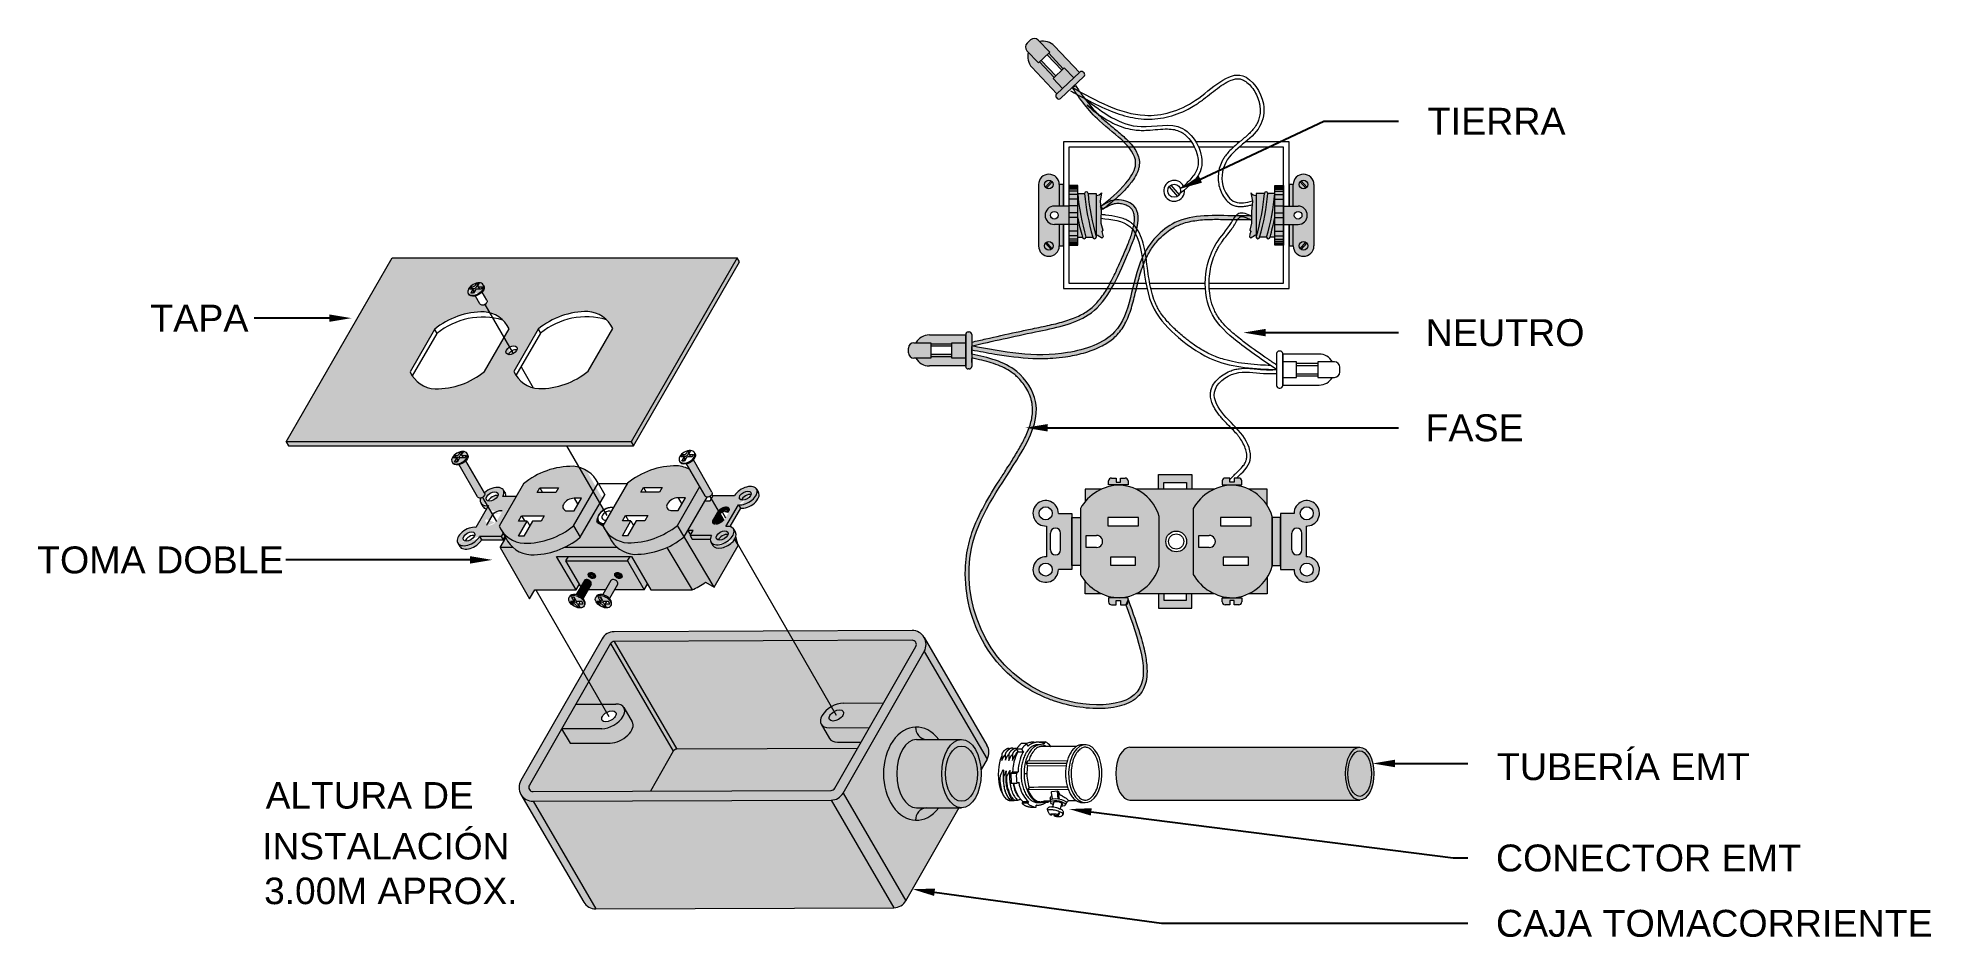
# Model space of a CAD drawing. Header units: metres. Extents: x 81 to 650, y -25 to 177.
# Drawn here: x 208.9 to 276.9, y 53.6 to 85.9 of the extents above; entities that cross this region are included whole.
import ezdxf

# ---------------------------------------------------------------- set-up
doc = ezdxf.new("R2010")
doc.units = ezdxf.units.M
doc.layers.add('TEXTOS', color=250, linetype='Continuous', lineweight=20)
doc.styles.get("Standard").update_dxf_attribs({"font": 'arial.ttf'})

msp = doc.modelspace()

# ---------------------------------------------------------------- texts
at = {"transparency": 33554687}
for s, p in [('TIERRA', (258.796411109567, 82.43061385798718)), ('TAPA', (212.9004647348115, 75.35368894660895)), ('NEUTRO', (258.7251300580907, 74.83294855372505)), ('FASE', (258.71720994126, 71.41222846581418)), ('TOMA DOBLE', (208.8336078213118, 66.66301147625462)), ('TUBERÍA EMT', (261.2855875650206, 59.23204981948407)), ('CONECTOR EMT', (261.2499470392825, 55.94872379891503)), ('CAJA TOMACORRIENTE', (261.2499470392825, 53.60024657825205))]:
    msp.add_text(s, height=0.9675742728164067, dxfattribs=at).set_placement(p)
at = {"layer": 'TEXTOS'}
for s, p in [('ALTURA DE', (217.0492460774191, 58.208400528896)), ('INSTALACIÓN', (216.9250228900721, 56.37865584964919)), ('3.00M APROX.', (216.993313123954, 54.77264298426289))]:
    msp.add_text(s, height=0.9534617416264766, dxfattribs=at).set_placement(p)

# ---------------------------------------------------------------- blocks, each defined once
blk = doc.blocks.new('*E79')
at = {"lineweight": 0, "transparency": 33554687}
h = blk.add_hatch(color=252, dxfattribs=at)
h.dxf.hatch_style = 1
edge = h.paths.add_edge_path(flags=17)
edge.add_ellipse((10.67408609887025, 9.689966967978762), major_axis=(-0.2022605520415453, -0.1167751841665789), ratio=0.5773502691896245, start_angle=360.1786570741447, end_angle=407.1803203863912)
edge.add_line((10.58606342675353, 9.524941477217453), (10.49976269887179, 9.674418722613154))
edge.add_ellipse((10.4768354560938, 9.718659500637386), major_axis=(-0.06099598676631839, -0.03521604937867985), ratio=0.7071067811869526, start_angle=62.56572283510923, end_angle=88.15727943586438, ccw=False)
edge.add_ellipse((10.67408609887025, 9.689966967978762), major_axis=(-0.2022605520415453, -0.1167751841665789), ratio=0.5773502691896245, start_angle=323.9924148210041, end_angle=360.1786570741447)
edge = h.paths.add_edge_path()
edge.add_ellipse((10.73972737779286, 9.40328907255207), major_axis=(-0.1137711256493971, -0.06568579001909368), ratio=0.5773502691896375, start_angle=135.0000000000014, end_angle=303.3650880257206, ccw=False)
edge.add_line((10.84699182387249, 9.40328907255207), (10.76356392140246, 9.258787706880412))
edge.add_ellipse((10.6562994746771, 9.258787706294697), major_axis=(-0.1137711256493971, -0.06568579001909368), ratio=0.5773502691896375, start_angle=123.3650880156232, end_angle=135.0000000000014, ccw=False)
edge.add_ellipse((10.6562994746771, 9.258787706294697), major_axis=(-0.1137711256493971, -0.06568579001909368), ratio=0.5773502691896375, start_angle=28.125505700316296, end_angle=123.3650880156232, ccw=False)
edge.add_ellipse((10.6562994746771, 9.258787706294697), major_axis=(-0.1137711256493971, -0.06568579001909368), ratio=0.5773502691896375, start_angle=-44.99999999999858, end_angle=28.125505700316296, ccw=False)
edge.add_line((10.54903502889533, 9.258787706532985), (10.63246293136535, 9.403289072204643))
edge.add_ellipse((10.73972737779286, 9.40328907255207), major_axis=(-0.1137711256493971, -0.06568579001909368), ratio=0.5773502691896375, start_angle=303.3650880257206, end_angle=315.0000000000014, ccw=False)
edge.add_line((10.64548320945164, 9.422023394503867), (10.59670811685783, 9.506504333557587))
edge.add_line((10.59670811637307, 9.50650433353485), (10.38232231264351, 9.135177229185501))
edge.add_ellipse((10.25945002581739, 8.971900708237172), major_axis=(-0.2022605520415453, -0.1167751841665789), ratio=0.5773502691896245, start_angle=216.3728967710114, end_angle=360.1786570645576)
edge.add_ellipse((10.25945002581739, 8.971900708237172), major_axis=(-0.2022605520415453, -0.1167751841665789), ratio=0.5773502691896245, start_angle=360.1786570645576, end_angle=495.0362732965435)
edge.add_line((10.45020342816974, 8.972005259671732), (10.83635543355513, 8.972005259579419))
edge.add_line((10.83635543354444, 8.972005259671732), (10.87076466603753, 9.031603798733158))
edge.add_line((10.87076466616054, 9.03160379866631), (10.84486072662048, 9.076470738091757))
edge.add_arc((11.2820993188825, 9.381571472564247), 0.5331641821451838, 205.0930488344994, 214.9069511647764, ccw=False)
edge.add_line((10.79925503488448, 9.155462111988527), (11.10791192023476, 9.690071519449248))
edge.add_line((11.10791192098509, 9.690071519294179), (10.86483950137335, 9.690071519294179))
edge.add_ellipse((10.67408609887025, 9.689966967978762), major_axis=(-0.2022605520415453, -0.1167751841665789), ratio=0.5773502691896245, start_angle=135.0362732965434, end_angle=179.5576751891887)
edge.add_ellipse((10.67408609887025, 9.689966967978762), major_axis=(-0.2022605520415453, -0.1167751841665789), ratio=0.5773502691896245, start_angle=179.5576751891887, end_angle=291.6184915976548)
edge.add_line((10.53689064576292, 9.75550505725414), (10.53783144189629, 9.75387554996314))
edge.add_ellipse((10.4768354560938, 9.718659500637386), major_axis=(-0.06099598676631839, -0.03521604937867985), ratio=0.7071067811869526, start_angle=88.15727943586438, end_angle=180, ccw=False)
edge.add_line((10.49976269896888, 9.674418722309838), (10.58606342685061, 9.524941476914137))
edge.add_ellipse((10.67408609887025, 9.689966967978762), major_axis=(-0.2022605520415453, -0.1167751841665789), ratio=0.5773502691896245, start_angle=407.1803203863912, end_angle=413.6087710852279)
edge.add_line((10.60835800357722, 9.526682529249683), (10.59670811676256, 9.506504333583962))
edge.add_line((10.59670811637307, 9.50650433353485), (10.64548320896688, 9.42202339448113))
edge = h.paths.add_edge_path(flags=0)
edge.add_ellipse((10.67408609887025, 9.689966967978762), major_axis=(-0.1011306625754172, -0.05838781526071487), ratio=0.5773502691896438, start_angle=0, end_angle=147.9725138781434, ccw=False)
edge.add_ellipse((10.67408609887025, 9.689966967978762), major_axis=(-0.1011306625754172, -0.05838781526071487), ratio=0.5773502691896438, start_angle=147.9725138781434, end_angle=360, ccw=False)
edge = h.paths.add_edge_path(flags=16)
edge.add_ellipse((10.25945002581739, 8.971900708237172), major_axis=(-0.1011306625754172, -0.05838781526071487), ratio=0.5773502691896438, start_angle=147.9725138781434, end_angle=360, ccw=False)
edge.add_ellipse((10.25945002581739, 8.971900708237172), major_axis=(-0.1011306625754172, -0.05838781526071487), ratio=0.5773502691896438, start_angle=0, end_angle=147.9725138781434, ccw=False)
edge = h.paths.add_edge_path(flags=17)
edge.add_ellipse((10.77548219301366, 9.341359915772045), major_axis=(-0.1137711256493971, -0.06568579001909366), ratio=0.5773502691896376, start_angle=208.1255057020564, end_angle=303.3650880209113, ccw=False)
edge.add_ellipse((10.73972737779286, 9.40328907255207), major_axis=(-0.1137711256493971, -0.06568579001909368), ratio=0.5773502691896375, start_angle=135.0000000000014, end_angle=303.3650880257206)
edge.add_line((10.64548320945164, 9.422023394503867), (10.68123802461105, 9.360094237641988))
edge = h.paths.add_edge_path(flags=17)
edge.add_ellipse((10.77548219301366, 9.341359915772045), major_axis=(-0.1137711256493971, -0.06568579001909366), ratio=0.5773502691896376, start_angle=303.3650880209113, end_angle=315.0000000000014, ccw=False)
edge.add_line((10.68123802431478, 9.36009423843916), (10.64548320915537, 9.42202339530104))
edge.add_ellipse((10.73972737779286, 9.40328907255207), major_axis=(-0.1137711256493971, -0.06568579001909368), ratio=0.5773502691896375, start_angle=303.3650880257206, end_angle=315.0000000000014)
edge.add_line((10.63246293165344, 9.403289072432926), (10.54903502918341, 9.258787706761268))
edge.add_ellipse((10.6562994746771, 9.258787706294697), major_axis=(-0.1137711256493971, -0.06568579001909368), ratio=0.5773502691896375, start_angle=-44.99999999999859, end_angle=28.12550570031635)
edge.add_ellipse((10.69205429067279, 9.196858549991248), major_axis=(-0.1137711256493971, -0.06568579001909366), ratio=0.5773502691896376, start_angle=-44.99999999999858, end_angle=-28.125505702042574, ccw=False)
edge.add_line((10.5847898441757, 9.196858549633362), (10.66821774664572, 9.34135991530502))
edge = h.paths.add_edge_path()
edge.add_ellipse((10.29520484181307, 8.909971551814579), major_axis=(-0.2022605520415453, -0.1167751841665789), ratio=0.5773502691896245, start_angle=360.1786569859406, end_angle=495.0362732965435)
edge.add_line((10.48595824380777, 8.910076103129995), (10.45020342864836, 8.972005259991874))
edge.add_ellipse((10.25945002581739, 8.971900708237172), major_axis=(-0.2022605520415453, -0.1167751841665789), ratio=0.5773502691896245, start_angle=360.17865706455757, end_angle=495.0362732965434, ccw=False)
edge.add_line((10.05740068384102, 8.854761969247193), (10.09315549890789, 8.792832812755478))
h.paths.add_polyline_path([(10.87211024882458, 8.910076102891253), (10.83635543354444, 8.972005259671732), (10.45020342816974, 8.972005259671732), (10.48595824380777, 8.910076103129995)], flags=17)
h.paths.add_polyline_path([(10.87211024882458, 8.910076102891253), (10.90651948138134, 8.9696746415284), (10.87076466616054, 9.03160379866631), (10.83635543354444, 8.972005259671732)], flags=17)
edge = h.paths.add_edge_path(flags=16)
edge.add_ellipse((10.70984091450828, 9.628037810840397), major_axis=(-0.1011306625754172, -0.05838781526071487), ratio=0.5773502691896438, start_angle=212.0274861221463, end_angle=327.97251387786076, ccw=False)
edge.add_ellipse((10.67408609887025, 9.689966967978762), major_axis=(-0.1011306625754172, -0.05838781526071487), ratio=0.5773502691896438, start_angle=147.9725138781434, end_angle=360)
edge.add_ellipse((10.67408609887025, 9.689966967978762), major_axis=(-0.1011306625754172, -0.05838781526071487), ratio=0.5773502691896438, start_angle=0, end_angle=147.9725138781434)
edge = h.paths.add_edge_path(flags=17)
edge.add_ellipse((10.70984091450828, 9.628037810840397), major_axis=(-0.2022605520415453, -0.1167751841665789), ratio=0.5773502691896245, start_angle=360.1786570380381, end_angle=391.9787825678787)
edge.add_line((10.57398063804771, 9.467139186778695), (10.5967081162355, 9.506504333495286))
edge.add_line((10.59670811637307, 9.50650433353485), (10.58606342684357, 9.524941476951426))
edge.add_ellipse((10.67408609887025, 9.689966967978762), major_axis=(-0.2022605520415453, -0.1167751841665789), ratio=0.5773502691896245, start_angle=360.1786570741447, end_angle=407.1803203863912, ccw=False)
edge.add_line((10.47203675725154, 9.572828229465813), (10.50779157241095, 9.510899072603934))
edge = h.paths.add_edge_path(flags=0)
edge.add_ellipse((10.29520484181307, 8.909971551814579), major_axis=(-0.1011306625754172, -0.05838781526071487), ratio=0.5773502691896438, start_angle=212.0274861221345, end_angle=327.97251387785457, ccw=False)
edge.add_ellipse((10.25945002581739, 8.971900708237172), major_axis=(-0.1011306625754172, -0.05838781526071487), ratio=0.5773502691896438, start_angle=147.9725138781434, end_angle=360)
edge.add_ellipse((10.25945002581739, 8.971900708237172), major_axis=(-0.1011306625754172, -0.05838781526071487), ratio=0.5773502691896438, start_angle=0, end_angle=147.9725138781434)
h.paths.add_polyline_path([(14.26733932127604, 8.012203810611027), (13.81375212927719, 8.773752273955779, -0.1088065418028353), (13.23310459401273, 8.651307415047086, -0.1597780400744404), (12.92421937187578, 8.773752274194067), (11.96762306579012, 8.773752274194067, -0.1124171385869525), (11.36909776546622, 8.643070925870234, -0.1658873846915347), (11.05055574347625, 8.773752274551953), (10.81731169768227, 8.773752274432809), (11.34886661841529, 7.853072144189355), (11.4407413293327, 8.012203810611027), (12.18181524660281, 8.012203810849769), (11.83400974686992, 8.614620607891538), (13.17845990397586, 8.61462060765325), (13.52626540400638, 8.012203810372739)])
h.paths.add_polyline_path([(14.26733932127604, 8.012203810611027, 0.04994943867218941), (14.50534795488966, 8.149874991574961), (14.66207898147968, 8.059386291542523), (14.12431122561361, 8.96743410519639, -0.06661827417045017), (13.81375212927719, 8.773752273955779)])
edge = h.paths.add_edge_path()
edge.add_line((14.66207898147968, 8.059386291542523), (15.09477943575121, 8.808845462987847))
edge.add_line((15.09477943601269, 8.808845463076068), (15.03035287050375, 8.920435547947818))
edge.add_ellipse((14.84339395608572, 8.926666840115104), major_axis=(-0.2022597789322594, -0.1167747378117252), ratio=0.5773502691896224, start_angle=360.08259738193493, end_angle=492.8375804666356, ccw=False)
edge.add_ellipse((14.84339395608572, 8.926666840115104), major_axis=(-0.2022597789322594, -0.1167747378117252), ratio=0.5773502691896224, start_angle=359.9174026893764, end_angle=360.08259738193493, ccw=False)
edge.add_line((14.64103719486843, 8.8100605657487), (14.60547676436317, 8.871653038627755))
edge.add_ellipse((14.80763914044746, 8.988595996775985), major_axis=(-0.2022597789322594, -0.1167747378117252), ratio=0.5773502691896224, start_angle=337.02431283687963, end_angle=360.0825973680839, ccw=False)
edge.add_line((14.59510778721233, 8.926666840234248), (14.26654960236351, 8.926666840326561))
edge.add_line((14.2665496028867, 8.92666683999596), (14.23079478772729, 8.988595996857839))
edge.add_line((14.23079478730824, 8.988595996537697), (14.24867219511907, 9.019560574922252))
edge.add_line((14.24867219491853, 9.01956057492771), (14.22483565135553, 9.019560574835396))
edge.add_line((14.22483565117977, 9.019560575285595), (14.18908083602037, 9.081489732147475))
edge.add_line((14.18908083589963, 9.081489732303908), (14.12376413724155, 8.9683578916638))
edge.add_line((14.12376413716925, 8.968357890882999), (14.66207898111293, 8.059386291329702))
edge = h.paths.add_edge_path()
edge.add_ellipse((14.80763914044746, 8.988595996775985), major_axis=(-0.2022597789322594, -0.1167747378117252), ratio=0.5773502691896224, start_angle=314.9999999999996, end_angle=337.0243128368796)
edge.add_ellipse((14.80763914044746, 8.988595996775985), major_axis=(-0.2022597789322594, -0.1167747378117252), ratio=0.5773502691896224, start_angle=337.0243128368796, end_angle=360.082597368084)
edge.add_ellipse((14.80763914044746, 8.988595996775985), major_axis=(-0.2022597789322594, -0.1167747378117252), ratio=0.5773502691896224, start_angle=360.082597368084, end_angle=539.5870162003916)
edge.add_line((15.01037961908241, 9.104526004591662), (15.00940771162914, 9.106209397588373))
edge.add_ellipse((14.80763914044746, 8.988595996775985), major_axis=(-0.2022597789322594, -0.1167747378117252), ratio=0.5773502691896224, start_angle=540.412983799384, end_angle=571.997121837141)
edge.add_ellipse((14.80763914044746, 8.988595996775985), major_axis=(-0.2022597789322594, -0.1167747378117252), ratio=0.5773502691896224, start_angle=571.997121837141, end_angle=593.6269265586792)
edge.add_line((14.87330271579913, 9.151871970215325), (15.09934360981606, 9.543386283046402))
edge.add_ellipse((15.22221488960645, 9.70666225651803), major_axis=(-0.2022597789322594, -0.1167747378117252), ratio=0.5773502691896224, start_angle=36.3730734413201, end_angle=179.5870162149086)
edge.add_line((15.42495536752608, 9.822592264810282), (15.4239834600728, 9.824275657806993))
edge.add_ellipse((15.22221488960645, 9.70666225651803), major_axis=(-0.2022597789322594, -0.1167747378117252), ratio=0.5773502691896224, start_angle=180.4129837845836, end_angle=314.9999999999996)
edge.add_line((15.03152254076849, 9.70666225651803), (14.64537053538311, 9.706662256610343))
edge.add_line((14.64537053575168, 9.706662256875461), (14.6122051933869, 9.649218198958351))
edge.add_line((14.61220519318249, 9.649218198338076), (14.73272272995268, 9.440475700968364))
edge.add_ellipse((14.82542649390348, 9.41987980977592), major_axis=(-0.1137711256493971, -0.06568579001909368), ratio=0.5773502691896375, start_angle=135.0000000000014, end_angle=302.1902439204357, ccw=False)
edge.add_line((14.9326909400429, 9.419879809536724), (14.84926303757288, 9.275378443865065))
edge.add_ellipse((14.74199859150303, 9.27537844375638), major_axis=(-0.1137711256493971, -0.06568579001909368), ratio=0.5773502691896375, start_angle=124.5560170667207, end_angle=135.0000000000014, ccw=False)
edge.add_line((14.83629808803448, 9.2565482890991), (14.83624275945294, 9.256644121428508))
edge.add_ellipse((14.74199859150303, 9.27537844375638), major_axis=(-0.1137711256493971, -0.06568579001909368), ratio=0.5773502691896375, start_angle=28.125505701043323, end_angle=123.36508801833219, ccw=False)
edge.add_ellipse((14.74199859150303, 9.27537844375638), major_axis=(-0.1137711256493971, -0.06568579001909368), ratio=0.5773502691896375, start_angle=-44.99999999999858, end_angle=28.125505701043323, ccw=False)
edge.add_line((14.63473414542341, 9.275378444114267), (14.71816204789343, 9.419879809785925))
edge.add_ellipse((14.82542649390348, 9.41987980977592), major_axis=(-0.1137711256493971, -0.06568579001909368), ratio=0.5773502691896375, start_angle=302.1902439204357, end_angle=315.0000000000014, ccw=False)
edge.add_line((14.73272272964368, 9.440475701251671), (14.61220519287349, 9.649218198621384))
edge.add_line((14.61220519318249, 9.649218198338076), (14.59173831257704, 9.613768521286147))
edge.add_line((14.59173831286125, 9.613768521347538), (14.49639213888736, 9.613768521439852))
edge.add_line((14.49639213862088, 9.613768521466682), (14.18908083593692, 9.081489731528563))
edge.add_line((14.18908083589963, 9.081489732303908), (14.28442700987353, 9.081489732211594))
edge.add_line((14.28442700942423, 9.081489731946476), (14.23079478636146, 8.988595996977438))
edge.add_line((14.23079478730824, 8.988595996537697), (14.61694679269362, 8.988595996445383))
edge = h.paths.add_edge_path(flags=17)
edge.add_line((15.13509842564713, 9.481457126417808), (15.09934361048772, 9.543386283279688))
edge.add_line((15.0993436100091, 9.543386283197833), (14.87330271599217, 9.151871970366756))
edge.add_ellipse((14.80763914044746, 8.988595996775985), major_axis=(-0.2022597789322594, -0.1167747378117252), ratio=0.5773502691896224, start_angle=571.997121837141, end_angle=593.6269265586792, ccw=False)
edge.add_line((14.94344629939451, 9.149505907812454), (15.13509842507528, 9.481457126709302))
edge = h.paths.add_edge_path()
edge.add_ellipse((15.25796970452916, 9.64473309973755), major_axis=(-0.2022597789322594, -0.1167747378117252), ratio=0.5773502691896224, start_angle=36.3730734413201, end_angle=180.41298380959)
edge.add_line((15.45973827560806, 9.762346500792773), (15.42495536790193, 9.822592264565628))
edge.add_ellipse((15.22221488960645, 9.70666225651803), major_axis=(-0.2022597789322594, -0.1167747378117252), ratio=0.5773502691896224, start_angle=36.373073441320116, end_angle=179.5870162149086, ccw=False)
edge.add_line((15.0993436100091, 9.543386283197833), (15.13509842516851, 9.481457126335954))
edge = h.paths.add_edge_path()
edge.add_ellipse((14.84339395608572, 8.926666840115104), major_axis=(-0.2022597789322594, -0.1167747378117252), ratio=0.5773502691896224, start_angle=360.0825973819349, end_angle=492.8375804666356)
edge.add_ellipse((14.84339395608572, 8.926666840115104), major_axis=(-0.2022597789322594, -0.1167747378117252), ratio=0.5773502691896224, start_angle=492.8375804666356, end_angle=493.600018527137)
edge.add_ellipse((14.84339395608572, 8.926666840115104), major_axis=(-0.2022597789322594, -0.1167747378117252), ratio=0.5773502691896224, start_angle=493.600018527137, end_angle=509.6610549072297)
edge.add_ellipse((14.84339395608572, 8.926666840115104), major_axis=(-0.2022597789322594, -0.1167747378117252), ratio=0.5773502691896224, start_angle=509.6610549072297, end_angle=540.4129838095874)
edge.add_line((15.04516252716439, 9.044280240812895), (15.01037961945826, 9.10452600458575))
edge.add_ellipse((14.80763914044746, 8.988595996775985), major_axis=(-0.2022597789322594, -0.1167747378117252), ratio=0.5773502691896224, start_angle=360.0825973680839, end_angle=539.5870162003916, ccw=False)
edge.add_line((14.60547676446095, 8.871653038540444), (14.64123157962035, 8.809723881678565))
h.paths.add_polyline_path([(12.92421937187578, 8.773752274194067, -0.1100803189958015), (12.78251256962676, 8.957385837235961), (12.70893554343843, 9.084824985781324, -0.03892428518933251), (12.66693126281166, 9.156280019083624), (12.56494112708219, 9.218244324961233), (12.55308207943108, 9.238784798064898, -0.113343363112538), (12.58350505383873, 9.348130946436413, -0.1335868484473446), (12.67849912353449, 9.450339534321301), (12.61064200224541, 9.567871517816002), (12.25817364289423, 8.95737841228538), (12.25814945801153, 8.957420300522244, -0.06252815525725208), (11.96762306579012, 8.773752274194067)])
h = blk.add_hatch(color=252, dxfattribs=at)
h.dxf.hatch_style = 1
edge = h.paths.add_edge_path()
edge.add_ellipse((14.74199859150303, 9.27537844375638), major_axis=(-0.1137711256493971, -0.06568579001909368), ratio=0.5773502691896375, start_angle=28.12550570104323, end_angle=123.3650880183322)
edge.add_line((14.83624275948659, 9.256644121328009), (14.76693714028897, 9.376684975118678))
edge.add_ellipse((14.86118130954173, 9.357950652757154), major_axis=(-0.1137711256493971, -0.06568579001909366), ratio=0.5773502691896376, start_angle=303.3650880206224, end_angle=315.0000000000014)
edge.add_line((14.75391686340231, 9.357950653114585), (14.67048896093229, 9.213449287442927))
edge.add_ellipse((14.77775340642597, 9.2134492870955), major_axis=(-0.1137711256493971, -0.06568579001909366), ratio=0.5773502691896376, start_angle=-44.99999999999859, end_angle=-28.12550570204261)
edge = h.paths.add_edge_path()
edge.add_ellipse((14.86118130954173, 9.357950652757154), major_axis=(-0.1137711256493971, -0.06568579001909366), ratio=0.5773502691896376, start_angle=303.3650880206224, end_angle=315.0000000000014, ccw=False)
edge.add_ellipse((14.86118130954173, 9.357950652757154), major_axis=(-0.1137711256493971, -0.06568579001909366), ratio=0.5773502691896376, start_angle=302.19024391803094, end_angle=303.3650880206224, ccw=False)
edge.add_line((14.76847754492428, 9.37854654411376), (14.73272272976487, 9.44047570097564))
edge.add_ellipse((14.82542649390348, 9.41987980977592), major_axis=(-0.1137711256493971, -0.06568579001909368), ratio=0.5773502691896375, start_angle=302.1902439204358, end_angle=315.0000000000014)
edge.add_line((14.71816204740662, 9.419879809298891), (14.6347341449366, 9.275378443627233))
edge.add_ellipse((14.74199859150303, 9.27537844375638), major_axis=(-0.1137711256493971, -0.06568579001909368), ratio=0.5773502691896375, start_angle=-44.99999999999859, end_angle=28.12550570104323)
edge.add_ellipse((14.77775340642597, 9.2134492870955), major_axis=(-0.1137711256493971, -0.06568579001909366), ratio=0.5773502691896376, start_angle=-44.99999999999858, end_angle=-28.125505702042574, ccw=False)
edge.add_line((14.67048896064421, 9.2134492870955), (14.75391686311423, 9.357950652767158))
edge = h.paths.add_edge_path()
edge.add_ellipse((14.86118130954173, 9.357950652757154), major_axis=(-0.1137711256493971, -0.06568579001909366), ratio=0.5773502691896376, start_angle=208.1255057020564, end_angle=279.11423093285794, ccw=False)
edge.add_ellipse((14.82542649390348, 9.41987980977592), major_axis=(-0.1137711256493971, -0.06568579001909368), ratio=0.5773502691896375, start_angle=135.0000000000014, end_angle=302.1902439204358)
edge.add_line((14.73272272964368, 9.440475701251671), (14.76847754480309, 9.378546544389792))
edge.add_ellipse((14.86118130954173, 9.357950652757154), major_axis=(-0.1137711256493971, -0.06568579001909366), ratio=0.5773502691896376, start_angle=279.11423093285794, end_angle=302.19024391803094, ccw=False)
h = blk.add_hatch(color=254, dxfattribs=at)
h.dxf.hatch_style = 1
edge = h.paths.add_edge_path()
edge.add_line((17.30313897993233, 5.277238436737662), (17.45160314906639, 5.536814466655414))
edge.add_line((17.45160314979216, 5.53681446675364), (16.73050666941572, 5.533886321084992))
edge.add_ellipse((16.85744291939386, 5.755822752037602), major_axis=(-0.2705439784594103, -0.1576668728106091), ratio=0.5773502691896344, start_angle=269.45126291863266, end_angle=404.99999999999983, ccw=False)
edge.add_line((16.76900911565713, 5.913524222651176), (16.08479353414509, 7.098620373241829))
edge.add_line((16.08479353382245, 7.098620373406902), (12.86570855689774, 7.085548683384786))
edge.add_arc((12.86601424874925, 7.010267901697716), 0.0752814022729206, 90.2326588328777, 150.2326588340973)
edge.add_line((12.80066633381512, 7.047643555798913), (11.34378600030959, 4.500421455919877))
edge.add_arc((11.4091339155641, 4.463045801916451), 0.07528140227286069, 150.2326588341082, 270.2326588328647)
edge.add_line((11.40943960686582, 4.387765020289862), (13.5184042589226, 4.396328861585971))
edge.add_line((13.51840425928526, 4.396328861513666), (13.92821877081883, 5.112852076199943))
edge.add_arc((13.99356668516066, 5.075476421871826), 0.07528140227292059, 90.23265883286888, 150.2326588340951, ccw=False)
edge.add_line((13.99326099379914, 5.150757203617559), (17.23833490053721, 5.163934426600463))
edge.add_line((17.23833490081688, 5.163934426227115), (17.30313898075929, 5.277238436563039))
edge.add_line((17.30313897993233, 5.277238436737662), (16.88107402024548, 5.275524563719955))
edge.add_ellipse((17.00801027091393, 5.497460995355141), major_axis=(-0.2705439784594103, -0.1576668728106091), ratio=0.5773502691896344, start_angle=360.09799930060274, end_angle=404.99999999999983, ccw=False)
edge.add_ellipse((17.00801027091393, 5.497460995355141), major_axis=(-0.2705439784594103, -0.1576668728106091), ratio=0.5773502691896344, start_angle=359.90200067761896, end_angle=360.09799930060274, ccw=False)
edge.add_line((16.73731099172483, 5.340061516681089), (16.73762238537711, 5.339527189248656))
edge.add_ellipse((17.00801027091393, 5.497460995355141), major_axis=(-0.2705439784594103, -0.1576668728106091), ratio=0.5773502691896344, start_angle=360.0979993006027, end_angle=404.9999999999998)
edge.add_line((16.88107402070455, 5.275524563470299), (17.3031389803914, 5.277238436488005))
edge = h.paths.add_edge_path(flags=16)
edge.add_ellipse((12.92231115480331, 5.480870258012146), major_axis=(-0.27054397845941, -0.1576668728106093), ratio=0.5773502691896337, start_angle=45.000000000000796, end_angle=180.8657232202181, ccw=False)
edge.add_line((12.79537490423581, 5.258933826723478), (12.07427842385937, 5.25600568105483))
edge.add_line((12.07427842392576, 5.256005680957514), (11.92371107255508, 5.514367437854617))
edge.add_line((11.92371107240569, 5.51436743775912), (12.64480755278214, 5.517295583427767))
edge.add_ellipse((12.77174380250835, 5.739232015290781), major_axis=(-0.27054397845941, -0.1576668728106093), ratio=0.5773502691896337, start_angle=45.00000000000076, end_angle=178.5850203329857)
edge.add_line((13.04445311315908, 5.892993712344833), (13.03993435873804, 5.900743893182607))
edge.add_ellipse((12.77174380250835, 5.739232015290781), major_axis=(-0.27054397845941, -0.1576668728106093), ratio=0.5773502691896337, start_angle=178.5850203329857, end_angle=181.4285227775322, ccw=False)
edge.add_line((13.04445311315908, 5.892993712344833), (13.19144888018423, 5.640879161305293))
edge = h.paths.add_edge_path(flags=16)
edge.add_ellipse((12.77174380250835, 5.739232015290781), major_axis=(-0.1227636166500484, -0.07154384156821121), ratio=0.5773502691896326, start_angle=0, end_angle=360)
h = blk.add_hatch(color=254, dxfattribs=at)
h.dxf.hatch_style = 1
edge = h.paths.add_edge_path(flags=17)
edge.add_line((17.23833490081688, 5.163934426227115), (17.30313898075929, 5.277238436563039))
edge.add_line((17.30313897993233, 5.277238436737662), (16.88107402024548, 5.275524563719955))
edge.add_ellipse((17.00801027091393, 5.497460995355141), major_axis=(-0.2705439784594103, -0.1576668728106091), ratio=0.5773502691896344, start_angle=360.09799930060274, end_angle=404.99999999999983, ccw=False)
edge.add_ellipse((17.00801027091393, 5.497460995355141), major_axis=(-0.2705439784594103, -0.1576668728106091), ratio=0.5773502691896344, start_angle=359.90200067761896, end_angle=360.09799930060274, ccw=False)
edge.add_line((16.73731099172483, 5.340061516681089), (16.58259510939979, 5.605541827359048))
edge.add_ellipse((16.85744291939386, 5.755822752037602), major_axis=(-0.2705439784594103, -0.1576668728106091), ratio=0.5773502691896344, start_angle=269.45126291863266, end_angle=404.99999999999983, ccw=False)
edge.add_line((16.76900911565713, 5.913524222651176), (16.08479353414509, 7.098620373241829))
edge.add_line((16.08479353382245, 7.098620373406902), (12.86570855689774, 7.085548683384786))
edge.add_line((12.86570855708965, 7.085548683205161), (13.99326099366021, 5.150757203695775))
edge.add_line((13.99326099379914, 5.150757203617559), (17.23833490053721, 5.163934426600463))
edge = h.paths.add_edge_path(flags=16)
edge.add_ellipse((12.77174380250835, 5.739232015290781), major_axis=(-0.27054397845941, -0.1576668728106093), ratio=0.5773502691896337, start_angle=45.00000000000076, end_angle=178.5850203329857)
edge.add_line((13.04445311315908, 5.892993712344833), (13.03993435873804, 5.900743893182607))
edge.add_ellipse((12.77174380250835, 5.739232015290781), major_axis=(-0.27054397845941, -0.1576668728106093), ratio=0.5773502691896337, start_angle=181.4285227775322, end_angle=225.0000000000007)
edge.add_line((12.89868005420817, 5.961168446817737), (12.64420534540409, 5.960135105362497))
edge.add_line((12.64420534505507, 5.960135105171503), (12.73072587140632, 5.810277157215296))
edge.add_ellipse((12.77174380250835, 5.739232015290781), major_axis=(-0.1227636166500484, -0.07154384156821121), ratio=0.5773502691896326, start_angle=0, end_angle=269.86567386716945, ccw=False)
edge.add_ellipse((12.77174380250835, 5.739232015290781), major_axis=(-0.1227636166500484, -0.07154384156821121), ratio=0.5773502691896326, start_angle=269.8656738671694, end_angle=360, ccw=False)
edge.add_line((12.73072587128536, 5.810277157107066), (12.64420534493411, 5.960135105063273))
edge.add_line((12.64420534505507, 5.960135105171503), (12.17758357385264, 5.958240301143178))
edge.add_line((12.17758357354069, 5.958240301051774), (11.92371107244662, 5.514367437780493))
edge.add_line((11.92371107240569, 5.51436743775912), (12.64480755278214, 5.517295583427767))

# ---------------------------------------------------------------- hatches: boundary and pattern name
at = {"lineweight": 0, "transparency": 33554687}
h = msp.add_hatch(color=251, dxfattribs=at)
h.dxf.hatch_style = 1
edge = h.paths.add_edge_path()
edge.add_line((244.8131752671485, 85.01081918068115), (245.2180239586124, 85.39287565083663))
edge.add_line((245.2180239586124, 85.39287565083663), (244.8045774831058, 85.83098697300187))
edge.add_ellipse((244.6623389357808, 85.69675618929642), major_axis=(-0.1382926383422691, 0.1382926383422691), ratio=0.9999999999998963, start_angle=268.3409269401268, end_angle=358.3409269382888)
edge.add_line((244.5281081520799, 85.8389947366258), (244.4077365547897, 85.72539983411019))
edge.add_ellipse((244.5419673389022, 85.58316128672561), major_axis=(0.1382926385704151, 0.1382926385704151), ratio=0.9999999999999729, start_angle=88.34092701488923, end_angle=178.3409270172688)
edge.add_line((244.3997287915232, 85.4489305026072), (244.8131752671485, 85.01081918068115))
edge = h.paths.add_edge_path()
edge.add_line((245.4737575217965, 83.90530032653982), (245.6761818221095, 84.09632851810687))
edge.add_line((245.6761818221095, 84.09632851810687), (245.3379921767006, 84.45469343466988))
edge.add_line((245.3379921767006, 84.45469343466988), (245.3752451186662, 84.48984910555095))
edge.add_line((245.3752451186662, 84.48984910555095), (244.8504282082801, 85.045974852278))
edge.add_line((244.8504282082801, 85.045974852278), (244.8131752671485, 85.01081918068115))
edge.add_line((244.8131752671485, 85.01081918068115), (244.4494541202072, 85.39623872466285))
edge.add_ellipse((244.9827490957765, 85.23665777865901), major_axis=(-0.3936175868117659, 0.3936175868117659), ratio=0.9999999999999432, start_angle=28.34093459475283, end_angle=88.34092699919425)
edge.add_line((244.5779004041443, 84.85460130877703), (245.4737575217965, 83.90530032653982))
edge = h.paths.add_edge_path()
edge.add_line((245.7055879278661, 84.80159423370418), (245.7428408682828, 84.83674990458707))
edge.add_line((245.7428408682828, 84.83674990458707), (246.0810305142883, 84.47838498778577))
edge.add_line((246.0810305142883, 84.47838498778577), (246.2834548130514, 84.66941317959021))
edge.add_line((246.2834548130514, 84.66941317959021), (245.3875976953988, 85.61871416063508))
edge.add_ellipse((244.9827490027229, 85.23665768937698), major_axis=(0.3936175880163209, 0.3936175880163209), ratio=0.9999999999999819, start_angle=358.3409270284789, end_angle=418.3409194329326)
edge.add_line((244.8543028110745, 85.77829519458004), (245.2180239586124, 85.39287565083663))
edge.add_line((245.2180239586124, 85.39287565083663), (245.1807710160498, 85.35771998043214))
edge.add_line((245.1807710160498, 85.35771998043214), (245.7055879278661, 84.80159423370418))
h.paths.add_polyline_path([(245.6480151393895, 84.747262685968), (245.7055879278661, 84.80159423370418), (245.1807710160498, 85.35771998043214), (245.1231982297192, 85.30338843317253)], flags=17)
h.paths.add_polyline_path([(245.3752451186662, 84.48984910555095), (245.4328179057126, 84.54418065352633), (244.9080009960418, 85.10030639953669), (244.8504282082801, 85.045974852278)], flags=17)
h.paths.add_polyline_path([(245.6761818221095, 84.09632851810687), (246.0810305142883, 84.47838498778577), (245.7428408682828, 84.83674990458707), (245.3379921767006, 84.45469343466988)])
edge = h.paths.add_edge_path()
edge.add_ellipse((246.384747853336, 84.58957279462963), major_axis=(0.06366819556338196, 0.06366819556338196), ratio=0.9999999999999959, start_angle=268.3409267307371, end_angle=358.3409267382344)
edge.add_line((246.4502326961043, 84.65137096305074), (246.4244625083689, 84.67867851538807))
edge.add_ellipse((246.3589776663658, 84.61688034701871), major_axis=(-0.06366819514476858, 0.06366819514476858), ratio=0.9999999999997923, start_angle=268.3409270484815, end_angle=358.3409270410096)
edge.add_line((246.297179498005, 84.6823651890299), (245.4600328375587, 83.89234831686184))
edge.add_ellipse((245.5218310067544, 83.82686347414386), major_axis=(0.0636681959133839, 0.0636681959133839), ratio=0.999999999999869, start_angle=88.34092711865499, end_angle=178.3409271183733)
edge.add_line((245.4563461640361, 83.76506530494856), (245.4821163510566, 83.73775775404187))
edge.add_ellipse((245.5476011941322, 83.79955592276055), major_axis=(0.06366819586584618, 0.06366819586584618), ratio=0.9999999999998709, start_angle=178.3409267417297, end_angle=268.340926741973)
edge.add_line((245.6093993628511, 83.73407107968518), (246.4465460217485, 84.52408795185323))
edge = h.paths.add_edge_path()
edge.add_line((240.9409963378195, 74.39925664777905), (240.940996339965, 74.95591597862398))
edge.add_line((240.940996339965, 74.95591597862398), (240.3386015191564, 74.95591597910146))
edge.add_ellipse((240.338601519216, 74.76034065343305), major_axis=(0.1382926390129112, 0.1382926390129112), ratio=0.9999999999998883, start_angle=45.0000000174554, end_angle=135.000000017449)
edge.add_line((240.1430261935476, 74.76034065337348), (240.1430261942629, 74.59483197350704))
edge.add_ellipse((240.3386015190966, 74.59483197356684), major_axis=(-0.1382926384226954, 0.1382926384226954), ratio=0.9999999999999138, start_angle=45.00000001752127, end_angle=135.0000000175163)
edge.add_line((240.3386015191564, 74.39925664873311), (240.9409963378195, 74.39925664777905))
edge = h.paths.add_edge_path()
edge.add_line((241.7056587707285, 74.9046938843266), (241.7056587700132, 74.95591597862398))
edge.add_line((241.7056587700132, 74.95591597862398), (242.1984037846806, 74.95591597862398))
edge.add_line((242.1984037846806, 74.95591597862398), (242.1984037839653, 75.2342455796724))
edge.add_line((242.1984037839653, 75.2342455796724), (240.8931328051568, 75.2342455796724))
edge.add_ellipse((240.8931328047906, 74.67758624865084), major_axis=(-0.3936175877761194, 0.3936175877761194), ratio=0.9999999999999641, start_angle=-45.00000003769463, end_angle=14.99999236691159)
edge.add_line((240.4110517199521, 74.95591597838569), (240.940996339965, 74.95591597862398))
edge.add_line((240.940996339965, 74.95591597862398), (240.9409963378195, 74.9046938843266))
edge.add_line((240.9409963378195, 74.9046938843266), (241.7056587707285, 74.9046938843266))
h.paths.add_polyline_path([(241.7056587700132, 74.82553238530357), (241.7056587707285, 74.9046938843266), (240.9409963378195, 74.9046938843266), (240.9409963385348, 74.82553238601844)])
h.paths.add_polyline_path([(241.7056587700132, 74.45047874207552), (241.7056587700132, 74.52964024086208), (240.9409963378195, 74.52964024062379), (240.9409963392501, 74.45047874207552)])
edge = h.paths.add_edge_path()
edge.add_line((242.19840378325, 74.12092704649143), (242.1984037846806, 74.39925664777905))
edge.add_line((242.1984037846806, 74.39925664777905), (241.7056587707285, 74.39925664849483))
edge.add_line((241.7056587707285, 74.39925664849483), (241.7056587700132, 74.45047874207552))
edge.add_line((241.7056587700132, 74.45047874207552), (240.9409963392501, 74.45047874207552))
edge.add_line((240.9409963392501, 74.45047874207552), (240.9409963378195, 74.39925664777905))
edge.add_line((240.9409963378195, 74.39925664777905), (240.4110517207865, 74.39925664777905))
edge.add_ellipse((240.8931328047999, 74.67758637703416), major_axis=(-0.3936175871011934, 0.3936175871011934), ratio=0.9999999999999842, start_angle=75.000007632792, end_angle=135.0000000367365)
edge.add_line((240.8931328051568, 74.1209270469671), (242.19840378325, 74.12092704649143))
h.paths.add_polyline_path([(242.1984037846806, 74.39925664777905), (242.1984037846806, 74.95591597862398), (241.7056587700132, 74.95591597862398), (241.7056587707285, 74.39925664849483)])
edge = h.paths.add_edge_path()
edge.add_ellipse((242.3259915797001, 74.10205586476485), major_axis=(0.06366819564786458, 0.06366819564786458), ratio=0.9999999999999905, start_angle=224.9999998485145, end_angle=314.9999998485139)
edge.add_line((242.4160320054772, 74.10205586452679), (242.4160320046427, 75.25311676187715))
edge.add_ellipse((242.3259915791638, 75.25311676217547), major_axis=(0.06366819543708856, 0.06366819543708856), ratio=0.9999999999998881, start_angle=314.9999999999968, end_angle=404.9999998101757)
edge.add_line((242.3259915794621, 75.34315718765441), (242.2884442106966, 75.34315718837018))
edge.add_ellipse((242.2884442109352, 75.25311676211567), major_axis=(0.06366819598550133, 0.06366819598550133), ratio=0.9999999999998623, start_angle=45.00000015177913, end_angle=135.0000001517712)
edge.add_line((242.1984037846806, 75.25311676187715), (242.1984037846806, 74.10205586405021))
edge.add_ellipse((242.2884442106966, 74.10205586476553), major_axis=(0.06366819581684523, 0.06366819581684523), ratio=0.9999999999998789, start_angle=135.0000004551774, end_angle=225.0000004551843)
edge.add_line((242.288444211412, 74.01201543874953), (242.3259915794621, 74.01201543898782))
h = msp.add_hatch(color=256, dxfattribs=at)
edge = h.paths.add_edge_path()
edge.add_spline(control_points=[(246.0279726925374, 84.12907951517258), (246.3060143896347, 83.72332765679761), (246.9551776118129, 82.77599066907891), (248.6855311376377, 81.74024996833754), (247.8570924905977, 80.49722115192702), (247.3622317488376, 80.10557123390475), (247.0457495267871, 79.85509625001117)], knot_values=[0, 0, 0, 0, 776.1570463963789, 1812.147654167916, 2160.643044200671, 2778.949528590573, 2778.949528590573, 2778.949528590573, 2778.949528590573], degree=3, periodic=0)
edge.add_line((247.0457495267871, 79.85509625024946), (247.1297172425271, 79.74900066800268))
edge.add_spline(control_points=[(247.1297172425271, 79.74900066776439), (247.1997859683516, 79.8044554819607), (247.2702480750564, 79.86021818251805), (247.4700628473048, 80.02196925611673), (247.5993344587574, 80.13090957803882), (247.7885020922901, 80.30937439317853), (247.8507609837535, 80.37137192292442), (247.9728514334444, 80.50181179495024), (248.0326529130222, 80.57015320320346), (248.1367988042117, 80.69979419369878), (248.1815709181311, 80.75949625225252), (248.2798676959757, 80.90574177832781), (248.3306179477455, 80.99397578354086), (248.3866628823758, 81.127390859081), (248.4016477360011, 81.16989867539627), (248.4248917931797, 81.25644562049087), (248.4330277926216, 81.30072992224899), (248.4408049828295, 81.38552905554928), (248.4410965371613, 81.42627312560302), (248.4323917553903, 81.54648915190859), (248.4138706596378, 81.62402423258021), (248.3578613552341, 81.77226425905423), (248.3204587035658, 81.84308283086006), (248.2227288403989, 81.99416086025388), (248.1591742376569, 82.07327571506715), (247.9833374910833, 82.26593514008704), (247.8625961336376, 82.3766499075436), (247.6111765760662, 82.5935278749011), (247.4804528925898, 82.69962422318616), (247.2946854352246, 82.85520834655921), (247.2356081800941, 82.90545922060204), (247.122245898414, 83.00556133647018), (247.0682718246463, 83.05530960245318), (246.9587945094587, 83.16151438446099), (246.9038235123636, 83.21790707774375), (246.666892890859, 83.47322357840761), (246.5115008889917, 83.67558298988564), (246.2882615548853, 83.98860855336346), (246.2141642116786, 84.09672687144479), (246.1395849546681, 84.20556188411769)], knot_values=[0, 0, 0, 0, 6.756417714519387, 6.756417714519387, 19.17189048022639, 19.17189048022639, 25.37962686307989, 25.37962686307989, 31.58736324593339, 31.58736324593339, 36.48074421115352, 36.48074421115352, 43.18213061361291, 43.18213061361291, 46.23686457921572, 46.23686457921572, 49.29159854481853, 49.29159854481853, 52.15651243092103, 52.15651243092103, 57.86962677243898, 57.86962677243898, 63.58274111395693, 63.58274111395693, 70.52405827013338, 70.52405827013338, 80.99162164751337, 80.99162164751337, 91.45918502489334, 91.45918502489334, 96.48963544762753, 96.48963544762753, 101.5200858703617, 101.5200858703617, 107.1514105388288, 107.1514105388288, 126.8818266794391, 126.8818266794391, 137.1571503924483, 137.1571503924483, 137.1571503924483, 137.1571503924483], degree=3, periodic=0)
edge.add_line((246.1395849549059, 84.20556188435779), (246.027972692657, 84.12907951541177))
h = msp.add_hatch(color=9, dxfattribs=at)
h.dxf.hatch_style = 1
edge = h.paths.add_edge_path()
edge.add_line((245.3839221475611, 79.86670223469895), (245.5605252373699, 79.86670223469895))
edge.add_line((245.5605252373699, 79.86670223469895), (245.5605252373699, 80.63916611500002))
edge.add_ellipse((245.1888790637139, 80.6391661154766), major_axis=(0.2627935295942119, 0.2627935295942119), ratio=0.999999999999935, start_angle=314.9999999999981, end_angle=494.9999999999981)
edge.add_line((244.8172328900579, 80.63916611595317), (244.8172328893426, 78.43290386648363))
edge.add_ellipse((245.1888790637735, 78.43290386636448), major_axis=(0.262793530142143, 0.262793530142143), ratio=0.9999999999999234, start_angle=134.9999999816297, end_angle=314.9999999816297)
edge.add_line((245.5605252382044, 78.43290386624534), (245.5605252382044, 79.20536774678379))
edge.add_line((245.5605252382044, 79.20536774678379), (245.3839221475611, 79.20536774726128))
edge.add_ellipse((245.3839221475611, 79.53603499098011), major_axis=(-0.2338170503498552, 0.2338170503498552), ratio=0.9999999999999839, start_angle=-45.00000000000051, end_angle=134.9999999999995, ccw=False)
edge = h.paths.add_edge_path(flags=16)
edge.add_ellipse((245.1888790634158, 80.63916611499957), major_axis=(0.1097161613463365, 0.1097161613463365), ratio=0.9999999999998871, start_angle=225.0000000000032, end_angle=405.00000000000324, ccw=False)
edge.add_ellipse((245.1888790634158, 80.63916611499957), major_axis=(0.1097161613463365, 0.1097161613463365), ratio=0.9999999999998871, start_angle=45.00000000000318, end_angle=225.0000000000032, ccw=False)
edge = h.paths.add_edge_path(flags=16)
edge.add_ellipse((245.1888790634158, 78.43290386624489), major_axis=(0.1097161615148262, 0.1097161615148262), ratio=0.9999999999999781, start_angle=225.0000000000006, end_angle=405.0000000000006, ccw=False)
edge.add_ellipse((245.1888790634158, 78.43290386624489), major_axis=(0.1097161615148262, 0.1097161615148262), ratio=0.9999999999999781, start_angle=45.00000000000068, end_angle=225.0000000000006, ccw=False)
h.paths.add_polyline_path([(245.7109235359909, 79.86670223469895), (245.7109235374215, 80.63916611571489), (245.5605252373699, 80.63916611500002), (245.5605252373699, 79.86670223469895)])
h.paths.add_polyline_path([(245.710923538256, 78.43290386624534), (245.7109235374215, 79.20536774749957), (245.5605252382044, 79.20536774678379), (245.5605252382044, 78.43290386624534)])
h.paths.add_polyline_path([(253.9657466414461, 79.86670223446066), (253.9657466414461, 80.63916611523831), (253.8153483406792, 80.6391661154766), (253.8153483406792, 79.86670223493633)])
h.paths.add_polyline_path([(253.9657466407303, 78.43290386552866), (253.9657466407303, 79.2053677465455), (253.8153483406792, 79.2053677465455), (253.8153483406792, 78.43290386672192)])
edge = h.paths.add_edge_path()
edge.add_line((254.7090389888773, 78.43290386576876), (254.7090389888773, 80.63916611571489))
edge.add_ellipse((254.3373928151617, 80.6391661154766), major_axis=(0.262793529636328, 0.262793529636328), ratio=0.9999999999999937, start_angle=315.000000036736, end_angle=495.000000036736)
edge.add_line((253.9657466414461, 80.63916611523831), (253.9657466414461, 79.86670223446066))
edge.add_line((253.9657466414461, 79.86670223446066), (254.1423497299435, 79.86670223517643))
edge.add_ellipse((254.1423497303011, 79.53603499109971), major_axis=(0.2338170506029215, 0.2338170506029215), ratio=0.9999999999999619, start_angle=225.0000000619738, end_angle=405.00000006197376, ccw=False)
edge.add_line((254.1423497306588, 79.20536774702299), (253.9657466407303, 79.2053677465455))
edge.add_line((253.9657466407303, 79.2053677465455), (253.9657466407303, 78.43290386552866))
edge.add_ellipse((254.3373928148038, 78.43290386564871), major_axis=(-0.2627935298894002, 0.2627935298894002), ratio=0.9999999999999274, start_angle=45.0000000185104, end_angle=225.0000000185104)
edge = h.paths.add_edge_path(flags=16)
edge.add_ellipse((254.3373928148036, 78.43290386636448), major_axis=(-0.109716161599395, 0.109716161599395), ratio=0.9999999999999798, start_angle=-45.000000000000625, end_angle=134.9999999999994, ccw=False)
edge.add_ellipse((254.3373928148036, 78.43290386636448), major_axis=(-0.109716161599395, 0.109716161599395), ratio=0.9999999999999798, start_angle=134.9999999999994, end_angle=314.99999999999943, ccw=False)
edge = h.paths.add_edge_path(flags=16)
edge.add_ellipse((254.3373928151615, 80.63916611511871), major_axis=(-0.109716161430587, 0.109716161430587), ratio=0.999999999999829, start_angle=-44.99999986785042, end_angle=135.0000001321496, ccw=False)
edge.add_ellipse((254.3373928151615, 80.63916611511871), major_axis=(-0.109716161430587, 0.109716161430587), ratio=0.999999999999829, start_angle=135.0000001321496, end_angle=315.0000001321496, ccw=False)
h = msp.add_hatch(color=252, dxfattribs=at)
h.dxf.hatch_style = 1
edge = h.paths.add_edge_path()
edge.add_line((245.3081911275868, 80.7383624043004), (245.108127521086, 80.50667286796755))
edge.add_ellipse((245.1888790633803, 80.63916611435657), major_axis=(-0.1097161608916774, 0.1097161608916774), ratio=0.9999999999999055, start_angle=103.6386671987132, end_angle=135.0000000131162)
edge.add_ellipse((245.1888790636829, 80.63916611555572), major_axis=(0.1097161617396069, 0.1097161617396069), ratio=0.9999999999999704, start_angle=224.9999999013887, end_angle=354.7402031685654)
edge = h.paths.add_edge_path()
edge.add_ellipse((245.1888790650215, 80.6391661149286), major_axis=(-0.1097161613965694, 0.1097161613965694), ratio=0.9999999999995967, start_angle=-76.36133221941517, end_angle=-44.99999940709)
edge.add_ellipse((245.1888790636986, 80.63916611513568), major_axis=(0.1097161612500874, 0.1097161612500874), ratio=0.9999999999999531, start_angle=45.00000010443824, end_angle=174.7402033698151)
edge.add_line((245.0695670006754, 80.5399698264145), (245.2696306063418, 80.77165936274736))
edge = h.paths.add_edge_path()
edge.add_ellipse((245.1888790629641, 78.43290386641009), major_axis=(-0.1097161613980172, 0.1097161613980172), ratio=0.9999999999998797, start_angle=185.259796566013, end_angle=314.9999998331872)
edge.add_ellipse((245.1888790638715, 78.43290386561382), major_axis=(-0.1097161619610481, 0.1097161619610481), ratio=0.9999999999996345, start_angle=-44.99999983175279, end_angle=-13.63866701734272)
edge.add_line((245.1081275203707, 78.56539711303861), (245.3081911260371, 78.33370757742154))
edge = h.paths.add_edge_path()
edge.add_ellipse((245.1888790616229, 78.43290386703163), major_axis=(0.1097161620711561, 0.1097161620711561), ratio=0.9999999999998637, start_angle=225.0000006620567, end_angle=256.3613334743858)
edge.add_line((245.2696306063418, 78.30041062016693), (245.0695669999601, 78.53210015530743))
edge.add_ellipse((245.1888790635089, 78.43290386639615), major_axis=(-0.1097161616217846, 0.1097161616217846), ratio=0.9999999999999871, start_angle=5.259796700270203, end_angle=134.9999999656386)
edge = h.paths.add_edge_path()
edge.add_ellipse((254.3373928145205, 80.63916611537407), major_axis=(-0.1097161612500097, 0.1097161612500097), ratio=0.9999999999999964, start_angle=185.2597966301026, end_angle=314.999999895479)
edge.add_ellipse((254.337392813496, 80.63916611622875), major_axis=(0.1097161606456844, 0.1097161606456844), ratio=0.999999999999846, start_angle=44.99999951715563, end_angle=76.36133232948666)
edge.add_line((254.2566412724738, 80.77165936298564), (254.4567048775435, 80.5399698266528))
edge = h.paths.add_edge_path()
edge.add_ellipse((254.337392814288, 80.63916611310823), major_axis=(-0.1097161600089429, 0.1097161600089429), ratio=0.9999999999997591, start_angle=135.0000004546835, end_angle=166.3613332688298)
edge.add_line((254.4181443570138, 80.50667286844413), (254.2180807513479, 80.73836240382383))
edge.add_ellipse((254.3373928151406, 80.63916611531772), major_axis=(0.109716161571301, 0.109716161571301), ratio=0.9999999999999049, start_angle=95.25979687292083, end_angle=225.0000001398502)
edge = h.paths.add_edge_path()
edge.add_ellipse((254.3373928126553, 78.43290386698095), major_axis=(0.1097161611634776, 0.1097161611634776), ratio=0.9999999999995575, start_angle=13.63866639255873, end_angle=44.99999920670788)
edge.add_ellipse((254.3373928148945, 78.4329038663338), major_axis=(-0.109716161621097, 0.109716161621097), ratio=0.9999999999998829, start_angle=-44.99999996641899, end_angle=84.7402033005054)
edge.add_line((254.2180807513479, 78.33370757742154), (254.4181443570138, 78.56539711256204))
edge = h.paths.add_edge_path()
edge.add_line((254.4567048775435, 78.53210015459257), (254.2566412717584, 78.30041061945116))
edge.add_ellipse((254.337392815262, 78.43290386688595), major_axis=(0.1097161619681109, 0.1097161619681109), ratio=0.99999999999976, start_angle=193.6386670183855, end_angle=224.9999998307206)
edge.add_ellipse((254.3373928145203, 78.43290386587084), major_axis=(0.1097161612503381, 0.1097161612503381), ratio=0.9999999999999564, start_angle=225.0000001046061, end_angle=354.7402033699726)
h = msp.add_hatch(color=252, dxfattribs=at)
h.dxf.hatch_style = 1
h.paths.add_polyline_path([(246.2234605966092, 80.57258039231505), (246.2234605973246, 80.6097601372739), (245.903232563901, 80.60976013703561), (245.9032325623522, 80.57258039183847)])
h.paths.add_polyline_path([(246.2234605966092, 80.52713849635342), (246.2234605966092, 80.57258039231505), (245.9032325623522, 80.57258039183847), (245.903232563901, 80.5271384965917)])
h.paths.add_polyline_path([(246.2234605958948, 80.46930337567386), (246.2234605966092, 80.52713849635342), (245.903232563901, 80.5271384965917), (245.9032325631866, 80.46930337591397)])
h.paths.add_polyline_path([(246.2234605966092, 80.3990749594704), (246.2234605958948, 80.46930337567386), (245.9032325631866, 80.46930337591397), (245.9032325631866, 80.39907495899382)])
h.paths.add_polyline_path([(246.2234605966092, 80.2792736422561), (246.2234605966092, 80.3990749594704), (245.9032325631866, 80.39907495899382), (245.903232563901, 80.279273642016)])
h.paths.add_polyline_path([(246.2234605966092, 80.11403036041423), (246.2234605966092, 80.2792736422561), (245.903232563901, 80.279273642016), (245.903232563901, 80.11403036017595)])
h.paths.add_polyline_path([(246.2234605958948, 79.87029651136612), (246.2234605966092, 80.11403036041423), (245.903232563901, 80.11403036017595), (245.9032325646164, 79.87029651136612)])
h.paths.add_polyline_path([(246.2234605951791, 78.46230984420976), (246.2234605958948, 79.87029651136612), (245.9032325646164, 79.87029651136612), (245.903232563901, 78.46230984468633)])
edge = h.paths.add_edge_path(flags=17)
edge.add_ellipse((253.9631315371191, 80.98455891517601), major_axis=(-5.579933033326872, 5.579933033326872), ratio=0.9999999999997002, start_angle=56.24696675390112, end_angle=61.42246319192401, ccw=False)
edge.add_line((246.2234605951791, 79.44546859188262), (246.2234605958948, 78.75357345981769))
edge.add_line((246.2234605958948, 78.75357345981769), (246.3938509098772, 78.75357346053346))
edge = h.paths.add_edge_path()
edge.add_ellipse((254.0865176503671, 80.98455891036853), major_axis=(-5.579933034407364, 5.579933034407364), ratio=0.9999999999999546, start_angle=49.841841678372475, end_angle=61.42246315406862, ccw=False)
edge.add_line((246.2234605966092, 80.31849652118848), (246.2234605966092, 80.2792736422561))
edge.add_line((246.2234605966092, 80.2792736422561), (246.2234605966092, 80.11403036041423))
edge.add_line((246.2234605966092, 80.11403036041423), (246.2234605958948, 79.87029651136612))
edge.add_line((246.2234605958948, 79.87029651136612), (246.2234605951791, 79.44546859188262))
edge.add_ellipse((253.9631315372092, 80.98455891519819), major_axis=(-5.57993303339117, 5.57993303339117), ratio=0.9999999999998417, start_angle=56.24696675392772, end_angle=61.42246319189021)
edge.add_ellipse((246.4555439650344, 78.75586897580666), major_axis=(-0.04365376527295176, 0.04365376527295176), ratio=0.9999999999979041, start_angle=47.13091554147524, end_angle=222.8690842356522)
edge = h.paths.add_edge_path()
edge.add_line((246.5172370201827, 78.75357346029335), (246.7655255694868, 78.7535734595794))
edge.add_ellipse((254.3348062032199, 80.98455890941825), major_axis=(-5.57993303676679, 5.57993303676679), ratio=0.9999999999999848, start_angle=49.84184166939468, end_angle=61.42246314513733, ccw=False)
edge.add_line((246.4717491460325, 80.31849652118848), (246.2234605966092, 80.31849652118848))
edge.add_ellipse((254.086517650336, 80.9845589103627), major_axis=(5.579933034384598, 5.579933034384598), ratio=0.9999999999999921, start_angle=139.8418416783477, end_angle=151.4224631540904)
edge = h.paths.add_edge_path()
edge.add_ellipse((246.8272186242689, 78.755868975315), major_axis=(0.04365376502005041, 0.04365376502005041), ratio=0.9999999999957804, start_angle=137.1309159830826, end_angle=312.8690846797408)
edge.add_ellipse((254.4581923092594, 80.98455890976942), major_axis=(-5.579933034286119, 5.579933034286119), ratio=0.9999999999999345, start_angle=49.841841674113084, end_angle=61.4224631499016, ccw=False)
edge.add_ellipse((246.5334422008278, 80.31620100578732), major_axis=(0.04365376502054601, 0.04365376502054601), ratio=0.9999999999999998, start_angle=317.130915672574, end_angle=492.8690843274262)
edge.add_ellipse((254.3348062032205, 80.98455890941835), major_axis=(-5.579933036767049, 5.579933036767049), ratio=0.9999999999999964, start_angle=49.84184166939474, end_angle=61.42246314513654)
edge = h.paths.add_edge_path(flags=17)
edge.add_line((246.8889116790775, 78.75357346029335), (246.8889116783622, 80.31849652142677))
edge.add_line((246.8889116783622, 80.31849652142677), (246.5951352556232, 80.31849652118848))
edge.add_ellipse((254.4581923093176, 80.98455890978035), major_axis=(-5.579933034327201, 5.579933034327201), ratio=0.9999999999999913, start_angle=49.84184167415486, end_angle=61.42246314985678)
edge = h.paths.add_edge_path()
edge.add_line((247.0860911939623, 78.71644226927941), (247.1345011860614, 78.75951192970473))
edge.add_line((247.1345011860614, 78.75951192970473), (247.1129856248382, 78.86180231399698))
edge.add_line((247.1129856248382, 78.86180231399698), (247.0860911939623, 78.95332537074313))
edge.add_line((247.0860911939623, 78.95332537074313), (247.1237434051515, 78.99639503188331))
edge.add_line((247.1237434051515, 78.99639503188331), (247.0591967636825, 79.25481292934631))
edge.add_line((247.0591967636825, 79.25481292934631), (247.0538178502808, 79.42709157438452))
edge.add_line((247.0538178502808, 79.42709157438452), (247.0645756327395, 79.66935834045574))
edge.add_line((247.0645756327395, 79.66935834045574), (247.0269234215499, 80.04083416075895))
edge.add_line((247.0269234215499, 80.04083416075895), (247.080712325621, 80.34770545263467))
edge.add_ellipse((246.8839377089635, 80.48513610057006), major_axis=(0.169716576610339, 0.169716576610339), ratio=0.999999999999936, start_angle=226.1874561231546, end_angle=280.06891455852605, ccw=False)
edge.add_line((246.8889116783622, 80.24517216081853), (246.8889116790775, 78.82689782090341))
edge.add_ellipse((246.5426192504, 77.97748946883036), major_axis=(0.6486189153620288, 0.6486189153620288), ratio=0.999999999999964, start_angle=368.66691911374147, end_angle=382.81993463491943, ccw=False)
h = msp.add_hatch(color=252, dxfattribs=at)
h.dxf.hatch_style = 1
h.paths.add_polyline_path([(253.6230393150332, 80.57258039183847), (253.6230393150332, 80.60976013751218), (253.3028112816097, 80.60976013798876), (253.3028112816097, 80.57258039207676)])
h.paths.add_polyline_path([(253.6230393150332, 80.52713849611513), (253.6230393150332, 80.57258039183847), (253.3028112816097, 80.57258039207676), (253.3028112816097, 80.52713849635342)])
h.paths.add_polyline_path([(253.6230393143179, 80.46930337543648), (253.6230393150332, 80.52713849611513), (253.3028112816097, 80.52713849635342), (253.3028112816097, 80.46930337567386)])
h.paths.add_polyline_path([(253.6230393143179, 80.39907495851725), (253.6230393143179, 80.46930337543648), (253.3028112816097, 80.46930337567386), (253.3028112816097, 80.39907495923211)])
h.paths.add_polyline_path([(253.6230393143179, 80.27927364320925), (253.6230393143179, 80.39907495851725), (253.3028112816097, 80.39907495923211), (253.302811282325, 80.27927364297096)])
h.paths.add_polyline_path([(253.6230393150332, 80.11403036041423), (253.6230393143179, 80.27927364320925), (253.302811282325, 80.27927364297096), (253.3028112816097, 80.11403036041423)])
h.paths.add_polyline_path([(253.6230393143179, 79.87029651112783), (253.6230393150332, 80.11403036041423), (253.3028112816097, 80.11403036041423), (253.302811282325, 79.87029651112783)])
h.paths.add_polyline_path([(253.6230393143179, 79.62243158788891), (253.6230393143179, 79.87029651112783), (253.302811282325, 79.87029651112783), (253.302811282325, 79.62243158765062)])
h.paths.add_polyline_path([(253.6230393157485, 79.4496383945488), (253.6230393143179, 79.62243158788891), (253.302811282325, 79.62243158765062), (253.302811282325, 79.44963839383303)])
h.paths.add_polyline_path([(253.6230393134834, 79.2017734705941), (253.6230393157485, 79.4496383945488), (253.302811282325, 79.44963839383303), (253.3028112830403, 79.20177347083148)])
h.paths.add_polyline_path([(253.6230393143179, 78.95803962154599), (253.6230393134834, 79.2017734705941), (253.3028112830403, 79.20177347083148), (253.3028112816097, 78.95803962226086)])
h.paths.add_polyline_path([(253.6230393143179, 78.79279633779691), (253.6230393143179, 78.95803962154599), (253.3028112816097, 78.95803962226086), (253.3028112816097, 78.7927963382744)])
h.paths.add_polyline_path([(253.6230393143179, 78.6729950229664), (253.6230393143179, 78.79279633779691), (253.3028112816097, 78.7927963382744), (253.302811282325, 78.6729950229664)])
h.paths.add_polyline_path([(253.6230393143179, 78.60276660604626), (253.6230393143179, 78.6729950229664), (253.302811282325, 78.6729950229664), (253.302811282325, 78.60276660604626)])
h.paths.add_polyline_path([(253.6230393143179, 78.54493148536852), (253.6230393143179, 78.60276660604626), (253.302811282325, 78.60276660604626), (253.302811282325, 78.54493148536852)])
h.paths.add_polyline_path([(253.6230393143179, 78.49948959036095), (253.6230393143179, 78.54493148536852), (253.302811282325, 78.54493148536852), (253.302811282325, 78.49948959012085)])
h.paths.add_polyline_path([(253.6230393143179, 78.46230984444804), (253.6230393143179, 78.49948959036095), (253.302811282325, 78.49948959012085), (253.302811282325, 78.46230984444804)])
edge = h.paths.add_edge_path()
edge.add_line((252.6373601997385, 78.82689782042684), (252.6373601997385, 80.24517216081853))
edge.add_ellipse((252.6423341694949, 80.48513609986811), major_axis=(-0.1697165761193489, 0.1697165761193489), ratio=0.999999999999853, start_angle=79.93108535285631, end_angle=133.8125437880028, ccw=False)
edge.add_line((252.4455595531941, 80.34770545263467), (252.4993484565499, 80.04083415980489))
edge.add_line((252.4993484565499, 80.04083415980489), (252.4616962453607, 79.66935834045574))
edge.add_line((252.4616962453607, 79.66935834045574), (252.4724540263893, 79.4270915746228))
edge.add_line((252.4724540263893, 79.4270915746228), (252.4670751144173, 79.2548129295846))
edge.add_line((252.4670751144173, 79.2548129295846), (252.4025284737828, 78.9963950321216))
edge.add_line((252.4025284737828, 78.9963950321216), (252.4401806856873, 78.95332537026565))
edge.add_line((252.4401806856873, 78.95332537026565), (252.4132862539769, 78.86180231399698))
edge.add_line((252.4132862539769, 78.86180231399698), (252.391770692158, 78.75951192970473))
edge.add_line((252.391770692158, 78.75951192970473), (252.4401806842567, 78.71644226808706))
edge.add_ellipse((252.9836526310017, 77.9774894655888), major_axis=(-0.6486189178627155, 0.6486189178627155), ratio=0.9999999999999294, start_angle=337.1800654494336, end_angle=351.3330809705727, ccw=False)
edge = h.paths.add_edge_path(flags=17)
edge.add_line((252.931136623312, 80.31849652142677), (252.6373602004529, 80.31849652118848))
edge.add_line((252.6373602004529, 80.31849652118848), (252.6373601983074, 78.75357345981769))
edge.add_ellipse((245.0680795653221, 80.98455891730543), major_axis=(5.579933037788791, 5.579933037788791), ratio=0.9999999999999811, start_angle=298.5775368000571, end_angle=310.1581582757589)
edge = h.paths.add_edge_path()
edge.add_ellipse((252.9928296781158, 80.31620100626415), major_axis=(0.04365376502037659, 0.04365376502037659), ratio=0.9999999999931558, start_angle=317.1309158943037, end_angle=492.8690845487553)
edge.add_ellipse((245.0680795653712, 80.9845589172962), major_axis=(5.579933037753474, 5.579933037753474), ratio=0.999999999999994, start_angle=298.57753680002094, end_angle=310.1581582757959, ccw=False)
edge.add_ellipse((252.6990532527451, 78.75586897518517), major_axis=(0.04365376476693103, 0.04365376476693103), ratio=0.9999999999999996, start_angle=137.1309156536804, end_angle=312.8690843463197)
edge.add_ellipse((245.1914656722199, 80.98455892106303), major_axis=(-5.579933039880746, 5.579933039880746), ratio=0.9999999999999323, start_angle=208.5775367779489, end_angle=220.1581582536801)
edge = h.paths.add_edge_path()
edge.add_line((253.3028112816097, 80.31849652214254), (253.0545227329018, 80.31849652190425))
edge.add_ellipse((245.1914656722277, 80.98455892106156), major_axis=(-5.579933039875407, 5.579933039875407), ratio=0.9999999999999885, start_angle=208.5775367779417, end_angle=220.1581582536844, ccw=False)
edge.add_line((252.7607463071828, 78.75357345981769), (253.0090348580362, 78.75357345981769))
edge.add_ellipse((245.4397542208335, 80.98455891060189), major_axis=(-5.579933039308925, 5.579933039308925), ratio=0.9999999999999947, start_angle=208.5775368554016, end_angle=220.1581583311443)
edge = h.paths.add_edge_path()
edge.add_line((253.302811282325, 79.44546859164433), (253.3028112816097, 80.31849652214254))
edge.add_ellipse((245.4397542208, 80.98455891060817), major_axis=(-5.579933039332835, 5.579933039332835), ratio=0.99999999999999, start_angle=208.5775368554266, end_angle=220.1581583311195, ccw=False)
edge.add_ellipse((253.0707279120567, 78.75586897516963), major_axis=(0.0436537644717017, 0.0436537644717017), ratio=0.9999999999999997, start_angle=137.1309156536731, end_angle=312.8690843463269)
edge.add_ellipse((245.5631403342351, 80.98455893186707), major_axis=(-5.579933039923543, 5.579933039923543), ratio=0.999999999999807, start_angle=208.5775366963009, end_angle=213.7530331342626)
edge = h.paths.add_edge_path(flags=17)
edge.add_line((253.302811282325, 78.7535734595794), (253.302811282325, 79.44546859164433))
edge.add_ellipse((245.5631403343276, 80.98455893184429), major_axis=(5.579933039857196, 5.579933039857196), ratio=0.999999999999962, start_angle=298.5775366962642, end_angle=303.75303313428776, ccw=False)
edge.add_line((253.1324209660771, 78.75357345981769), (253.302811282325, 78.7535734595794))
h = msp.add_hatch(color=254, dxfattribs=at)
edge = h.paths.add_edge_path()
edge.add_spline(control_points=[(242.4160320046427, 74.97594473047405), (242.5852849940539, 75.01444277043532), (242.7546173340562, 75.05294775934448), (243.2846045800926, 75.17284155817191), (243.6474683300736, 75.25403780622668), (244.1855914179565, 75.37059541554657), (244.3544104003196, 75.40663352914083), (244.6260282183172, 75.46353482671014), (244.7276457196955, 75.4844827546612), (244.9310209181787, 75.52650689239721), (245.0327529815914, 75.547691836311), (245.335704238105, 75.61377187843476), (245.534691801715, 75.66122446699313), (245.9135960593704, 75.7729977154276), (246.0934651582721, 75.83734262294996), (246.3308346583132, 75.9491464354532), (246.4011747283222, 75.98637433357447), (246.5325082613709, 76.06555439014659), (246.593576092887, 76.1073978590511), (246.7102808955202, 76.19770305485957), (246.7658313174726, 76.24604136605461), (246.9371442157509, 76.41186547322462), (247.04404105692, 76.54203729934846), (247.2448061434517, 76.83398174233656), (247.3385993612293, 76.99572506852377), (247.5216806532623, 77.34862235827671), (247.6109616427908, 77.53974052233929), (247.7337108810426, 77.81348840065215), (247.7651014936451, 77.88440886445272), (247.8330132353786, 78.03875006671109), (247.8698933467159, 78.12270290298687), (247.9429108998062, 78.29184808869553), (247.9790090911866, 78.37714898533972), (248.0714510180238, 78.60573560567076), (248.1246153144131, 78.74858179612323), (248.2088409773593, 79.02219083233098), (248.2397896495346, 79.1529914853117), (248.263393011022, 79.34485581941766), (248.2661058313134, 79.41352728338455), (248.2578184104447, 79.53781416506985), (248.2468717974904, 79.5932828492659), (248.2163580115322, 79.67772201914971), (248.1998560544731, 79.70990031452396), (248.1587027466777, 79.76856940312604), (248.134031152773, 79.79517084927733), (248.0898067636969, 79.83068577833359), (248.0749104662419, 79.84124347491428), (248.042138968635, 79.86165560026342), (248.0243680001978, 79.87144151516162), (247.9574532844309, 79.90391578002158), (247.9022052331449, 79.9231212727563), (247.7867111422303, 79.94921363849693), (247.7264713577512, 79.95612005062316), (247.64073302393, 79.9558776223202), (247.6134743226054, 79.9541884474283), (247.5687108207227, 79.94855272479248), (247.5506931610586, 79.9454033658048), (247.5146440120221, 79.9374281634827), (247.4967221920971, 79.93262379164929), (247.4430191727166, 79.9159226681731), (247.4072842941765, 79.90172206444907), (247.3008800912381, 79.85231895871397), (247.2295044333224, 79.80986051554913), (247.1427219632152, 79.7560979182262), (247.1300570015202, 79.7482076811329), (247.1172955215458, 79.74025714345129)], knot_values=[0.7745241271490635, 0.7745241271490635, 0.7745241271490635, 0.7745241271490635, 13.87900228218035, 13.87900228218035, 41.63700684654106, 41.63700684654106, 54.14700963101338, 54.14700963101338, 61.51518677768562, 61.51518677768562, 68.88336392435787, 68.88336392435787, 83.61971821770236, 83.61971821770236, 98.35607251104685, 98.35607251104685, 104.9762242300353, 104.9762242300353, 111.4136723991111, 111.4136723991111, 117.8511205681868, 117.8511205681868, 132.1169761837619, 132.1169761837619, 146.3828317993369, 146.3828317993369, 160.648687414912, 160.648687414912, 165.4931758953022, 165.4931758953022, 170.9778484865774, 170.9778484865774, 176.4625210778526, 176.4625210778526, 185.7212830056276, 185.7212830056276, 194.9800449334026, 194.9800449334026, 200.7395733801151, 200.7395733801151, 206.4991018268276, 206.4991018268276, 210.757515015627, 210.757515015627, 215.0159282044264, 215.0159282044264, 216.9293424231776, 216.9293424231776, 218.8427566419289, 218.8427566419289, 223.7083919494439, 223.7083919494439, 228.5740272569588, 228.5740272569588, 230.9069582571001, 230.9069582571001, 232.5575269964771, 232.5575269964771, 234.2080957358541, 234.2080957358541, 237.5092332146082, 237.5092332146082, 243.9580949503671, 243.9580949503671, 245.0515385297063, 245.0515385297063, 245.0515385297063, 245.0515385297063], degree=3, periodic=0)
edge.add_line((247.1172955215458, 79.74025714345129), (247.045749526948, 79.8550962509052))
edge.add_spline(control_points=[(247.0457495267871, 79.85509625024946), (247.2051662768605, 79.95441459412808), (247.5442288409951, 80.16565420408455), (248.7721791327477, 79.87494386120028), (247.8190940574888, 77.64076532168559), (246.9631427573446, 75.78473683257283), (244.5469783788209, 75.32189608593211), (243.1644048825989, 75.00741257829844), (242.4160320061925, 74.83718587465495)], knot_values=[0, 0, 0, 0, 13.65932688933091, 29.05194327490761, 77.76876440348846, 138.0005407180464, 187.105929392396, 245.0515385297063, 245.0515385297063, 245.0515385297063, 245.0515385297063], degree=3, periodic=0)
edge.add_line((242.4160320061925, 74.83718587465495), (242.4160320063776, 74.9759447309188))
h = msp.add_hatch(color=254, dxfattribs=at)
edge = h.paths.add_edge_path()
edge.add_line((242.4160320061925, 74.83718587465495), (242.4160320065627, 74.69939567722298))
edge.add_spline(control_points=[(242.4160320061925, 74.69939567752039), (242.6907964183571, 74.64647190160935), (242.9665514978657, 74.59353974242362), (243.6941649033312, 74.47070657272519), (244.1493571407083, 74.41056370349082), (244.850046330023, 74.3834950673126), (245.0884757627729, 74.3852753073715), (245.4821246240618, 74.41166407032227), (245.6356231184487, 74.42761776347373), (245.8969451265813, 74.46572954316338), (246.0043185378792, 74.48439994426002), (246.2189787232165, 74.52878580923237), (246.3261569875959, 74.55450035066764), (246.643675899196, 74.64348718757805), (246.8500268431191, 74.71853619022562), (247.1973292167673, 74.89049064178647), (247.3433638972525, 74.98077908296813), (247.5328036879779, 75.13486137290232), (247.5886369938145, 75.186138270571), (247.7051629668955, 75.30889504356577), (247.7630211382399, 75.3816550735973), (247.8669184051038, 75.53416089935484), (247.913035697508, 75.61396554441666), (248.04587657373, 75.87824154706226), (248.1147769942764, 76.07295876355323), (248.2325353768352, 76.4744598032957), (248.281376240063, 76.68138139815522), (248.3811775587084, 77.0948035957353), (248.4321231420519, 77.301292158796), (248.5277828777317, 77.60874291081649), (248.5645795256379, 77.71457482905583), (248.6359163647177, 77.89118092746952), (248.6681715329174, 77.96330930395283), (248.7386556547168, 78.10453330798367), (248.7767639630321, 78.17359106226189), (248.8990792999749, 78.37491619296264), (248.9912833946229, 78.5013259334109), (249.1740356601955, 78.71005179734397), (249.2614546214824, 78.79616786403852), (249.4315257434133, 78.93898747439556), (249.5127577866803, 78.99818798299015), (249.6570324863675, 79.08777499098954), (249.7186142409329, 79.12154771657146), (249.8445284855844, 79.18150249428976), (249.9092192972186, 79.20788341398469), (250.1405463996413, 79.28879351563677), (250.3156970947267, 79.32674424262217), (250.6802277726416, 79.37517343921894), (250.8695201555971, 79.38563129038988), (251.254741396595, 79.39219029112058), (251.45064260726, 79.38830684824183), (251.7392042938951, 79.38242403073485), (251.8321490685227, 79.38051738138432), (252.0169117033962, 79.37821210594387), (252.1084350426678, 79.37774320240254), (252.290388194013, 79.37764737482297), (252.3808163500313, 79.37802081461172), (252.4709385996345, 79.37855467267212)], knot_values=[0.6461580680801546, 0.6461580680801546, 0.6461580680801546, 0.6461580680801546, 21.45479789196638, 21.45479789196638, 55.15271753344817, 55.15271753344817, 72.26532692206275, 72.26532692206275, 83.07112840900795, 83.07112840900795, 90.51687257752101, 90.51687257752101, 97.96261674603407, 97.96261674603407, 112.8541050830602, 112.8541050830602, 124.9793082243575, 124.9793082243575, 130.4720305599364, 130.4720305599364, 137.2974250810933, 137.2974250810933, 144.1228196022501, 144.1228196022501, 159.1643611865532, 159.1643611865532, 174.2059027708562, 174.2059027708562, 189.2474443551593, 189.2474443551593, 197.3746427352723, 197.3746427352723, 203.2088291010777, 203.2088291010777, 209.0430154668831, 209.0430154668831, 220.711388198494, 220.711388198494, 230.1243593921866, 230.1243593921866, 238.0549608732645, 238.0549608732645, 243.7209598978692, 243.7209598978692, 249.386958922474, 249.386958922474, 263.4869699806436, 263.4869699806436, 277.5869810388132, 277.5869810388132, 291.6869920969828, 291.6869920969828, 298.3847528352711, 298.3847528352711, 305.0825135735593, 305.0825135735593, 311.7858297487566, 311.7858297487566, 311.7858297487566, 311.7858297487566], degree=3, periodic=0)
edge.add_line((252.4709385996345, 79.37855467267212), (252.4686017131545, 79.51384623558164))
edge.add_spline(control_points=[(252.4686017126324, 79.51384623594453), (252.2814713216309, 79.51274174685653), (251.36170997386, 79.51077005453311), (249.7401666791917, 79.62551212949978), (248.1074969916823, 77.78179606003954), (248.1737561641218, 75.26359863038118), (245.2669432001595, 74.28800223822776), (243.5404586259607, 74.62058260007137), (242.4160320061925, 74.83718587465495)], knot_values=[0, 0, 0, 0, 13.94361430568784, 68.25335162635707, 110.7329929612323, 180.9675987233705, 226.5730959240716, 311.7476788854763, 311.7476788854763, 311.7476788854763, 311.7476788854763], degree=3, periodic=0)
h = msp.add_hatch(color=9, dxfattribs=at)
h.dxf.hatch_style = 1
edge = h.paths.add_edge_path()
edge.add_line((245.9032325646164, 79.20536774726128), (245.903232563901, 79.86670223422237))
edge.add_line((245.903232563901, 79.86670223422237), (245.3839221475611, 79.86670223469895))
edge.add_ellipse((245.3839221475611, 79.53603499098011), major_axis=(0.2338170503498552, 0.2338170503498552), ratio=0.9999999999999839, start_angle=45.00000000000046, end_angle=225.0000000000005)
edge.add_line((245.3839221475611, 79.20536774726128), (245.9032325646164, 79.20536774726128))
edge = h.paths.add_edge_path(flags=16)
edge.add_ellipse((245.3839221472032, 79.53603499074183), major_axis=(0.09863673689451946, 0.09863673689451946), ratio=0.9999999999999111, start_angle=44.99999985300383, end_angle=224.9999998530037, ccw=False)
edge.add_ellipse((245.3839221472032, 79.53603499074183), major_axis=(0.09863673689451946, 0.09863673689451946), ratio=0.9999999999999111, start_angle=224.9999998530037, end_angle=404.9999998530037, ccw=False)
edge = h.paths.add_edge_path()
edge.add_ellipse((254.1423497303011, 79.53603499109971), major_axis=(0.2338170506029188, 0.2338170506029188), ratio=0.9999999999999843, start_angle=225.0000000619731, end_angle=405.0000000619731)
edge.add_line((254.1423497299435, 79.86670223517643), (253.6230393150332, 79.86670223541472))
edge.add_line((253.6230393150332, 79.86670223541472), (253.6230393134834, 79.20536774630722))
edge.add_line((253.6230393134834, 79.20536774630722), (254.1423497306588, 79.20536774702299))
edge = h.paths.add_edge_path(flags=16)
edge.add_ellipse((254.1423497306588, 79.53603499074183), major_axis=(0.09863673756849936, 0.09863673756849936), ratio=0.9999999999998963, start_angle=225.000000000003, end_angle=405.00000000000296, ccw=False)
edge.add_ellipse((254.1423497306588, 79.53603499074183), major_axis=(0.09863673756849936, 0.09863673756849936), ratio=0.9999999999998963, start_angle=45.00000000000301, end_angle=225.000000000003, ccw=False)
h = msp.add_hatch(color=254, dxfattribs=at)
h.dxf.hatch_style = 1
h.paths.add_polyline_path([(233.9910060164217, 78.00114809341625), (221.5960033755783, 78.00114809413111), (217.7821564099078, 71.39537137527617), (230.1771590515856, 71.39537137575365)])
edge = h.paths.add_edge_path(flags=16)
edge.add_line((229.5217820619824, 75.46201838083465), (228.6398299514536, 73.93443251462207))
edge.add_ellipse((226.8861788333803, 76.06469430438658), major_axis=(1.951064778121282, 1.951064778121282), ratio=0.9999999999999808, start_angle=224.488409222097, end_angle=264.4615259473262, ccw=False)
edge.add_ellipse((226.9260467388873, 74.36995759127674), major_axis=(0.7540080173402917, 0.7540080173402917), ratio=0.9999999999999781, start_angle=160.0930488502091, end_angle=221.5319365880712, ccw=False)
edge.add_line((225.9603581722264, 73.9177388691441), (226.8422931350948, 75.44529503436291))
edge.add_ellipse((228.5959442545385, 73.3150332449099), major_axis=(1.951064778567081, 1.951064778567081), ratio=0.9999999999999872, start_angle=404.488409248178, end_angle=444.4615259734067, ccw=False)
edge.add_ellipse((228.5560428011538, 75.00967157559279), major_axis=(-0.7540788924636515, 0.7540788924636515), ratio=0.9999999999999833, start_angle=250.09812580523248, end_angle=311.5304572862213, ccw=False)
edge = h.paths.add_edge_path(flags=16)
edge.add_ellipse((225.8793413213972, 74.68410684414079), major_axis=(0.1875899845107772, 0.1083051280536129), ratio=0.6335686823712762, start_angle=-37.22885667704139, end_angle=90.76223485124012, ccw=False)
edge.add_ellipse((225.8793413213972, 74.68410684414079), major_axis=(0.1875899845107737, 0.1083051280535741), ratio=0.633568682371341, start_angle=269.5577942736438, end_angle=322.7711433229718, ccw=False)
edge.add_ellipse((225.8793413213972, 74.68410684414079), major_axis=(0.1875899845107896, 0.1083051280535818), ratio=0.6335686823712888, start_angle=90.7622348512457, end_angle=269.5577942736441, ccw=False)
edge.add_ellipse((225.961541135359, 74.54044257540858), major_axis=(0.1875899845107765, 0.1083051280536299), ratio=0.6335686823712464, start_angle=90.3986265551714, end_angle=142.7711433226779, ccw=False)
edge.add_ellipse((225.8793413213972, 74.68410684414079), major_axis=(0.1875899845107896, 0.1083051280535818), ratio=0.6335686823712888, start_angle=90.7622348512457, end_angle=269.5577942736441, ccw=False)
edge.add_line((225.8082331260922, 74.80150667114407), (225.6141021682225, 75.13435435097557))
edge.add_line((225.6141021672967, 75.13435435075911), (224.9146757527229, 73.9229122643855))
edge.add_ellipse((223.1610246348861, 76.05317405433829), major_axis=(-1.951064778296404, 1.951064778296404), ratio=0.9999999999999897, start_angle=134.4884092253988, end_angle=174.4615259506287, ccw=False)
edge.add_ellipse((223.2008925415759, 74.35843734116764), major_axis=(0.7540080173615972, 0.7540080173615972), ratio=0.9999999999999796, start_angle=160.0930488345156, end_angle=221.5319365723802, ccw=False)
edge.add_line((222.2352039735798, 73.90621861953963), (223.1171389364682, 75.43377478443375))
edge.add_ellipse((224.8707900565151, 73.3035129940053), major_axis=(-1.951064778296406, 1.951064778296406), ratio=0.9999999999999969, start_angle=314.4884092253996, end_angle=354.4615259506288, ccw=False)
edge.add_ellipse((224.8308886034966, 74.99815132494126), major_axis=(-0.7540788922994582, 0.7540788922994582), ratio=0.9999999999999142, start_angle=300.9254668525917, end_angle=311.53045732978273, ccw=False)
edge.add_line((225.0902268677238, 76.03256595010947), (224.9195607102093, 76.32518200319186))
edge.add_ellipse((224.872164134431, 76.41281051154323), major_axis=(0.1219919735326222, 0.07043209875736355), ratio=0.7071067811869479, start_angle=176.817533935074, end_angle=268.8742141802878, ccw=False)
edge.add_line((224.7475954354287, 76.34727591438508), (224.5827900892565, 76.63272714777844))
edge.add_ellipse((224.6182734615091, 76.84893139357786), major_axis=(0.2686630777388493, 0.1551127002524769), ratio=0.6109602183845332, start_angle=173.882596357323, end_angle=243.41541111318992, ccw=False)
edge.add_ellipse((224.5980754161361, 76.88391543455322), major_axis=(0.2686630777391513, 0.1551127002519558), ratio=0.6109602183953825, start_angle=180.0000000001907, end_angle=186.1174036420256, ccw=False)
edge.add_ellipse((224.5980754161361, 76.88391543455322), major_axis=(0.2686630777391515, 0.1551127002519559), ratio=0.6109602183953823, start_angle=186.1174036420256, end_angle=540.0000000001907)
edge.add_line((224.3957887514117, 76.96678588814933), (224.3997159292836, 76.96678588833396))
edge.add_ellipse((224.5980754161361, 76.88391543455322), major_axis=(0.2686630777391515, 0.1551127002519559), ratio=0.6109602183953823, start_angle=186.1174036420256, end_angle=540.0000000001907)
edge.add_line((224.623410857606, 77.1001476306455), (224.6252468145227, 77.09696765908751))
edge.add_ellipse((224.5980754161361, 76.88391543455322), major_axis=(0.2686630777391515, 0.1551127002519559), ratio=0.6109602183953823, start_angle=186.1174036420256, end_angle=540.0000000001907)
edge.add_line((224.7316682304623, 77.1108071572325), (224.7302285714478, 77.10831359474281))
edge.add_ellipse((224.5980754161361, 76.88391543455322), major_axis=(0.2686630777391515, 0.1551127002519559), ratio=0.6109602183953823, start_angle=186.1174036420256, end_angle=540.0000000001907)
edge.add_ellipse((224.6182734615091, 76.84893139357786), major_axis=(0.268663077738812, 0.1551127002525187), ratio=0.6109602183845911, start_angle=297.38208295231675, end_angle=366.11740364177535, ccw=False)
edge.add_line((224.8259874049905, 76.77451934786035), (224.9941561080715, 76.48324260978183))
edge.add_ellipse((224.872164134431, 76.41281051154323), major_axis=(0.1219919735326212, 0.07043209875736624), ratio=0.707106781186945, start_angle=268.874214180287, end_angle=359.9999999999899, ccw=False)
edge.add_line((224.9195607085709, 76.32518200226053), (225.0902268660853, 76.03256594917815))
edge.add_ellipse((224.8308886034966, 74.99815132494126), major_axis=(-0.7540788922993749, 0.7540788922993749), ratio=0.9999999999999817, start_angle=250.0981258487946, end_angle=300.9254668525934, ccw=False)
edge.add_line((225.7966278647665, 75.45049813075269), (225.6141021680693, 75.13435435076639))
edge.add_line((225.6141021672967, 75.13435435075911), (225.8082331251663, 74.80150667092761))
edge = h.paths.add_edge_path(flags=0)
edge.add_line((225.1986815765382, 75.84661468000644), (225.0902268677238, 76.03256595010947))
edge.add_ellipse((224.8308886068204, 74.99815132490482), major_axis=(-0.7540788918961373, 0.7540788918961373), ratio=0.9999999999998086, start_angle=-59.07453299993349, end_angle=-48.46954252274365)
edge.add_ellipse((224.8707900556533, 73.30351299509601), major_axis=(1.951064777540452, 1.951064777540452), ratio=0.9999999999999999, start_angle=44.48840922809941, end_angle=84.4615259533285)
edge.add_line((223.1171389378788, 75.43377478404267), (223.1997111456873, 75.2907555224437))
edge.add_ellipse((224.8426379938195, 73.25475219167485), major_axis=(-1.849934889559021, 1.849934889559021), ratio=0.9999999999999964, start_angle=307.1782461687766, end_angle=353.9013509479204, ccw=False)
edge = h.paths.add_edge_path(flags=0)
edge.add_line((223.1997111456873, 75.2907555224437), (223.1171389378788, 75.43377478404267))
edge.add_line((223.1171389378788, 75.43377478404267), (222.2352039735798, 73.90621861953963))
edge.add_ellipse((223.2008925443931, 74.35843734440444), major_axis=(-0.7540080208190819, 0.7540080208190819), ratio=0.9999999999994849, start_angle=70.09304888854699, end_angle=79.01586391391294)
edge.add_line((222.3170313929801, 73.76190934343498), (223.1997111456873, 75.2907555224437))
edge = h.paths.add_edge_path(flags=0)
edge.add_ellipse((224.8308886042549, 74.99815132465463), major_axis=(0.7540788925085907, 0.7540788925085907), ratio=0.99999999999996, start_angle=1.22666593368676, end_angle=30.92546686964379)
edge.add_line((225.0902268677238, 76.03256595010947), (225.1986815765382, 75.84661468000644))
edge.add_ellipse((224.8426379992872, 73.25475219443786), major_axis=(-1.84993488709766, 1.84993488709766), ratio=0.9999999999998915, start_angle=298.8885536698571, end_angle=307.1782462791694, ccw=False)
edge = h.paths.add_edge_path(flags=0)
edge.add_ellipse((228.5560428016043, 75.00967157425274), major_axis=(0.7540788933901903, 0.7540788933901903), ratio=0.9999999999999563, start_angle=1.226665901347031, end_angle=41.53045731474035)
edge.add_ellipse((228.5959442545385, 73.31503324490994), major_axis=(-1.95106477856703, 1.95106477856703), ratio=0.9999999999999872, start_angle=-45.51159075182271, end_angle=-5.538474026592868)
edge.add_line((226.8422931350948, 75.44529503436291), (226.924865344453, 75.30227577347972))
edge.add_ellipse((228.5677921922229, 73.26627244308818), major_axis=(1.849934889190508, 1.849934889190508), ratio=0.9999999999999926, start_angle=388.88855355840184, end_angle=443.901350946934, ccw=False)
h = msp.add_hatch(color=254, dxfattribs=at)
h.dxf.hatch_style = 1
h.paths.add_polyline_path([(234.0735782263765, 77.85812883229477), (233.9910060164217, 78.00114809341625), (230.1771590515856, 71.39537137575365), (230.2597312592749, 71.2523521139164)])
h = msp.add_hatch(color=254, dxfattribs=at)
edge = h.paths.add_edge_path()
edge.add_line((242.4160320054772, 74.54457387013639), (242.4160320054772, 74.40605864185176))
edge.add_spline(control_points=[(242.4160320054772, 74.40605864114963), (242.5394347342732, 74.37899765129254), (242.6618649847989, 74.35194201870121), (243.0122047391416, 74.26657016391977), (243.2340451536658, 74.2022014426729), (243.5336045276405, 74.07503855748377), (243.6245639615537, 74.03013372678919), (243.7981856260786, 73.92800542159233), (243.8807898743631, 73.87084083576423), (244.0068185271504, 73.76615177173784), (244.0531857979778, 73.72338220973228), (244.2117952642922, 73.56155310125536), (244.3130346155646, 73.42813727374227), (244.4413072933445, 73.20348760695646), (244.4817426491264, 73.11755347461889), (244.5298572966341, 72.98730956001504), (244.5438088206539, 72.94367184753622), (244.5672553937922, 72.85641584797116), (244.5767135597954, 72.81290806551164), (244.5977520416264, 72.68563892359902), (244.6034572782997, 72.60146066708779), (244.5992599316124, 72.36252343983864), (244.5728023782254, 72.20590580983384), (244.4827922205214, 71.88872808642549), (244.4192341270933, 71.72831079216206), (244.2764478158239, 71.42612719316634), (244.2000096304897, 71.28442279071982), (244.0372847277405, 71.00266736741281), (243.9510306303979, 70.86250264043969), (243.7996548318152, 70.620417013838), (243.7344315271858, 70.5176771118185), (243.5862555528166, 70.2854994294184), (243.5033751389275, 70.15651572079872), (243.2234807911406, 69.71668652148395), (243.0319833817963, 69.40847698493229), (242.6902374583962, 68.77978295417046), (242.5399668202887, 68.45921618695314), (242.3797315669541, 67.99048317070168), (242.3398592396262, 67.85516726656164), (242.2731628686671, 67.57880739922706), (242.2464865493063, 67.43759853835303), (242.2050831751118, 67.13658515997116), (242.1917089235077, 66.97629594321455), (242.1721809415104, 66.35652704496437), (242.2238576256515, 65.8857644691006), (242.458851728488, 64.96295445056143), (242.6422067345862, 64.51086410422516), (243.1413246317389, 63.67084057970254), (243.4571752597573, 63.28289379878237), (244.0004706273559, 62.8108170418281), (244.173323174167, 62.68078399272139), (244.4501543764355, 62.50334568424381), (244.5453558786395, 62.44713480873264), (244.7415781646256, 62.34103353448148), (244.8426975074295, 62.29112771768627), (245.0794624475722, 62.18506818337659), (245.2165995100023, 62.13109333820552), (245.6636326722388, 61.97691048784412), (245.9830763999704, 61.89903828377913), (246.6114346893315, 61.80535084338402), (246.920303531933, 61.78947095008056), (247.3483842463971, 61.81793158431259), (247.4842503173833, 61.8357955607907), (247.7415985478643, 61.88998429579891), (247.8631048532012, 61.92629580016359), (248.0877257475141, 62.01967089791464), (248.190911883402, 62.07676892013745), (248.3245260706427, 62.17788322158043), (248.3643295957328, 62.21256436104971), (248.4378818557749, 62.28727257557142), (248.4716673154118, 62.32743514270982), (248.5460033913138, 62.43207192249514), (248.582478335071, 62.49902569432464), (248.6493622786285, 62.65979045744092), (248.6752557750229, 62.75581331033931), (248.7114100534205, 62.97890092344454), (248.7169892427211, 63.10818215484773), (248.7046103823665, 63.41342640633769), (248.6800167991402, 63.59278736896698), (248.5975254574302, 64.00596845193098), (248.5335112033368, 64.24320414419338), (248.3493010173326, 64.84265043301815), (248.2167534395936, 65.21207101006706), (248.0365119090567, 65.72754512496152)], knot_values=[0, 0, 0, 0, 9.073057945925257, 9.073057945925257, 26.44567447676138, 26.44567447676138, 34.45252759541052, 34.45252759541052, 42.45938071405965, 42.45938071405965, 47.35713095074181, 47.35713095074181, 59.94805723818672, 59.94805723818672, 67.34855939598754, 67.34855939598754, 71.04881047488794, 71.04881047488794, 74.74906155378835, 74.74906155378835, 81.85335676903861, 81.85335676903861, 94.73450696495075, 94.73450696495075, 107.6156571608629, 107.6156571608629, 118.9684716686548, 118.9684716686548, 130.3212861764467, 130.3212861764467, 138.8381669254693, 138.8381669254693, 149.704568109084, 149.704568109084, 176.0471697259053, 176.0471697259053, 202.3897713427266, 202.3897713427266, 212.8188996798059, 212.8188996798059, 223.2480280168851, 223.2480280168851, 234.7228650798959, 234.7228650798959, 267.1749219031595, 267.1749219031595, 299.6269787264232, 299.6269787264232, 332.0790355496869, 332.0790355496869, 345.7552890915074, 345.7552890915074, 352.5934158624177, 352.5934158624177, 359.431542633328, 359.431542633328, 368.1982376255976, 368.1982376255976, 387.4997481471572, 387.4997481471572, 406.8012586687167, 406.8012586687167, 416.2971848494099, 416.2971848494099, 425.793111030103, 425.793111030103, 435.2890372107961, 435.2890372107961, 439.7058859138722, 439.7058859138722, 444.1227346169483, 444.1227346169483, 450.6038820537493, 450.6038820537493, 458.901648507263, 458.901648507263, 469.046633346315, 469.046633346315, 481.8780613937013, 481.8780613937013, 497.4828885742346, 497.4828885742346, 520.2826032805101, 520.2826032805101, 520.2826032805101, 520.2826032805101], degree=3, periodic=0)
edge.add_line((248.0365119090567, 65.72754512496152), (247.9575195398503, 65.53411479383698))
edge.add_spline(control_points=[(247.9575195403578, 65.5341147932549), (248.4072419373275, 64.28010060997161), (249.3494380221847, 61.65286376018679), (243.3694149330141, 61.97147032709285), (241.5055643742563, 67.18005950637047), (243.7990299377922, 70.23793216009193), (245.0810660329345, 72.55015412373717), (244.0098144385103, 74.195294210388), (242.9983190086369, 74.4169648551487), (242.4160320054772, 74.54457387013639)], knot_values=[0, 0, 0, 0, 77.75284976528478, 162.8970028508391, 304.1183109576378, 392.2852581126454, 446.7097837307556, 478.2300157750214, 520.9920404752056, 520.9920404752056, 520.9920404752056, 520.9920404752056], degree=3, periodic=0)
h = msp.add_hatch(color=254, dxfattribs=at)
h.dxf.hatch_style = 1
h.paths.add_polyline_path([(230.2597312592749, 71.2523521139164), (230.1771590515856, 71.39537137575365), (217.7821564099078, 71.39537137527617), (217.8647286177162, 71.25235211463126)])
h = msp.add_hatch(color=252, dxfattribs=at)
h.dxf.hatch_style = 1
edge = h.paths.add_edge_path()
edge.add_ellipse((224.0150361965181, 70.81895222110956), major_axis=(0.2686630777389113, 0.1551127002523716), ratio=0.6109602183885893, start_angle=186.1174036421794, end_angle=540.0000000000455)
edge.add_ellipse((224.0150361965181, 70.81895222110956), major_axis=(0.2686630777389115, 0.1551127002523714), ratio=0.6109602183885954, start_angle=180.0000000000456, end_angle=186.1174036421793)
edge = h.paths.add_edge_path(flags=16)
edge.add_line((224.2506628655675, 70.90182267446738), (224.2032867557297, 70.81976484604087))
edge.add_line((224.2032867557297, 70.81976484604087), (224.0507654557706, 70.8197648453251))
edge.add_ellipse((224.050765455605, 70.76319039550063), major_axis=(0.0400041771127913, 0.0400041771127913), ratio=0.9999999999997345, start_angle=44.99999983234029, end_angle=104.9999998324704)
edge.add_line((224.0017705449346, 70.79147762055612), (223.9287687824259, 70.66503486032701))
edge.add_line((223.9287687824259, 70.66503486032701), (223.8340165620331, 70.66503485937295))
edge.add_line((223.8340165620331, 70.66503485937295), (223.9111012356763, 70.79854942650849))
edge.add_ellipse((223.8988525075783, 70.80562123290662), major_axis=(-0.01000104458921346, 0.01000104458921346), ratio=0.9999999999986833, start_angle=195.0000002331949, end_angle=315.0000002332285)
edge.add_line((223.8988525075207, 70.81976484580258), (223.7899640394927, 70.8197648455643))
edge.add_line((223.7899640394927, 70.8197648455643), (223.837340148497, 70.90182267446738))
edge.add_line((223.837340148497, 70.90182267446738), (223.9053995236637, 70.90182267494396))
edge.add_ellipse((223.9053995242365, 71.0149715759683), major_axis=(0.08000835519812546, 0.08000835519812546), ratio=0.9999999999999306, start_angle=224.9999997099591, end_angle=284.9999997100815)
edge.add_line((224.0033893466476, 70.9583971249603), (224.0440470719824, 71.02881837411127))
edge.add_line((224.0440470719824, 71.02881837411127), (224.1387992923738, 71.02881837506351))
edge.add_line((224.1387992923738, 71.02881837506351), (224.0899757477524, 70.94425351233707))
edge.add_ellipse((224.1144732028796, 70.93010989987934), major_axis=(0.02000208840426339, 0.02000208840426339), ratio=0.9999999999999365, start_angle=104.999999744636, end_angle=224.9999997443415)
edge.add_line((224.1144732027534, 70.90182267518225), (224.2506628655675, 70.90182267446738))
edge = h.paths.add_edge_path()
edge.add_ellipse((224.7890339109186, 69.48197951502965), major_axis=(0.121991973532598, 0.07043209875740987), ratio=0.7071067811867653, start_angle=176.8175339350431, end_angle=222.7939531432482)
edge.add_ellipse((224.7890339109186, 69.48197951502965), major_axis=(0.1219919735327726, 0.07043209875727541), ratio=0.7071067811866322, start_angle=222.7939531433439, end_angle=268.1572794360039)
edge.add_ellipse((224.7890339109186, 69.48197951502965), major_axis=(0.121991973588612, 0.07043209878641583), ratio=0.7071067808707246, start_angle=268.157279437599, end_angle=270.0000000004148)
edge.add_ellipse((224.7890339109186, 69.48197951502965), major_axis=(0.1219919735326383, 0.07043209875744878), ratio=0.7071067811867601, start_angle=269.9999999995806, end_angle=314.2833171427321)
edge.add_ellipse((224.7890339109186, 69.48197951502965), major_axis=(0.1219919735326117, 0.07043209875738303), ratio=0.7071067811871589, start_angle=-45.71668285723311, end_angle=-2.123338305345044e-11)
edge.add_line((224.9110258845577, 69.55241161437237), (224.242948184176, 70.70955613502605))
edge.add_ellipse((224.0352342411758, 70.7839681801342), major_axis=(0.2686630777388515, 0.1551127002525516), ratio=0.6109602183844242, start_angle=243.41541111296021, end_angle=297.38208295189537, ccw=False)
edge.add_line((223.9997508668185, 70.56776393385093), (224.6644652102915, 69.41644491806704))
edge = h.paths.add_edge_path(flags=0)
edge.add_line((224.0393822834973, 70.89605552931056), (224.0800400102618, 70.96647677869981))
edge.add_line((224.0800400102618, 70.96647677869981), (224.0440470719824, 71.02881837411127))
edge.add_line((224.0440470719824, 71.02881837411127), (224.0033893466476, 70.9583971249603))
edge.add_ellipse((223.9053995242365, 71.01497157596829), major_axis=(0.08000835519811966, 0.08000835519811966), ratio=0.9999999999999161, start_angle=224.9999997099596, end_angle=284.9999997100875, ccw=False)
edge.add_line((223.9053995236637, 70.90182267494396), (223.837340148497, 70.90182267446738))
edge.add_line((223.837340148497, 70.90182267446738), (223.8733330853466, 70.83948107929422))
edge.add_line((223.8733330853466, 70.83948107929422), (223.9413924605134, 70.83948107929422))
edge.add_ellipse((223.9413924610865, 70.952629980318), major_axis=(0.0800083551977196, 0.0800083551977196), ratio=0.9999999999999094, start_angle=224.999999709787, end_angle=284.999999710244)
edge = h.paths.add_edge_path(flags=0)
edge.add_ellipse((223.9348454428497, 70.7432796364098), major_axis=(-0.01000104473324039, 0.01000104473324039), ratio=0.9999999999994087, start_angle=195.0000057950997, end_angle=255.0000057958732)
edge.add_line((223.94709417038, 70.75035144419866), (223.9111012342456, 70.81269304008669))
edge.add_ellipse((223.8988525063009, 70.80562123205863), major_axis=(-0.01000104507165608, 0.01000104507165608), ratio=0.9999999999994088, start_angle=195.0000057955635, end_angle=255.0000057954089, ccw=False)
edge.add_line((223.9111012356763, 70.79854942650849), (223.8340165620331, 70.66503485937295))
edge.add_line((223.8340165620331, 70.66503485937295), (223.9060024371626, 70.66503485937295))
edge.add_line((223.9060024371626, 70.66503485937295), (223.9470941718106, 70.73620783109885))
edge = h.paths.add_edge_path(flags=0)
edge.add_ellipse((224.050765455605, 70.76319039550063), major_axis=(0.0400041771127913, 0.0400041771127913), ratio=0.9999999999997344, start_angle=44.99999983234028, end_angle=104.9999998324704, ccw=False)
edge.add_line((224.0507654557706, 70.8197648453251), (224.1455176738979, 70.8197648455643))
edge.add_line((224.1455176738979, 70.8197648455643), (224.0899757470371, 70.91596628709061))
edge.add_ellipse((224.1144732030608, 70.93010989909436), major_axis=(0.02000208879275896, 0.02000208879275896), ratio=0.9999999999998521, start_angle=104.9999985511742, end_angle=164.9999985510825, ccw=False)
edge.add_line((224.0899757477524, 70.94425351233707), (224.1028063555242, 70.96647677917639))
edge.add_line((224.1028063555242, 70.96647677917639), (224.0800400102618, 70.96647677869981))
edge.add_line((224.0800400102618, 70.96647677869981), (224.0393822834973, 70.89605552931056))
edge.add_ellipse((223.9413924610865, 70.952629980318), major_axis=(0.08000835519771962, 0.08000835519771962), ratio=0.999999999999909, start_angle=224.999999709787, end_angle=284.9999997102441, ccw=False)
edge.add_line((223.9413924605134, 70.83948107929422), (223.8733330853466, 70.83948107929422))
edge.add_line((223.8733330853466, 70.83948107929422), (223.8619499130729, 70.8197648453251))
edge.add_line((223.8619499130729, 70.8197648453251), (223.8988525075207, 70.81976484580258))
edge.add_ellipse((223.8988525074825, 70.80562123443679), major_axis=(0.01000104350722762, 0.01000104350722762), ratio=0.9999999999981297, start_angle=344.9999998456097, end_angle=404.99999984542546, ccw=False)
edge.add_line((223.9111012342456, 70.81269304008669), (223.94709417038, 70.75035144419866))
edge.add_ellipse((223.9348454428496, 70.7432796364098), major_axis=(-0.01000104473329924, 0.01000104473329924), ratio=0.9999999999994089, start_angle=195.00000579533, end_angle=255.0000057956429, ccw=False)
edge.add_line((223.9470941718106, 70.73620783109885), (223.9060024371626, 70.66503485937295))
edge.add_line((223.9060024371626, 70.66503485937295), (223.9287687824259, 70.66503486032701))
edge.add_line((223.9287687824259, 70.66503486032701), (224.0017705449346, 70.79147762055612))
edge = h.paths.add_edge_path(flags=0)
edge.add_line((224.2032867557297, 70.81976484604087), (224.2506628655675, 70.90182267446738))
edge.add_line((224.2506628655675, 70.90182267446738), (224.1144732027534, 70.90182267518225))
edge.add_ellipse((224.1144732021092, 70.93010990011491), major_axis=(0.02000208857084432, 0.02000208857084432), ratio=0.9999999999997277, start_angle=165.0000013049874, end_angle=225.0000013047906, ccw=False)
edge.add_line((224.0899757470371, 70.91596628709061), (224.1455176738979, 70.8197648455643))
edge.add_line((224.1455176738979, 70.8197648455643), (224.2032867557297, 70.81976484604087))
h.paths.add_polyline_path([(223.8619499130729, 70.8197648453251), (223.8733330853466, 70.83948107929422), (223.837340148497, 70.90182267446738), (223.7899640394927, 70.8197648455643)], flags=0)
h = msp.add_hatch(color=252, dxfattribs=at)
h.dxf.hatch_style = 1
edge = h.paths.add_edge_path()
edge.add_ellipse((232.1864344295742, 70.85213369555635), major_axis=(0.2686630777388394, 0.1551127002524962), ratio=0.6109602183844912, start_angle=-179.99999999999795, end_angle=180.0000000000021, ccw=False)
edge = h.paths.add_edge_path(flags=16)
edge.add_line((232.4220610986237, 70.93500414867589), (232.3746849887849, 70.85294632001109))
edge.add_line((232.3746849887849, 70.85294632001109), (232.2221636879923, 70.85294632024937))
edge.add_ellipse((232.2221636885062, 70.7963718701702), major_axis=(0.04000417729288791, 0.04000417729288791), ratio=0.9999999999999025, start_angle=45.00000052044791, end_angle=105.000000520588)
edge.add_line((232.1731687772755, 70.82465909476463), (232.100167014051, 70.69821633334317))
edge.add_line((232.100167014051, 70.69821633334317), (232.005414795805, 70.69821633453552))
edge.add_line((232.005414795805, 70.69821633453552), (232.0824994680171, 70.83173090119539))
edge.add_ellipse((232.0702507399284, 70.8388027074388), major_axis=(0.01000104452883928, 0.01000104452883928), ratio=0.9999999999993806, start_angle=285.0000007571768, end_angle=405.0000007571544)
edge.add_line((232.0702507397415, 70.85294632024937), (231.9613622709991, 70.85294632024937))
edge.add_line((231.9613622709991, 70.85294632024937), (232.0087383808378, 70.93500414867589))
edge.add_line((232.0087383808378, 70.93500414867589), (232.0767977566007, 70.93500414867589))
edge.add_ellipse((232.0767977564031, 71.04815304931904), major_axis=(-0.08000835492858499, 0.08000835492858499), ratio=0.9999999999998488, start_angle=135.0000001000635, end_angle=195.0000001001902)
edge.add_line((232.1747875788693, 70.9915785991688), (232.2154453056338, 71.06199984879726))
edge.add_line((232.2154453056338, 71.06199984879726), (232.3101975253109, 71.06199984855806))
edge.add_line((232.3101975253109, 71.06199984855806), (232.2613739792588, 70.977434986069))
edge.add_ellipse((232.2858714339596, 70.96329137352392), major_axis=(0.02000208817400592, 0.02000208817400592), ratio=0.9999999999998992, start_angle=104.999999159528, end_angle=224.9999991592196)
edge.add_line((232.2858714335445, 70.93500414915246), (232.4220610986237, 70.93500414867589))
edge = h.paths.add_edge_path()
edge.add_ellipse((232.9604321417097, 69.51516098971564), major_axis=(0.1219919735326153, 0.07043209875737663), ratio=0.7071067811869837, start_angle=176.8175339350657, end_angle=359.999999999983)
edge.add_line((233.0824241167785, 69.58559308905654), (232.4143464163968, 70.74273760971022))
edge.add_ellipse((232.2066324742319, 70.81714965410441), major_axis=(0.2686630777388515, 0.1551127002525516), ratio=0.6109602183844242, start_angle=243.41541111296021, end_angle=297.38208295189537, ccw=False)
edge.add_line((232.1711490997556, 70.6009454087752), (232.8358634432285, 69.44962639299132))
h.paths.add_polyline_path([(232.269539797831, 70.93500414867589), (232.316915906954, 70.85294632001109), (232.3746849887849, 70.85294632001109), (232.4220610986237, 70.93500414867589)], flags=0)
h = msp.add_hatch(color=254, dxfattribs=at)
h.dxf.hatch_style = 1
edge = h.paths.add_edge_path()
edge.add_line((228.1133448477273, 68.372278383209), (228.9167095834497, 69.76374692125495))
edge.add_line((228.9167095834497, 69.76374692125495), (228.5677351373912, 70.36818839259371))
edge.add_ellipse((228.0295577002403, 69.44751744556794), major_axis=(0.7540788906194139, 0.7540788906194139), ratio=0.9999999999999696, start_angle=14.69161435271208, end_angle=41.53045730723699)
edge.add_ellipse((228.0694591517366, 67.75287911168007), major_axis=(1.951064779017685, 1.951064779017685), ratio=0.999999999999984, start_angle=44.48840922046572, end_angle=84.46152594569458)
edge.add_line((226.3158080329182, 69.88314090247326), (225.4338730685, 68.35558473773193))
edge.add_line((225.4338730685, 68.35558473773193), (225.5250844513658, 68.19760198898524))
edge.add_ellipse((226.3995616348562, 68.80780345889673), major_axis=(0.7540080166441819, 0.7540080166441819), ratio=0.999999999999994, start_angle=169.9069511935989, end_angle=221.5319366012187)
edge.add_ellipse((226.3596937296547, 70.50254017297522), major_axis=(1.951064778121844, 1.951064778121844), ratio=0.9999999999999969, start_angle=224.4884092220618, end_angle=264.4615259472911)
h.paths.add_polyline_path([(227.055450494218, 68.72811514945255), (226.9453542159082, 68.53742280168711), (226.6354791493897, 68.53742280097225), (226.3256040829898, 68.00070344276622), (226.1349117343904, 68.00070344252794), (226.4447868009094, 68.53742280121054), (226.1349117336759, 68.53742280025648), (226.2450080134155, 68.72811514945255)], flags=16)
h.paths.add_polyline_path([(226.8023349541905, 69.5695754131811), (226.8976811270001, 69.73471983094436), (227.5651043475156, 69.73471983094436), (227.4697581724409, 69.56957541294281)], flags=16)
edge = h.paths.add_edge_path(flags=16)
edge.add_ellipse((228.137181391659, 68.90899774183967), major_axis=(-0.3211305288123703, 0.3211305288123703), ratio=0.9999999999999726, start_angle=-45.000000073386104, end_angle=14.999999926791588, ccw=False)
edge.add_line((228.1371813922407, 69.36314489097816), (228.3993833705673, 69.36314489073987))
edge.add_line((228.3993833705673, 69.36314489073987), (228.1371813922407, 68.90899774117673))
edge.add_line((228.1371813922407, 68.90899774117673), (227.8749794131996, 68.90899774117673))
edge.add_ellipse((227.8749794135077, 69.06038012482232), major_axis=(-0.1070435100279805, 0.1070435100279805), ratio=0.9999999999999944, start_angle=14.999999883599514, end_angle=134.9999998834138, ccw=False)
edge = h.paths.add_edge_path()
edge.add_line((228.3517102845195, 67.95941733832564), (228.3547416402581, 67.96466779966516))
edge.add_line((228.3547416402581, 67.96466779966516), (228.1133448477273, 68.372278383209))
edge.add_ellipse((226.3596937296547, 70.50254017297523), major_axis=(1.95106477812185, 1.95106477812185), ratio=0.9999999999999969, start_angle=224.4884092220619, end_angle=264.4615259472909, ccw=False)
edge.add_ellipse((226.3995616348561, 68.80780345889653), major_axis=(-0.7540080166440228, 0.7540080166440228), ratio=0.9999999999999998, start_angle=79.90695119359458, end_angle=131.5319366012255, ccw=False)
edge.add_line((225.5250844513658, 68.19760198898524), (225.6722385052923, 67.94272369308686))
edge.add_ellipse((226.6379270717803, 68.39494241355716), major_axis=(-0.7540080167311013, 0.7540080167311013), ratio=0.9999999999999946, start_angle=70.09304877325792, end_angle=131.5319365111205)
edge.add_ellipse((226.5980591650159, 70.08967912998295), major_axis=(1.951064779797356, 1.951064779797356), ratio=0.9999999999999954, start_angle=224.4884092200448, end_angle=264.4615259452754)
h = msp.add_hatch(color=254, dxfattribs=at)
h.dxf.hatch_style = 1
edge = h.paths.add_edge_path()
edge.add_line((231.841494481254, 68.38898687882642), (232.6448592176918, 69.78045541734895))
edge.add_line((232.6448592176918, 69.78045541734895), (232.2958847709189, 70.38489688916428))
edge.add_ellipse((231.7577073339935, 69.46422593865105), major_axis=(-0.7540788926679627, 0.7540788926679627), ratio=0.999999999999931, start_angle=-75.30838554227167, end_angle=-48.46954258774809)
edge.add_ellipse((231.7976087840702, 67.76958760875638), major_axis=(-1.95106477832019, 1.95106477832019), ratio=0.9999999999999952, start_angle=-45.51159077232131, end_angle=-5.538474047091785)
edge.add_line((230.0439576656105, 69.89984939856726), (229.1620227020268, 68.37229323334844))
edge.add_line((229.1620227020268, 68.37229323334844), (229.2532340856079, 68.21431048531753))
edge.add_ellipse((230.1277112699136, 68.82451195377024), major_axis=(0.7540080165266931, 0.7540080165266931), ratio=0.9999999999999979, start_angle=169.90695110425, end_angle=221.53193651187)
edge.add_ellipse((230.0878433624655, 70.51924866851769), major_axis=(1.951064778402745, 1.951064778402745), ratio=0.9999999999999712, start_angle=224.48840923453, end_angle=264.4615259597587)
h.paths.add_polyline_path([(230.7836001277448, 68.74482364530735), (230.6735038487205, 68.55413129706534), (230.3636287829164, 68.55413129706534), (230.0537537172319, 68.01741193862193), (229.863061367918, 68.01741193862193), (230.1729364351514, 68.55413129730454), (229.8630613686324, 68.55413129682705), (229.9731576469422, 68.74482364554564)], flags=16)
h.paths.add_polyline_path([(230.5304845877173, 69.5862839092751), (230.6258307604077, 69.75142832751493), (231.2932539809232, 69.75142832775322), (231.197907806683, 69.58628390975167)], flags=16)
edge = h.paths.add_edge_path(flags=16)
edge.add_ellipse((231.865331025804, 68.92570623757578), major_axis=(0.3211305290647941, 0.3211305290647941), ratio=0.999999999999954, start_angle=45.00000000461972, end_angle=105.00000000479531, ccw=False)
edge.add_line((231.8653310257674, 69.37985338707125), (232.1275330055238, 69.37985338659468))
edge.add_line((232.1275330055238, 69.37985338659468), (231.8653310257674, 68.92570623703153))
edge.add_line((231.8653310257674, 68.92570623703153), (231.6031290474417, 68.92570623727073))
edge.add_ellipse((231.6031290471857, 69.07708862076538), major_axis=(-0.1070435099212492, 0.1070435099212492), ratio=0.999999999999989, start_angle=15.000000097072473, end_angle=135.0000000968894, ccw=False)
edge = h.paths.add_edge_path()
edge.add_line((232.0798599172118, 67.97612583346557), (232.0828912730695, 67.98137629552087))
edge.add_line((232.0828912730695, 67.98137629552087), (231.841494481254, 68.38898687882642))
edge.add_ellipse((230.0878433624655, 70.5192486685177), major_axis=(1.951064778402696, 1.951064778402696), ratio=0.9999999999999972, start_angle=224.4884092345293, end_angle=264.4615259597584, ccw=False)
edge.add_ellipse((230.1277112699135, 68.82451195377004), major_axis=(0.7540080165265479, 0.7540080165265479), ratio=0.999999999999991, start_angle=169.9069511042447, end_angle=221.5319365118757, ccw=False)
edge.add_line((229.2532340856079, 68.21431048531753), (229.4003881379846, 67.9594321882268))
edge.add_ellipse((230.3660767042442, 68.41165091059733), major_axis=(-0.7540080171546826, 0.7540080171546826), ratio=0.9999999999999841, start_angle=70.09304887092914, end_angle=131.5319366087907)
edge.add_ellipse((230.3262088001223, 70.10638762358852), major_axis=(-1.951064777874798, 1.951064777874798), ratio=0.9999999999999967, start_angle=134.4884092015929, end_angle=174.4615259268236)
h = msp.add_hatch(color=252, dxfattribs=at)
h.dxf.hatch_style = 1
edge = h.paths.add_edge_path()
edge.add_line((245.5302497188333, 66.80203606553272), (246.0149875474455, 66.80203606529443))
edge.add_line((246.0149875474455, 66.80203606529443), (246.0149875460157, 68.81921292133387))
edge.add_line((246.0149875460157, 68.81921292133387), (245.5302497188333, 68.81921292133387))
edge.add_ellipse((245.0732913949047, 68.82169917718528), major_axis=(-0.3231231122000956, 0.3231231122000956), ratio=0.9999999999999754, start_angle=224.6882635593591, end_angle=498.192810985813)
edge.add_line((245.0987426267149, 68.36544340892027), (245.0987426252847, 67.25580557747065))
edge.add_ellipse((245.0732913944425, 66.79954980868325), major_axis=(-0.3231231125307975, 0.3231231125307975), ratio=0.9999999999999318, start_angle=-48.19281086099384, end_angle=225.311736565466)
edge = h.paths.add_edge_path(flags=16)
edge.add_line((245.6081215153218, 68.11207736296814), (245.6081215146074, 67.50917162389936))
edge.add_ellipse((245.4262751251346, 67.50917162366108), major_axis=(0.1285848151305607, 0.1285848151305607), ratio=0.9999999999998954, start_angle=134.999999999997, end_angle=314.999999999997, ccw=False)
edge.add_line((245.2444287356617, 67.50917162342279), (245.244428734232, 68.11207736296814))
edge.add_ellipse((245.4262751247769, 68.11207736296814), major_axis=(-0.1285848158886234, 0.1285848158886234), ratio=0.9999999999999426, start_angle=-134.9999999999984, end_angle=45.00000000000159, ccw=False)
edge = h.paths.add_edge_path(flags=16)
edge.add_ellipse((245.0732913948779, 68.82169917710002), major_axis=(0.1663689753689431, 0.1663689753689431), ratio=0.9999999999999736, start_angle=45.000000000000796, end_angle=225.0000000000008, ccw=False)
edge.add_ellipse((245.0732913948779, 68.82169917710002), major_axis=(0.1663689753689431, 0.1663689753689431), ratio=0.9999999999999736, start_angle=225.0000000000008, end_angle=405.00000000000074, ccw=False)
edge = h.paths.add_edge_path(flags=16)
edge.add_ellipse((245.0732913952357, 66.79954981000623), major_axis=(0.1663689752001269, 0.1663689752001269), ratio=0.9999999999999707, start_angle=45.00000008715352, end_angle=225.0000000871535, ccw=False)
edge.add_ellipse((245.0732913952357, 66.79954981000623), major_axis=(0.1663689752001269, 0.1663689752001269), ratio=0.9999999999999707, start_angle=225.0000000871534, end_angle=405.0000000871534, ccw=False)
h.paths.add_polyline_path([(246.3187553974868, 66.94450695653171), (246.3187553974868, 68.67674203009659), (246.0149875474455, 68.67674202938264), (246.0149875474455, 66.94450695629342)])
edge = h.paths.add_edge_path()
edge.add_line((247.0883376578573, 69.6915287305855), (246.492841899682, 69.69152873010802))
edge.add_line((246.492841899682, 69.69152873010802), (246.4928419012309, 69.2435393414043))
edge.add_ellipse((247.7706925156088, 68.16471965137036), major_axis=(-1.182529939635946, 1.182529939635946), ratio=0.9999999999999669, start_angle=-20.919385324767916, end_angle=4.827419064819821, ccw=False)
edge = h.paths.add_edge_path()
edge.add_ellipse((247.7706925138757, 67.4565293352903), major_axis=(1.182529939208199, 1.182529939208199), ratio=0.9999999999999853, start_angle=175.1725809647309, end_angle=200.9193853536968, ccw=False)
edge.add_line((246.4928419005165, 66.37770964498753), (246.492841899682, 65.92972025699777))
edge.add_line((246.492841899682, 65.92972025699777), (247.088337657142, 65.9297202562829))
edge = h.paths.add_edge_path()
edge.add_line((248.0365119090567, 69.84028910203136), (248.0365119090567, 69.98445666594665))
edge.add_ellipse((247.9302834908848, 69.98445666660217), major_axis=(-0.07511483484406946, 0.07511483484406946), ratio=0.9999999999999418, start_angle=225.0000000000016, end_angle=314.9999996464354)
edge.add_line((247.9302834915403, 70.09068508477407), (247.7598066875222, 70.09068508429749))
edge.add_line((247.7598066875222, 70.09068508429749), (247.7598066889528, 69.93892993731691))
edge.add_line((247.7598066889528, 69.93892993731691), (247.6081873640302, 69.93892993707863))
edge.add_line((247.6081873640302, 69.93892993707863), (247.6081873640302, 70.09068508453578))
edge.add_line((247.6081873640302, 70.09068508453578), (247.4377105622772, 70.09068508477407))
edge.add_ellipse((247.4377105625155, 69.98445666547008), major_axis=(-0.0751148356445839, 0.0751148356445839), ratio=0.9999999999998517, start_angle=-44.9999998714805, end_angle=45.00000012852799)
edge.add_line((247.3314821432115, 69.98445666523179), (247.3314821424971, 69.84028910298542))
edge.add_line((247.3314821424971, 69.84028910298542), (248.0365119090567, 69.84028910203136))
edge = h.paths.add_edge_path()
edge.add_line((247.6081873647455, 65.53056390185515), (247.6081873647455, 65.6823190493123))
edge.add_line((247.6081873647455, 65.6823190493123), (247.7598066882375, 65.6823190493123))
edge.add_line((247.7598066882375, 65.6823190493123), (247.7598066882375, 65.53056390209252))
edge.add_line((247.7598066882375, 65.53056390209252), (247.930283490825, 65.53056390185515))
edge.add_ellipse((247.9302834921756, 65.63679231965021), major_axis=(-0.07511483457752448, 0.07511483457752448), ratio=0.9999999999991711, start_angle=134.9999992715115, end_angle=149.8560452325922)
edge.add_line((247.9575195403578, 65.5341147932549), (248.0365119090567, 65.72754512496152))
edge.add_line((248.0365119090567, 65.72754512496152), (248.0365119090567, 65.78095988435956))
edge.add_line((248.0365119090567, 65.78095988435956), (247.3314821432115, 65.78095988412127))
edge.add_line((247.3314821432115, 65.78095988412127), (247.3314821439268, 65.63679232092085))
edge.add_ellipse((247.437710562754, 65.63679232044404), major_axis=(-0.07511483530743167, 0.07511483530743167), ratio=0.999999999999901, start_angle=44.99999974283271, end_angle=134.999999742827)
edge.add_line((247.4377105622772, 65.53056390161686), (247.6081873647455, 65.53056390185515))
edge = h.paths.add_edge_path()
edge.add_ellipse((251.8229049172509, 67.45652934041362), major_axis=(1.182529942366136, 1.182529942366136), ratio=0.9999999999999654, start_angle=164.7496594179797, end_angle=200.9193854415276, ccw=False)
edge.add_line((250.3709677991156, 66.6266903595469), (250.3709677991156, 68.9945586275598))
edge.add_ellipse((251.8229049157777, 68.16471964745207), major_axis=(-1.182529941195401, 1.182529941195401), ratio=0.9999999999999811, start_angle=-20.919385444617376, end_angle=15.250340579551278, ccw=False)
edge.add_line((251.1405500603202, 69.69152873010802), (248.309052513409, 69.69152872986973))
edge.add_ellipse((247.64214934754, 68.26360749986284), major_axis=(-1.11438747115863, 1.11438747115863), ratio=0.9999999999999654, start_angle=241.2326385560886, end_angle=289.9653187727754, ccw=False)
edge.add_line((249.1553040791038, 68.70415446682176), (249.1553040782693, 66.91709452028493))
edge.add_ellipse((247.642149346395, 67.35764148508349), major_axis=(1.114387470942448, 1.114387470942448), ratio=0.9999999999999638, start_angle=250.03468130706278, end_angle=298.7673615224778, ccw=False)
edge.add_line((248.3090525141243, 65.9297202562829), (251.1405500610355, 65.9297202562829))
edge = h.paths.add_edge_path(flags=16)
edge.add_ellipse((249.7631359390499, 67.81062449319546), major_axis=(-0.2642617988080143, 0.2642617988080143), ratio=0.999999999999956, start_angle=134.9999999999987, end_angle=314.99999999999875, ccw=False)
edge.add_ellipse((249.7631359390499, 67.81062449319546), major_axis=(-0.2642617988080143, 0.2642617988080143), ratio=0.999999999999956, start_angle=-45.00000000000131, end_angle=134.9999999999987, ccw=False)
edge = h.paths.add_edge_path(flags=0)
edge.add_ellipse((249.7631359390499, 67.81062449331415), major_axis=(0.192951392698912, 0.192951392698912), ratio=0.9999999999999509, start_angle=225.0000000000014, end_angle=405.0000000000014, ccw=False)
edge.add_ellipse((249.7631359390499, 67.81062449331415), major_axis=(0.192951392698912, 0.192951392698912), ratio=0.9999999999999509, start_angle=45.00000000000142, end_angle=225.0000000000014, ccw=False)
h.paths.add_polyline_path([(250.3195968702317, 65.40699289841808), (250.3195968702317, 65.92972025699777), (250.1310031265499, 65.92972025747525), (250.1310031273844, 65.69739703221506), (249.318599447775, 65.69739703197678), (249.318599447775, 65.9297202562829), (249.1300057033778, 65.9297202565212), (249.1300057042123, 65.40699289889557)])
h.paths.add_polyline_path([(250.1310031265499, 69.92385195465243), (250.1310031273844, 69.69152873010802), (250.3195968702317, 69.69152873010802), (250.3195968695173, 70.21425608773455), (249.1300057042123, 70.2142560886877), (249.1300057042123, 69.69152873010802), (249.318599447775, 69.69152872963144), (249.3185994470606, 69.92385195417586)])
edge = h.paths.add_edge_path()
edge.add_line((252.1181204311134, 69.84028910227056), (252.1181204311134, 69.98445666547008))
edge.add_ellipse((252.0118920119884, 69.98445666564902), major_axis=(-0.0751148355180496, 0.0751148355180496), ratio=0.9999999999999167, start_angle=225.0000000000024, end_angle=314.9999999034822)
edge.add_line((252.0118920121673, 70.09068508477407), (251.8414152095798, 70.09068508525064))
edge.add_line((251.8414152095798, 70.09068508525064), (251.8414152095798, 69.93892993779349))
edge.add_line((251.8414152095798, 69.93892993779349), (251.6897958860878, 69.93892993779349))
edge.add_line((251.6897958860878, 69.93892993779349), (251.6897958860878, 70.09068508501235))
edge.add_line((251.6897958860878, 70.09068508501235), (251.5193190836195, 70.09068508453578))
edge.add_ellipse((251.5193190830233, 69.98445666606625), major_axis=(-0.07511483505453499, 0.07511483505453499), ratio=0.9999999999997343, start_angle=-45.00000032156225, end_angle=44.99999967845297)
edge.add_line((251.4130906645538, 69.98445666666242), (251.4130906653883, 69.84028910227056))
edge.add_line((251.4130906653883, 69.84028910227056), (252.1181204311134, 69.84028910227056))
edge = h.paths.add_edge_path()
edge.add_line((253.0334299784187, 69.09464008088338), (253.033429976988, 69.69152872986973))
edge.add_line((253.033429976988, 69.69152872986973), (252.361264916468, 69.6915287303463))
edge.add_ellipse((251.6943617489098, 68.26360750100794), major_axis=(-1.114387471235739, 1.114387471235739), ratio=0.999999999999992, start_angle=256.8239493726295, end_angle=289.96531870685004, ccw=False)
edge = h.paths.add_edge_path()
edge.add_line((253.0334299777033, 65.92972025699777), (253.0334299777033, 66.52660890503097))
edge.add_ellipse((251.694361749355, 67.3576414853097), major_axis=(1.114387470688889, 1.114387470688889), ratio=0.9999999999999696, start_angle=250.0346812597163, end_angle=283.1760505926645, ccw=False)
edge.add_line((252.3612649157527, 65.9297202562829), (253.0334299777033, 65.92972025699777))
edge = h.paths.add_edge_path()
edge.add_ellipse((252.0118920117496, 65.63679232050362), major_axis=(-0.0751148351810613, 0.0751148351810613), ratio=0.9999999999998817, start_angle=134.9999998394645, end_angle=224.9999998394713)
edge.add_line((252.1181204303981, 65.63679232020598), (252.1181204318287, 65.78095988412127))
edge.add_line((252.1181204318287, 65.78095988412127), (251.4130906645538, 65.78095988459785))
edge.add_line((251.4130906645538, 65.78095988459785), (251.4130906653883, 65.63679232115913))
edge.add_ellipse((251.5193190836795, 65.63679232038379), major_axis=(-0.07511483492848046, 0.07511483492848046), ratio=0.999999999999867, start_angle=44.9999995818111, end_angle=134.9999995818034)
edge.add_line((251.5193190829042, 65.53056390209252), (251.6897958860878, 65.53056390161686))
edge.add_line((251.6897958860878, 65.53056390161686), (251.6897958846572, 65.68231904859744))
edge.add_line((251.6897958846572, 65.68231904859744), (251.8414152095798, 65.68231904883572))
edge.add_line((251.8414152095798, 65.68231904883572), (251.8414152111296, 65.53056390185515))
edge.add_line((251.8414152111296, 65.53056390185515), (252.011892011452, 65.53056390185515))
h.paths.add_polyline_path([(253.5112843306543, 66.94450695629342), (253.5112843306543, 68.67674203009659), (253.2075164807321, 68.67674202985921), (253.2075164807321, 66.94450695629342)])
edge = h.paths.add_edge_path()
edge.add_ellipse((254.4529804831292, 66.79954980914916), major_axis=(-0.323123112069141, 0.323123112069141), ratio=0.9999999999999849, start_angle=44.68826355226376, end_angle=318.1928109788317)
edge.add_line((254.427529251385, 67.25580557723237), (254.4275292499543, 68.3654434084437))
edge.add_ellipse((254.4529804830251, 68.82169917562425), major_axis=(-0.3231231114841126, 0.3231231114841126), ratio=0.9999999999999687, start_angle=131.8071888487937, end_angle=405.3117362753664)
edge.add_line((253.9960221601019, 68.8192129210965), (253.5112843306543, 68.8192129208582))
edge.add_line((253.5112843306543, 68.8192129208582), (253.5112843292237, 66.80203606481786))
edge.add_line((253.5112843292237, 66.80203606481786), (253.9960221593861, 66.80203606505614))
edge = h.paths.add_edge_path(flags=16)
edge.add_line((253.9181503636124, 67.50917162389936), (253.918150362778, 68.11207736225327))
edge.add_ellipse((254.099996752608, 68.11207736225327), major_axis=(0.1285848153831423, 0.1285848153831423), ratio=0.9999999999998916, start_angle=-45.000000000003126, end_angle=134.9999999999969, ccw=False)
edge.add_line((254.2818431424381, 68.11207736225327), (254.2818431424381, 67.5091716231845))
edge.add_ellipse((254.0999967530253, 67.50917162354193), major_axis=(0.1285848150881097, 0.1285848150881097), ratio=0.9999999999999848, start_angle=134.9999998873808, end_angle=314.99999988738085, ccw=False)
edge = h.paths.add_edge_path(flags=16)
edge.add_ellipse((254.4529804833415, 66.79954980976794), major_axis=(0.1663689748631353, 0.1663689748631353), ratio=0.9999999999999964, start_angle=225.0000000000001, end_angle=405.0000000000001, ccw=False)
edge.add_ellipse((254.4529804833415, 66.79954980976794), major_axis=(0.1663689748631353, 0.1663689748631353), ratio=0.9999999999999964, start_angle=45.00000000000023, end_angle=225.0000000000001, ccw=False)
edge = h.paths.add_edge_path(flags=16)
edge.add_ellipse((254.4529804833415, 68.82169917674258), major_axis=(0.1663689751162041, 0.1663689751162041), ratio=0.999999999999935, start_angle=225.0000000000018, end_angle=405.0000000000018, ccw=False)
edge.add_ellipse((254.4529804833415, 68.82169917674258), major_axis=(0.1663689751162041, 0.1663689751162041), ratio=0.999999999999935, start_angle=45.000000000001876, end_angle=225.0000000000019, ccw=False)
h = msp.add_hatch(color=254, dxfattribs=at)
h.dxf.hatch_style = 1
edge = h.paths.add_edge_path()
edge.add_ellipse((229.2322825088987, 69.49845249385993), major_axis=(0.1219919735325979, 0.07043209875740986), ratio=0.7071067811867653, start_angle=176.8175339350432, end_angle=222.7939531432482, ccw=False)
edge.add_line((229.1077138098959, 69.4329178964635), (228.9167095839767, 69.76374692128678))
edge.add_line((228.9167095834497, 69.76374692125495), (228.1133448481193, 68.37227838282337))
edge.add_line((228.1133448477273, 68.372278383209), (228.3547416384364, 67.96466780001077))
edge.add_line((228.3547416402581, 67.96466779966516), (229.1765989771758, 69.38816646387744))
h = msp.add_hatch(color=254, dxfattribs=at)
h.dxf.hatch_style = 1
edge = h.paths.add_edge_path()
edge.add_ellipse((232.9604321417097, 69.51516098971564), major_axis=(0.1219919735325979, 0.07043209875740986), ratio=0.7071067811867653, start_angle=176.8175339350432, end_angle=222.7939531432482, ccw=False)
edge.add_line((232.8358634427074, 69.44962639279578), (232.6448592167882, 69.78045541761907))
edge.add_line((232.6448592176918, 69.78045541734895), (231.8414944823613, 68.38898687891736))
edge.add_line((231.841494481254, 68.38898687882642), (232.0828912719631, 67.9813762956282))
edge.add_line((232.0828912730695, 67.98137629552087), (232.9047486099872, 69.40487495973315))
h = msp.add_hatch(color=254, dxfattribs=at)
h.dxf.hatch_style = 1
edge = h.paths.add_edge_path()
edge.add_line((253.2075164807321, 66.91709452004665), (253.2075164791823, 68.70415446706005))
edge.add_ellipse((251.6943617490066, 68.26360750269177), major_axis=(1.114387469704179, 1.114387469704179), ratio=0.9999999999999933, start_angle=331.232638479764, end_angle=401.5484784951662)
edge.add_ellipse((251.822904916005, 68.16471964718326), major_axis=(-1.182529941429237, 1.182529941429237), ratio=0.9999999999999835, start_angle=-43.84661382711861, end_angle=15.25034057541896)
edge.add_line((250.3709677991156, 68.9945586275598), (250.3709677991156, 66.6266903595469))
edge.add_ellipse((251.8229049158107, 67.45652933909271), major_axis=(1.182529941018461, 1.182529941018461), ratio=0.9999999999999911, start_angle=164.7496594031747, end_angle=223.8466138088643)
edge.add_ellipse((251.6943617492041, 67.35764148596586), major_axis=(-1.114387470928832, 1.114387470928832), ratio=0.9999999999999876, start_angle=138.4515214677895, end_angle=208.7673614798419)
h.paths.add_polyline_path([(252.3550232427598, 67.24433640308592), (252.3550232412105, 66.95393226928894), (251.4555763745794, 66.95393226928894), (251.4555763745794, 67.24433640237015)], flags=16)
h.paths.add_polyline_path([(251.354025882412, 68.37691258378248), (251.3540258832464, 68.66731671734027), (252.4565737340937, 68.66731671734027), (252.4565737333779, 68.37691258402077)], flags=16)
edge = h.paths.add_edge_path(flags=16)
edge.add_line((250.9512560137988, 67.59282134242216), (250.5740686553005, 67.59282134265953))
edge.add_line((250.5740686553005, 67.59282134265953), (250.5740686553005, 68.02842764396877))
edge.add_line((250.5740686553005, 68.02842764396877), (250.9512560146333, 68.02842764444534))
edge.add_ellipse((250.951256014216, 67.81062449343375), major_axis=(-0.1540100850441051, 0.1540100850441051), ratio=0.9999999999998825, start_angle=134.999999890239, end_angle=314.999999890239, ccw=False)
edge = h.paths.add_edge_path()
edge.add_line((249.1553040782693, 66.91709452028493), (249.1553040791038, 68.70415446682176))
edge.add_ellipse((247.6421493479646, 68.26360750072634), major_axis=(1.114387470699634, 1.114387470699634), ratio=0.9999999999999883, start_angle=331.2326385302614, end_angle=401.5484785456638)
edge.add_ellipse((247.770692513956, 68.16471964820641), major_axis=(-1.182529940373175, 1.182529940373175), ratio=0.9999999999999898, start_angle=-43.84661381598846, end_angle=15.25034058654954)
edge.add_line((246.3187553982021, 68.9945586275598), (246.3187553960566, 66.62669035859284))
edge.add_ellipse((247.7706925124153, 67.45652933999664), major_axis=(1.1825299414639, 1.1825299414639), ratio=0.9999999999999709, start_angle=164.7496594641584, end_angle=223.8466138698495)
edge.add_ellipse((247.6421493471585, 67.35764148561177), major_axis=(-1.114387470528474, 1.114387470528474), ratio=0.9999999999999936, start_angle=138.4515214842274, end_angle=208.7673614962792)
h.paths.add_polyline_path([(248.3028108404161, 67.24433640332421), (248.3028108404161, 66.95393226928894), (247.4033639729502, 66.95393226952723), (247.4033639729502, 67.24433640260753)], flags=16)
h.paths.add_polyline_path([(248.4043613317491, 68.3769125835442), (247.3018134807827, 68.3769125835442), (247.3018134816172, 68.66731671734027), (248.4043613324644, 68.66731671662541)], flags=16)
edge = h.paths.add_edge_path(flags=16)
edge.add_line((246.8990436121704, 67.59282134218387), (246.5218562529568, 67.59282134194558))
edge.add_line((246.5218562529568, 67.59282134194558), (246.5218562537913, 68.02842764420706))
edge.add_line((246.5218562537913, 68.02842764420706), (246.8990436121704, 68.02842764492192))
edge.add_ellipse((246.8990436121704, 67.8106244935529), major_axis=(-0.1540100852968405, 0.1540100852968405), ratio=0.9999999999999696, start_angle=134.9999999999991, end_angle=314.99999999999915, ccw=False)
h = msp.add_hatch(color=252, dxfattribs=at)
h.dxf.hatch_style = 1
h.paths.add_polyline_path([(232.3327073885681, 68.0837816636103), (232.4042170175795, 68.20763997764783), (232.2135246705303, 68.20763997836269), (232.2850343010906, 68.08378166432607)])
edge = h.paths.add_edge_path()
edge.add_ellipse((233.450641279626, 68.02185250730685), major_axis=(0.4045195578645157, 0.2335494756234883), ratio=0.5773502691896524, start_angle=134.9999999999974, end_angle=157.0243128368727, ccw=False)
edge.add_line((233.0692565833812, 68.02185250754513), (232.2969525726104, 68.02185250772976))
edge.add_line((232.2969525733475, 68.02185250683027), (232.3684622036664, 67.89799419310651))
edge.add_line((232.3684622045045, 67.8979941937468), (233.0255785742021, 67.89799419356217))
h = msp.add_hatch(color=252, dxfattribs=at)
h.dxf.hatch_style = 1
edge = h.paths.add_edge_path(flags=0)
edge.add_ellipse((228.6179528904441, 66.33148238558982), major_axis=(-0.1219919735321058, 0.07043209875828992), ratio=0.7071067811869073, start_angle=179.9999999999818, end_angle=356.8175339427961)
edge.add_line((228.4989139150867, 66.4065947455901), (228.2065868422902, 65.9002694038017))
edge.add_ellipse((228.2420702164651, 65.68406515784494), major_axis=(-0.2686630777376285, 0.1551127002546487), ratio=0.6109602183844256, start_angle=242.6179170481067, end_angle=296.5845888870892, ccw=False)
edge.add_line((228.4497841593508, 65.75847720332325), (228.7399448649222, 66.26105028736214))
h.paths.add_polyline_path([(230.0483812187205, 67.10875731129812), (230.143727393675, 67.27390172882309), (227.9333226017239, 67.27390172953795), (227.8379764281991, 67.10875731153641)], flags=16)
edge = h.paths.add_edge_path(flags=16)
edge.add_line((230.6486460468055, 66.06906813497693), (230.0483812211011, 67.10875731137452))
edge.add_line((230.0483812187205, 67.10875731129812), (227.8379764264497, 67.10875731148275))
edge.add_line((227.8379764281991, 67.10875731153641), (228.371142045594, 66.18528737306218))
edge.add_line((228.3711420449505, 66.18528737349692), (228.4933841917169, 66.39701698287621))
edge.add_ellipse((228.6179528904441, 66.33148238558982), major_axis=(-0.1219919735319754, 0.07043209875849069), ratio=0.7071067811897592, start_angle=356.8175339430051, end_angle=363.18246606503124, ccw=False)
edge.add_ellipse((228.6179528904441, 66.33148238558982), major_axis=(-0.1219919735321249, 0.07043209875825689), ratio=0.707106781186954, start_angle=179.9999999999599, end_angle=356.81753394283334, ccw=False)
edge.add_line((228.7399448640828, 66.26105028672367), (228.6291039172526, 66.06906813478594))
edge.add_line((228.6291039180043, 66.06906813497693), (229.2575045777882, 66.06906813516156))
edge.add_line((229.2575045767309, 66.0690681356927), (229.4468459323617, 66.39701698355105))
edge.add_ellipse((229.571414632249, 66.33148238630469), major_axis=(-0.1219919735319754, 0.07043209875849069), ratio=0.7071067811897592, start_angle=356.8175339430051, end_angle=363.18246606503124, ccw=False)
edge.add_ellipse((229.571414632249, 66.33148238630469), major_axis=(-0.1219919735321249, 0.07043209875825689), ratio=0.707106781186954, start_angle=179.9999999999599, end_angle=356.81753394283334, ccw=False)
edge.add_line((229.6934066051723, 66.26105028720116), (229.5825656583421, 66.06906813526342))
edge.add_line((229.5825656590943, 66.06906813497693), (230.6486460456987, 66.06906813460677))
edge = h.paths.add_edge_path(flags=0)
edge.add_ellipse((229.7200421069148, 66.58891272325667), major_axis=(-0.1219919735320421, 0.07043209875832783), ratio=0.707106781186685, start_angle=233.3254298362242, end_angle=306.67457016421093, ccw=False)
edge.add_ellipse((229.7200421069148, 66.58891272325667), major_axis=(-0.1219919735321206, 0.07043209875798258), ratio=0.7071067811866074, start_angle=216.8236547807033, end_angle=233.3254298360952, ccw=False)
edge.add_ellipse((229.7200421069148, 66.58891272325667), major_axis=(-0.1219919735321401, 0.07043209875805803), ratio=0.7071067811861076, start_angle=199.7846137948676, end_angle=216.823654780749, ccw=False)
edge.add_ellipse((229.7200421069148, 66.58891272325667), major_axis=(-0.1219919735321083, 0.0704320987581897), ratio=0.7071067811857109, start_angle=188.115577441533, end_angle=199.7846137949484, ccw=False)
edge.add_ellipse((229.7200421069148, 66.58891272325667), major_axis=(-0.1219919735320469, 0.07043209875831602), ratio=0.7071067811866903, start_angle=-19.784613796143617, end_angle=188.1155774416017, ccw=False)
edge.add_ellipse((229.7341035280707, 66.61326782102782), major_axis=(-0.1219919735320241, 0.0704320987583425), ratio=0.7071067811867687, start_angle=8.115577442651272, end_angle=171.8844225573666, ccw=False)
edge.add_ellipse((229.7200421069148, 66.58891272325667), major_axis=(-0.1219919735320469, 0.07043209875831602), ratio=0.7071067811866903, start_angle=-19.784613796143617, end_angle=188.1155774416017, ccw=False)
edge.add_ellipse((229.7200421069148, 66.58891272325667), major_axis=(-0.121991973532179, 0.07043209875815507), ratio=0.7071067811872376, start_angle=323.17634521912635, end_angle=340.2153862037591, ccw=False)
edge.add_ellipse((229.7200421069148, 66.58891272325667), major_axis=(-0.1219919735322018, 0.07043209875818109), ratio=0.7071067811867254, start_angle=306.6745701641317, end_angle=323.1763452191117, ccw=False)
edge = h.paths.add_edge_path(flags=0)
edge.add_ellipse((228.7665803651099, 66.58891272301838), major_axis=(-0.1219919735321206, 0.07043209875798258), ratio=0.7071067811866074, start_angle=216.8236547807033, end_angle=233.3254298360952, ccw=False)
edge.add_ellipse((228.7665803651099, 66.58891272301838), major_axis=(-0.1219919735321931, 0.07043209875783989), ratio=0.7071067811859694, start_angle=199.784613797264, end_angle=216.8236547806527, ccw=False)
edge.add_ellipse((228.7665803651099, 66.58891272301838), major_axis=(-0.121991973532055, 0.07043209875830406), ratio=0.7071067811856917, start_angle=188.1155774419119, end_angle=199.7846137975267, ccw=False)
edge.add_ellipse((228.7665803651099, 66.58891272301838), major_axis=(-0.1219919735320508, 0.07043209875830238), ratio=0.7071067811868127, start_angle=-19.784613795979908, end_angle=188.1155774418995, ccw=False)
edge.add_ellipse((228.7806417878161, 66.61326782102782), major_axis=(-0.1219919735320041, 0.0704320987583864), ratio=0.7071067811867581, start_angle=8.115577442678784, end_angle=171.8844225573872, ccw=False)
edge.add_ellipse((228.7665803651099, 66.58891272301838), major_axis=(-0.1219919735320508, 0.07043209875830238), ratio=0.7071067811868127, start_angle=-19.784613795979908, end_angle=188.1155774418995, ccw=False)
edge.add_ellipse((228.7665803651099, 66.58891272301838), major_axis=(-0.1219919735318923, 0.07043209875849671), ratio=0.7071067811861285, start_angle=323.176345219278, end_angle=340.2153862041366, ccw=False)
edge.add_ellipse((228.7665803651099, 66.58891272301838), major_axis=(-0.1219919735319784, 0.07043209875835493), ratio=0.7071067811868635, start_angle=306.6745701642394, end_angle=323.17634521922827, ccw=False)
edge.add_ellipse((228.7665803651099, 66.58891272301838), major_axis=(-0.1219919735320421, 0.07043209875832783), ratio=0.707106781186685, start_angle=233.3254298362242, end_angle=306.67457016421093, ccw=False)
h.paths.add_polyline_path([(230.6486460468055, 66.06906813497693), (230.768269926, 66.2762627734682), (230.1922828066828, 67.27390172906138), (230.143727393675, 67.27390172882309), (230.0483812187205, 67.10875731129812)], flags=16)
edge = h.paths.add_edge_path()
edge.add_ellipse((226.6380630467974, 68.39517793287312), major_axis=(-0.754008016699685, 0.754008016699685), ratio=0.9999999999998249, start_angle=70.10116309037551, end_angle=93.8564410313179, ccw=False)
edge.add_line((225.67243853395, 67.94282245464541), (225.4699863940956, 67.5921650626205))
edge.add_line((225.4699863940956, 67.5921650626205), (225.9364744856836, 67.59216506285878))
h.paths.add_polyline_path([(228.1989934919367, 66.06906813545442), (228.31861737268, 66.27626277370649), (227.8379764281991, 67.10875731153641), (227.9333226017239, 67.27390172953795), (227.5033824924709, 67.27390172953795)], flags=16)
edge = h.paths.add_edge_path(flags=16)
edge.add_ellipse((228.6179528904441, 66.33148238558982), major_axis=(-0.121991973532125, 0.07043209875825672), ratio=0.707106781186954, start_angle=179.9999999999597, end_angle=356.8175339428332)
edge.add_line((228.4989139150867, 66.4065947455901), (228.2065868422902, 65.9002694038017))
edge.add_ellipse((228.2420702164651, 65.68406515784494), major_axis=(-0.2686630777376141, 0.1551127002546264), ratio=0.610960218384472, start_angle=242.6179170481031, end_angle=296.5845888870951, ccw=False)
edge.add_line((228.4497841593508, 65.75847720332325), (228.7399448649222, 66.26105028736214))
edge = h.paths.add_edge_path(flags=17)
edge.add_line((228.4532248652459, 63.1263553547405), (229.1324681495909, 64.31395015330503))
edge.add_ellipse((229.5673914966371, 64.06519631646894), major_axis=(-0.3542857527099779, 0.3542857527099779), ratio=0.9999999999999701, start_angle=-44.76734115731301, end_angle=15.23265884392299, ccw=False)
edge.add_line((229.5653569651137, 64.56622790212799), (235.8030760497332, 64.59155731387358))
edge.add_line((235.8030760497332, 64.59155731387358), (234.0203922418842, 67.67925624437515))
edge.add_line((234.0203922418842, 67.67925624437515), (234.0249218707564, 67.66235143990701))
edge.add_line((234.0249218707564, 67.66235143990701), (233.1595209616904, 66.16343309683992))
edge.add_line((233.1595209616904, 66.16343309683992), (232.8460589085104, 66.3444104969048))
edge.add_ellipse((231.2333831875987, 68.58329069605244), major_axis=(1.951064776853153, 1.951064776853153), ratio=0.9999999999999638, start_angle=249.3273177423309, end_angle=260.76537971214174, ccw=False)
edge.add_line((232.3700416412831, 66.06906813497693), (230.8878938067438, 66.06906813450036))
edge.add_line((230.8878938067438, 66.06906813450036), (230.768269926, 66.2762627734682))
edge.add_line((230.768269926, 66.2762627734682), (230.6486460468055, 66.06906813497693))
edge.add_line((230.6486460468055, 66.06906813497693), (230.0483812187205, 67.10875731129812))
edge.add_line((230.0483812187205, 67.10875731129812), (227.8379764281991, 67.10875731153641))
edge.add_line((227.8379764281991, 67.10875731153641), (228.31861737268, 66.27626277370649))
edge.add_line((228.31861737268, 66.27626277370649), (228.1989934919367, 66.06906813545442))
edge.add_line((228.1989934919367, 66.06906813545442), (226.7542488500359, 66.06906813521613))
edge.add_line((226.7542488500359, 66.06906813521613), (228.4532248652459, 63.1263553547405))
edge = h.paths.add_edge_path(flags=16)
edge.add_line((228.4101227310185, 65.64826849169907), (228.4574988408568, 65.56621066279598))
edge.add_line((228.4574988408568, 65.56621066279598), (228.3213091773274, 65.56621066279598))
edge.add_ellipse((228.3213091776599, 65.53792343774153), major_axis=(0.02000208865694938, 0.02000208865694938), ratio=0.9999999999999968, start_angle=45.00000067337508, end_angle=165.0000006736132)
edge.add_line((228.2968117223264, 65.5237798249263), (228.3456352683785, 65.43921496339038))
edge.add_line((228.3456352683785, 65.43921496339038), (228.2508830494168, 65.43921496339038))
edge.add_line((228.2508830494168, 65.43921496339038), (228.2102253212216, 65.50963621277964))
edge.add_ellipse((228.1122354989614, 65.45306176250949), major_axis=(-0.08000835484488092, 0.08000835484488092), ratio=0.9999999999997957, start_angle=255.0000000045423, end_angle=315.000000004211)
edge.add_line((228.1122354989531, 65.56621066303427), (228.0441761239055, 65.56621066350993))
edge.add_line((228.0441761239055, 65.56621066350993), (227.9968000140672, 65.64826849193736))
edge.add_line((227.9968000140672, 65.64826849193736), (228.1056884820943, 65.6482684912225))
edge.add_ellipse((228.1056884816574, 65.66241210414948), major_axis=(0.01000104461114227, 0.01000104461114227), ratio=0.9999999999995187, start_angle=225.0000017698897, end_angle=345.0000017699387)
edge.add_line((228.1179372095349, 65.66948391099135), (228.0408525388722, 65.80299847717464))
edge.add_line((228.0408525388722, 65.80299847717464), (228.1356047571186, 65.80299847741293))
edge.add_line((228.1356047571186, 65.80299847741293), (228.2086065203431, 65.67655571694553))
edge.add_ellipse((228.2576014305974, 65.70484294127859), major_axis=(0.04000417660258145, 0.04000417660258145), ratio=0.9999999999997261, start_angle=164.9999997445809, end_angle=224.9999997444052)
edge.add_line((228.2576014303451, 65.64826849217565), (228.4101227310185, 65.64826849169907))
edge = h.paths.add_edge_path(flags=16)
edge.add_line((228.9502617550376, 65.6482684912225), (229.0591502223493, 65.64826849146078))
edge.add_ellipse((229.0591502231138, 65.6624121049225), major_axis=(0.0100010449892595, 0.0100010449892595), ratio=0.9999999999991435, start_angle=224.9999969033173, end_angle=344.9999969033319)
edge.add_line((229.0713989520551, 65.66948391099135), (228.994314280677, 65.80299847741293))
edge.add_line((228.994314280677, 65.80299847741293), (229.0890664995196, 65.80299847789041))
edge.add_line((229.0890664995196, 65.80299847789041), (229.1620682613144, 65.67655571694553))
edge.add_ellipse((229.2110631729623, 65.70484294226252), major_axis=(-0.04000417780382239, 0.04000417780382239), ratio=0.9999999999994243, start_angle=74.99999990192501, end_angle=134.9999999017146)
edge.add_line((229.2110631728652, 65.64826849146078), (229.3635844721081, 65.64826849217565))
edge.add_line((229.3635844721081, 65.64826849217565), (229.4109605826626, 65.56621066327256))
edge.add_line((229.4109605826626, 65.56621066327256), (229.2747709191332, 65.56621066327256))
edge.add_ellipse((229.2747709192453, 65.53792343777319), major_axis=(-0.02000208897156426, 0.02000208897156426), ratio=0.9999999999994962, start_angle=-44.99999977285041, end_angle=75.00000022736644)
edge.add_line((229.2502734634164, 65.5237798249263), (229.2990970094685, 65.43921496291381))
edge.add_line((229.2990970094685, 65.43921496291381), (229.2043447897914, 65.4392149631521))
edge.add_line((229.2043447897914, 65.4392149631521), (229.1636870630274, 65.5096362115882))
edge.add_ellipse((229.0656972391152, 65.45306176227128), major_axis=(0.08000835551944603, 0.08000835551944603), ratio=0.9999999999999457, start_angle=344.9999991682717, end_angle=404.9999991679543)
edge.add_line((229.0656972407584, 65.56621066375004), (228.9976378664256, 65.56621066279598))
edge.add_line((228.9976378664256, 65.56621066279598), (228.9502617550376, 65.6482684912225))
edge = h.paths.add_edge_path()
edge.add_ellipse((228.2218721712117, 65.64908111591552), major_axis=(-0.2686630777376606, 0.1551127002545104), ratio=0.6109602183871106, start_angle=-2.830802259268239e-11, end_angle=353.88259635759266, ccw=False)
edge.add_ellipse((228.2218721712117, 65.64908111591552), major_axis=(-0.2686630777376608, 0.1551127002545097), ratio=0.6109602183871099, start_angle=353.8825963575924, end_angle=359.9999999999716, ccw=False)
edge.add_ellipse((228.2420702164651, 65.68406515784494), major_axis=(-0.2686630777376133, 0.1551127002545982), ratio=0.6109602183845324, start_angle=296.5845888870937, end_angle=366.1174036426865, ccw=False)
edge.add_line((228.2065868428232, 65.9002694036489), (228.3711420447195, 66.18528737380888))
edge.add_line((228.3711420449505, 66.18528737349692), (228.3186173732562, 66.27626277369558))
edge.add_line((228.31861737268, 66.27626277370649), (228.1989934919362, 66.06906813502877))
edge.add_line((228.1989934919367, 66.06906813545442), (226.7542488501891, 66.06906813526979))
edge.add_line((226.7542488500359, 66.06906813521613), (228.4532248660113, 63.12635535477233))
edge.add_line((228.4532248652459, 63.1263553547405), (229.1324681501279, 64.31395015335869))
edge.add_ellipse((229.5673914962296, 64.06519631715031), major_axis=(0.3542857517635174, 0.3542857517635174), ratio=0.99999999999998, start_angle=45.23265883287701, end_angle=105.23265883411091, ccw=False)
edge.add_line((229.5653569651137, 64.56622790212799), (235.803076050912, 64.59155731434379))
edge.add_line((235.8030760497332, 64.59155731387358), (234.0203922410543, 67.6792562447726))
edge.add_line((234.0203922418842, 67.67925624437515), (234.0249218708283, 67.66235143987973))
edge.add_line((234.0249218707564, 67.66235143990701), (233.1595209622134, 66.16343309701637))
edge.add_line((233.1595209616904, 66.16343309683992), (232.8460589089142, 66.34441049733044))
edge.add_ellipse((231.2333831848388, 68.58329069657515), major_axis=(-1.951064778299647, 1.951064778299647), ratio=0.9999999999998095, start_angle=159.3273178097612, end_angle=170.7653797795744, ccw=False)
edge.add_line((232.3700416412831, 66.06906813497693), (230.8878938058361, 66.0690681353471))
edge.add_line((230.8878938067438, 66.06906813450036), (230.7682699263702, 66.27626277336361))
edge.add_line((230.768269926, 66.2762627734682), (230.6486460452562, 66.06906813479048))
edge.add_line((230.6486460468055, 66.06906813497693), (229.5825656602011, 66.0690681353471))
edge.add_line((229.5825656590943, 66.06906813497693), (229.403245900353, 65.75847720287487))
edge.add_ellipse((229.1955319582704, 65.68406515784494), major_axis=(-0.2686630777376142, 0.1551127002546265), ratio=0.6109602183844716, start_angle=242.6179170481031, end_angle=296.5845888870951)
edge.add_ellipse((229.1955319582704, 65.68406515784494), major_axis=(-0.2686630777376133, 0.1551127002545982), ratio=0.6109602183845325, start_angle=-63.41541111290626, end_angle=6.117403642686478)
edge.add_ellipse((229.1753339136127, 65.6490811163921), major_axis=(-0.2686630777376606, 0.1551127002545104), ratio=0.6109602183871106, start_angle=-2.830802259268239e-11, end_angle=353.88259635759266, ccw=False)
edge.add_ellipse((229.1753339136127, 65.6490811163921), major_axis=(-0.2686630777376608, 0.1551127002545097), ratio=0.6109602183871099, start_angle=353.8825963575924, end_angle=359.9999999999716, ccw=False)
edge.add_ellipse((229.1955319582704, 65.68406515784494), major_axis=(-0.2686630777376133, 0.1551127002545982), ratio=0.6109602183845324, start_angle=296.5845888870937, end_angle=366.1174036426865, ccw=False)
edge.add_line((229.1600485846285, 65.9002694036489), (229.2575045778455, 66.06906813532981))
edge.add_line((229.2575045767309, 66.0690681356927), (228.629103916947, 66.06906813550808))
edge.add_line((228.6291039180043, 66.06906813497693), (228.449784159263, 65.75847720287487))
edge.add_ellipse((228.2420702164651, 65.68406515784494), major_axis=(-0.2686630777376142, 0.1551127002546265), ratio=0.6109602183844716, start_angle=242.6179170481031, end_angle=296.5845888870951)
edge.add_ellipse((228.2420702164651, 65.68406515784494), major_axis=(-0.2686630777376133, 0.1551127002545982), ratio=0.6109602183845325, start_angle=-63.41541111290626, end_angle=6.117403642686478)
edge = h.paths.add_edge_path(flags=0)
edge.add_line((228.2868759855511, 65.50155655832344), (228.3096423308135, 65.50155655856355))
edge.add_line((228.3096423308135, 65.50155655856355), (228.2968117223264, 65.5237798249263))
edge.add_ellipse((228.3213091779922, 65.53792343754952), major_axis=(-0.02000208879260497, 0.02000208879260497), ratio=0.9999999999999999, start_angle=14.99999999978678, end_angle=75.00000000021322, ccw=False)
edge.add_line((228.2968117223264, 65.55206705017275), (228.3523536500217, 65.64826849146078))
edge.add_line((228.3523536500217, 65.64826849146078), (228.2576014303451, 65.64826849217565))
edge.add_ellipse((228.2576014305974, 65.70484294127859), major_axis=(0.04000417660258144, 0.04000417660258144), ratio=0.999999999999726, start_angle=164.9999997445809, end_angle=224.9999997444052, ccw=False)
edge.add_line((228.2086065203431, 65.67655571694553), (228.1356047571186, 65.80299847741293))
edge.add_line((228.1356047571186, 65.80299847741293), (228.1128384132863, 65.80299847741293))
edge.add_line((228.1128384132863, 65.80299847741293), (228.1539301470999, 65.73182550568794))
edge.add_ellipse((228.1416814195285, 65.72475370035323), major_axis=(0.01000104389078688, 0.01000104389078688), ratio=0.9999999999997045, start_angle=284.99999710197255, end_angle=344.99999710254053, ccw=False)
edge.add_line((228.1539301463846, 65.71768189377957), (228.1179372102503, 65.65534029812983))
edge.add_ellipse((228.1056884817399, 65.66241210442328), major_axis=(-0.01000104480476236, 0.01000104480476236), ratio=0.9999999999980616, start_angle=135.0000014355796, end_angle=195.0000014358112, ccw=False)
edge.add_line((228.1056884820943, 65.6482684912225), (228.0687858876469, 65.64826849217565))
edge.add_line((228.0687858876469, 65.64826849217565), (228.0801690607551, 65.62855225844572))
edge.add_line((228.0801690607551, 65.62855225844572), (228.148228436518, 65.62855225844572))
edge.add_ellipse((228.1482284365803, 65.51540335877769), major_axis=(0.08000835423906419, 0.08000835423906419), ratio=0.99999999999979, start_angle=345.00000003218827, end_angle=405.000000031539, ccw=False)
edge.add_line((228.2462182580713, 65.57197780866676), (228.2868759855511, 65.50155655832344))
edge = h.paths.add_edge_path(flags=0)
edge.add_line((228.2508830494168, 65.43921496339038), (228.2868759855511, 65.50155655832344))
edge.add_line((228.2868759855511, 65.50155655832344), (228.2462182580713, 65.57197780866676))
edge.add_ellipse((228.1482284365803, 65.51540335877769), major_axis=(0.08000835423906415, 0.08000835423906415), ratio=0.9999999999997903, start_angle=345.0000000321883, end_angle=405.000000031539)
edge.add_line((228.148228436518, 65.62855225844572), (228.0801690607551, 65.62855225844572))
edge.add_line((228.0801690607551, 65.62855225844572), (228.0441761239055, 65.56621066350993))
edge.add_line((228.0441761239055, 65.56621066350993), (228.1122354989531, 65.56621066303427))
edge.add_ellipse((228.1122354989614, 65.45306176250949), major_axis=(-0.08000835484488092, 0.08000835484488092), ratio=0.9999999999997957, start_angle=255.0000000045423, end_angle=315.000000004211, ccw=False)
edge.add_line((228.2102253212216, 65.50963621277964), (228.2508830494168, 65.43921496339038))
edge = h.paths.add_edge_path(flags=0)
edge.add_line((228.4574988408568, 65.56621066279598), (228.4101227310185, 65.64826849169907))
edge.add_line((228.4101227310185, 65.64826849169907), (228.3523536500217, 65.64826849146078))
edge.add_line((228.3523536500217, 65.64826849146078), (228.2968117223264, 65.55206705017275))
edge.add_ellipse((228.32130917766, 65.53792343812536), major_axis=(-0.02000208838554387, 0.02000208838554387), ratio=0.9999999999998251, start_angle=-44.9999993263998, end_angle=15.000000673400677, ccw=False)
edge.add_line((228.3213091773274, 65.56621066279598), (228.4574988408568, 65.56621066279598))
edge = h.paths.add_edge_path(flags=0)
edge.add_ellipse((228.1416814195285, 65.72475370035323), major_axis=(0.01000104389078688, 0.01000104389078688), ratio=0.9999999999997047, start_angle=284.9999971019726, end_angle=344.9999971025405)
edge.add_line((228.1539301470999, 65.73182550568794), (228.1128384132863, 65.80299847741293))
edge.add_line((228.1128384132863, 65.80299847741293), (228.0408525388722, 65.80299847717464))
edge.add_line((228.0408525388722, 65.80299847717464), (228.1179372095349, 65.66948391099135))
edge.add_ellipse((228.1056884818532, 65.66241210394111), major_axis=(-0.01000104456485871, 0.01000104456485871), ratio=0.9999999999997045, start_angle=195.0000028977455, end_angle=255.000002897741, ccw=False)
edge.add_line((228.1179372102503, 65.65534029812983), (228.1539301463846, 65.71768189377957))
edge = h.paths.add_edge_path(flags=0)
edge.add_line((229.1636870630274, 65.5096362115882), (229.2043447897914, 65.4392149631521))
edge.add_line((229.2043447897914, 65.4392149631521), (229.2403377266411, 65.50155655880184))
edge.add_line((229.2403377266411, 65.50155655880184), (229.1996799998761, 65.5719778081911))
edge.add_ellipse((229.101690177616, 65.51540335792116), major_axis=(0.08000835484472278, 0.08000835484472278), ratio=0.9999999999999016, start_angle=345.0000000044732, end_angle=405.0000000038168)
edge.add_line((229.1016901776085, 65.62855225844572), (229.0336308024408, 65.62855225844572))
edge.add_line((229.0336308024408, 65.62855225844572), (228.9976378664256, 65.56621066279598))
edge.add_line((228.9976378664256, 65.56621066279598), (229.0656972407584, 65.56621066375004))
edge.add_ellipse((229.0656972391152, 65.45306176227128), major_axis=(0.08000835551944603, 0.08000835551944603), ratio=0.9999999999999455, start_angle=344.9999991682717, end_angle=404.9999991679543, ccw=False)
edge = h.paths.add_edge_path(flags=0)
edge.add_line((229.2403377266411, 65.50155655880184), (229.2631040733341, 65.50155655808607))
edge.add_line((229.2631040733341, 65.50155655808607), (229.2502734634164, 65.5237798249263))
edge.add_ellipse((229.2747709190822, 65.53792343754952), major_axis=(-0.02000208879260497, 0.02000208879260497), ratio=0.9999999999999999, start_angle=14.99999999978678, end_angle=75.00000000021322, ccw=False)
edge.add_line((229.2502734634164, 65.55206705017275), (229.305815391827, 65.64826849146078))
edge.add_line((229.305815391827, 65.64826849146078), (229.2110631728652, 65.64826849146078))
edge.add_ellipse((229.2110631729623, 65.70484294226252), major_axis=(-0.04000417780382236, 0.04000417780382236), ratio=0.9999999999994247, start_angle=74.99999990192498, end_angle=134.9999999017147, ccw=False)
edge.add_line((229.1620682613144, 65.67655571694553), (229.0890664995196, 65.80299847789041))
edge.add_line((229.0890664995196, 65.80299847789041), (229.0663001542572, 65.80299847741293))
edge.add_line((229.0663001542572, 65.80299847741293), (229.1073918896201, 65.73182550616451))
edge.add_ellipse((229.0951431608656, 65.72475370097271), major_axis=(0.01000104456475186, 0.01000104456475186), ratio=0.9999999999994089, start_angle=284.9999942041703, end_angle=344.99999420485665, ccw=False)
edge.add_line((229.1073918881895, 65.717681893303), (229.0713989527704, 65.65534029789154))
edge.add_ellipse((229.0591502235402, 65.6624121063849), major_axis=(0.01000104602335338, 0.01000104602335338), ratio=0.9999999999979317, start_angle=224.9999951757316, end_angle=284.9999951758451, ccw=False)
edge.add_line((229.0591502223493, 65.64826849146078), (229.022247630168, 65.64826849169907))
edge.add_line((229.022247630168, 65.64826849169907), (229.0336308024408, 65.62855225844572))
edge.add_line((229.0336308024408, 65.62855225844572), (229.1016901776085, 65.62855225844572))
edge.add_ellipse((229.101690177616, 65.51540335792116), major_axis=(0.08000835484472275, 0.08000835484472275), ratio=0.9999999999999019, start_angle=345.00000000447324, end_angle=405.0000000038167, ccw=False)
edge.add_line((229.1996799998761, 65.5719778081911), (229.2403377266411, 65.50155655880184))
edge = h.paths.add_edge_path(flags=0)
edge.add_line((229.4109605826626, 65.56621066327256), (229.3635844721081, 65.64826849217565))
edge.add_line((229.3635844721081, 65.64826849217565), (229.305815391827, 65.64826849146078))
edge.add_line((229.305815391827, 65.64826849146078), (229.2502734634164, 65.55206705017275))
edge.add_ellipse((229.2747709195206, 65.53792343774377), major_axis=(0.02000208899236871, 0.02000208899236871), ratio=0.9999999999989038, start_angle=45.00000078468571, end_angle=105.00000078444549, ccw=False)
edge.add_line((229.2747709191332, 65.56621066327256), (229.4109605826626, 65.56621066327256))
h.paths.add_polyline_path([(229.2990970094685, 65.43921496291381), (229.2631040733341, 65.50155655808607), (229.2403377266411, 65.50155655880184), (229.2043447897914, 65.4392149631521)], flags=0)
edge = h.paths.add_edge_path(flags=0)
edge.add_ellipse((229.0591502241671, 65.66241210382196), major_axis=(-0.01000104473334724, 0.01000104473334724), ratio=0.9999999999997042, start_angle=195.0000028977019, end_angle=255.0000028977845, ccw=False)
edge.add_line((229.0713989527704, 65.65534029789154), (229.1073918881895, 65.717681893303))
edge.add_ellipse((229.0951431608655, 65.72475370097271), major_axis=(0.01000104456481609, 0.01000104456481609), ratio=0.9999999999994089, start_angle=284.999994204343, end_angle=344.999994204684)
edge.add_line((229.1073918896201, 65.73182550616451), (229.0663001542572, 65.80299847741293))
edge.add_line((229.0663001542572, 65.80299847741293), (228.994314280677, 65.80299847741293))
edge.add_line((228.994314280677, 65.80299847741293), (229.0713989520551, 65.66948391099135))
h = msp.add_hatch(color=252, dxfattribs=at)
h.dxf.hatch_style = 1
edge = h.paths.add_edge_path()
edge.add_line((230.6486460468055, 66.06906813497693), (230.0483812211011, 67.10875731137452))
edge.add_line((230.0483812187205, 67.10875731129812), (227.8379764264497, 67.10875731148275))
edge.add_line((227.8379764281991, 67.10875731153641), (228.371142045594, 66.18528737306218))
edge.add_line((228.3711420449505, 66.18528737349692), (228.4933841917169, 66.39701698287621))
edge.add_ellipse((228.6179528904441, 66.33148238558982), major_axis=(-0.1219919735319754, 0.07043209875849069), ratio=0.7071067811897592, start_angle=356.8175339430051, end_angle=363.18246606503124, ccw=False)
edge.add_ellipse((228.6179528904441, 66.33148238558982), major_axis=(-0.1219919735321249, 0.07043209875825689), ratio=0.707106781186954, start_angle=179.9999999999599, end_angle=356.81753394283334, ccw=False)
edge.add_line((228.7399448640828, 66.26105028672367), (228.6291039172526, 66.06906813478594))
edge.add_line((228.6291039180043, 66.06906813497693), (229.2575045777882, 66.06906813516156))
edge.add_line((229.2575045767309, 66.0690681356927), (229.4468459323617, 66.39701698355105))
edge.add_ellipse((229.571414632249, 66.33148238630469), major_axis=(-0.1219919735319754, 0.07043209875849069), ratio=0.7071067811897592, start_angle=356.8175339430051, end_angle=363.18246606503124, ccw=False)
edge.add_ellipse((229.571414632249, 66.33148238630469), major_axis=(-0.1219919735321249, 0.07043209875825689), ratio=0.707106781186954, start_angle=179.9999999999599, end_angle=356.81753394283334, ccw=False)
edge.add_line((229.6934066051723, 66.26105028720116), (229.5825656583421, 66.06906813526342))
edge.add_line((229.5825656590943, 66.06906813497693), (230.6486460456987, 66.06906813460677))
edge = h.paths.add_edge_path(flags=16)
edge.add_ellipse((229.7200421069148, 66.58891272325667), major_axis=(-0.1219919735320421, 0.07043209875832783), ratio=0.707106781186685, start_angle=233.3254298362242, end_angle=306.67457016421093, ccw=False)
edge.add_ellipse((229.7200421069148, 66.58891272325667), major_axis=(-0.1219919735321206, 0.07043209875798258), ratio=0.7071067811866074, start_angle=216.8236547807033, end_angle=233.3254298360952, ccw=False)
edge.add_ellipse((229.7200421069148, 66.58891272325667), major_axis=(-0.1219919735321401, 0.07043209875805803), ratio=0.7071067811861076, start_angle=199.7846137948676, end_angle=216.823654780749, ccw=False)
edge.add_ellipse((229.7200421069148, 66.58891272325667), major_axis=(-0.1219919735321083, 0.0704320987581897), ratio=0.7071067811857109, start_angle=188.115577441533, end_angle=199.7846137949484, ccw=False)
edge.add_ellipse((229.7200421069148, 66.58891272325667), major_axis=(-0.1219919735320469, 0.07043209875831602), ratio=0.7071067811866903, start_angle=-19.784613796143617, end_angle=188.1155774416017, ccw=False)
edge.add_ellipse((229.7341035280707, 66.61326782102782), major_axis=(-0.1219919735320241, 0.0704320987583425), ratio=0.7071067811867687, start_angle=8.115577442651272, end_angle=171.8844225573666, ccw=False)
edge.add_ellipse((229.7200421069148, 66.58891272325667), major_axis=(-0.1219919735320469, 0.07043209875831602), ratio=0.7071067811866903, start_angle=-19.784613796143617, end_angle=188.1155774416017, ccw=False)
edge.add_ellipse((229.7200421069148, 66.58891272325667), major_axis=(-0.121991973532179, 0.07043209875815507), ratio=0.7071067811872376, start_angle=323.17634521912635, end_angle=340.2153862037591, ccw=False)
edge.add_ellipse((229.7200421069148, 66.58891272325667), major_axis=(-0.1219919735322018, 0.07043209875818109), ratio=0.7071067811867254, start_angle=306.6745701641317, end_angle=323.1763452191117, ccw=False)
edge = h.paths.add_edge_path(flags=16)
edge.add_ellipse((228.7665803651099, 66.58891272301838), major_axis=(-0.1219919735321931, 0.07043209875783989), ratio=0.7071067811859694, start_angle=199.784613797264, end_angle=216.8236547806527, ccw=False)
edge.add_ellipse((228.7665803651099, 66.58891272301838), major_axis=(-0.121991973532055, 0.07043209875830406), ratio=0.7071067811856917, start_angle=188.1155774419119, end_angle=199.7846137975267, ccw=False)
edge.add_ellipse((228.7665803651099, 66.58891272301838), major_axis=(-0.1219919735320508, 0.07043209875830238), ratio=0.7071067811868127, start_angle=-19.784613795979908, end_angle=188.1155774418995, ccw=False)
edge.add_ellipse((228.7806417878161, 66.61326782102782), major_axis=(-0.1219919735320041, 0.0704320987583864), ratio=0.7071067811867581, start_angle=8.115577442678784, end_angle=171.8844225573872, ccw=False)
edge.add_ellipse((228.7665803651099, 66.58891272301838), major_axis=(-0.1219919735320508, 0.07043209875830238), ratio=0.7071067811868127, start_angle=-19.784613795979908, end_angle=188.1155774418995, ccw=False)
edge.add_ellipse((228.7665803651099, 66.58891272301838), major_axis=(-0.1219919735318923, 0.07043209875849671), ratio=0.7071067811861285, start_angle=323.176345219278, end_angle=340.2153862041366, ccw=False)
edge.add_ellipse((228.7665803651099, 66.58891272301838), major_axis=(-0.1219919735319784, 0.07043209875835493), ratio=0.7071067811868635, start_angle=306.6745701642394, end_angle=323.17634521922827, ccw=False)
edge.add_ellipse((228.7665803651099, 66.58891272301838), major_axis=(-0.1219919735320421, 0.07043209875832783), ratio=0.707106781186685, start_angle=233.3254298362242, end_angle=306.67457016421093, ccw=False)
edge.add_ellipse((228.7665803651099, 66.58891272301838), major_axis=(-0.1219919735321206, 0.07043209875798258), ratio=0.7071067811866074, start_angle=216.8236547807033, end_angle=233.3254298360952, ccw=False)
h = msp.add_hatch(color=252, dxfattribs=at)
h.dxf.hatch_style = 1
edge = h.paths.add_edge_path()
edge.add_ellipse((228.6179528904441, 66.33148238558982), major_axis=(-0.121991973532125, 0.07043209875825672), ratio=0.707106781186954, start_angle=179.9999999999597, end_angle=356.8175339428332)
edge.add_line((228.4989139150867, 66.4065947455901), (228.2065868422902, 65.9002694038017))
edge.add_ellipse((228.2420702164651, 65.68406515784494), major_axis=(-0.2686630777376141, 0.1551127002546264), ratio=0.610960218384472, start_angle=242.6179170481031, end_angle=296.5845888870951, ccw=False)
edge.add_line((228.4497841593508, 65.75847720332325), (228.7399448649222, 66.26105028736214))
h = msp.add_hatch(color=254, dxfattribs=at)
h.dxf.hatch_style = 1
edge = h.paths.add_edge_path(flags=16)
edge.add_ellipse((229.3788506037478, 61.52312454433644), major_axis=(0.541087956918837, 0.3153337456212135), ratio=0.5773502691896178, start_angle=225.0000000000025, end_angle=358.5850203329869)
edge.add_line((229.9242692250492, 61.83064793844454), (229.9152317162071, 61.84614830012009))
edge.add_ellipse((229.3788506037478, 61.52312454433644), major_axis=(0.541087956918832, 0.31533374562122), ratio=0.577350269189611, start_angle=1.428522777532375, end_angle=45.00000000000206)
edge.add_line((229.6327231071474, 61.96699740739035), (229.1237736895392, 61.96493072447987))
edge.add_line((229.1237736888412, 61.96493072409788), (229.2968147415437, 61.66521482818547))
edge.add_ellipse((229.3788506037478, 61.52312454433644), major_axis=(0.2455272333001044, 0.1430876831364054), ratio=0.5773502691896116, start_angle=180.0000000000065, end_angle=449.8656738671707, ccw=False)
edge.add_ellipse((229.3788506037478, 61.52312454433644), major_axis=(0.2455272333001043, 0.1430876831364055), ratio=0.5773502691896116, start_angle=89.8656738671707, end_angle=180.0000000000065, ccw=False)
edge.add_line((229.2968147413018, 61.66521482796901), (229.1237736885993, 61.96493072388142))
edge.add_line((229.1237736888412, 61.96493072409788), (228.1905301464363, 61.96114111604123))
edge.add_line((228.1905301458124, 61.96114111585842), (227.6827851436243, 61.07339538931586))
edge.add_line((227.6827851435424, 61.07339538927312), (229.1249781042953, 61.07925168061041))
edge = h.paths.add_edge_path()
edge.add_line((228.6560476681481, 62.77505595488759), (228.4532248652459, 63.1263553547405))
edge.add_line((228.4532248652459, 63.1263553547405), (226.2187074831019, 59.21950595374341))
edge.add_ellipse((226.6536308287052, 58.97075211777707), major_axis=(-0.3542857515190095, 0.3542857515190095), ratio=0.9999999999999836, start_angle=15.23265884834083, end_angle=135.2326588470902)
edge.add_line((226.6556653602603, 58.46972053380244), (237.3637424784184, 58.51320266122997))
edge.add_ellipse((237.3617079465877, 59.01423424445041), major_axis=(-0.3542857509865054, 0.3542857509865054), ratio=0.9999999999999933, start_angle=135.2326588789605, end_angle=195.2326588801981)
edge.add_line((237.7966312916757, 58.76548040909978), (240.7103919588809, 63.85992460913889))
edge.add_ellipse((240.2754686136944, 64.10867844534592), major_axis=(-0.3542857513476195, 0.3542857513476195), ratio=0.9999999999999849, start_angle=195.2326588007798, end_angle=315.2326587995552)
edge.add_line((240.273434082556, 64.60971002907985), (235.8030760497332, 64.59155731387358))
edge.add_line((235.8030760497332, 64.59155731387358), (236.004950066376, 64.24190126056868))
edge.add_line((236.004950066376, 64.24190126056868), (240.2748572309498, 64.25924000807021))
edge.add_ellipse((240.2754686143048, 64.10867844507048), major_axis=(-0.1064639799240248, 0.1064639799240248), ratio=0.9999999999999974, start_angle=195.23265893936, end_angle=315.2326589381188, ccw=False)
edge.add_line((240.4061644443751, 64.0339271370903), (237.4924037771704, 58.93948293776697))
edge.add_ellipse((237.3617079468945, 59.01423424461095), major_axis=(-0.1064639796513091, 0.1064639796513091), ratio=0.999999999999957, start_angle=135.2326593522666, end_angle=195.2326593535168, ccw=False)
edge.add_line((237.3623193313362, 58.86367268200132), (226.6542422124627, 58.8201905543346))
edge.add_ellipse((226.6536308296623, 58.97075211733186), major_axis=(0.1064639799206849, 0.1064639799206849), ratio=0.999999999999947, start_angle=105.23265872831931, end_angle=225.2326587270898, ccw=False)
edge.add_line((226.5229349998714, 59.04550342579108), (228.6560476681481, 62.77505595488759))
h = msp.add_hatch(color=254, dxfattribs=at)
h.dxf.hatch_style = 1
edge = h.paths.add_edge_path(flags=17)
edge.add_line((230.8721715173016, 58.83731823678221), (231.6918005403687, 60.27036466615476))
edge.add_line((231.6918005390645, 60.27036466641579), (229.4366956659234, 64.13994762543456))
edge.add_line((229.4366956663613, 64.1399476253527), (228.6560476689102, 62.7750559553387))
edge.add_line((228.6560476681481, 62.77505595488759), (229.1237736882641, 61.96493072381867))
edge.add_line((229.1237736888412, 61.96493072409788), (229.6327231064494, 61.96699740700836))
edge.add_ellipse((229.3788506037478, 61.52312454433644), major_axis=(0.5410879569188324, 0.3153337456212198), ratio=0.5773502691896109, start_angle=361.42852277753235, end_angle=405.00000000000205, ccw=False)
edge.add_ellipse((229.3788506037478, 61.52312454433644), major_axis=(0.5410879569188372, 0.3153337456211933), ratio=0.5773502692043858, start_angle=358.5850203330258, end_angle=361.42852277749984, ccw=False)
edge.add_ellipse((229.3788506037478, 61.52312454433644), major_axis=(0.541087956918837, 0.3153337456212135), ratio=0.5773502691896178, start_angle=225.0000000000025, end_angle=358.5850203329869)
edge.add_line((229.9242692250492, 61.83064793844454), (230.2182607590995, 61.32641883636546))
edge.add_ellipse((229.6799853083377, 61.00640102977917), major_axis=(0.5410879569188295, 0.3153337456212164), ratio=0.5773502691896204, start_angle=225.0000000000018, end_angle=360.8657232202177, ccw=False)
edge.add_line((229.4261128072027, 60.56252816720183), (227.9839198464498, 60.55667187586454))
edge.add_line((227.9839198465826, 60.55667187566991), (227.6827851438412, 61.07339538946411))
edge.add_line((227.6827851435424, 61.07339538927312), (226.5229349990142, 59.04550342556735))
edge.add_ellipse((226.6536308298593, 58.97075211758778), major_axis=(0.1064639800887535, 0.1064639800887535), ratio=0.9999999999998487, start_angle=105.232658834105, end_angle=225.2326588328716)
edge.add_line((226.6542422124627, 58.8201905543346), (230.8721715165763, 58.83731823692682))
edge = h.paths.add_edge_path(flags=16)
edge.add_ellipse((229.3788506037478, 61.52312454433644), major_axis=(0.541087956918837, 0.3153337456212135), ratio=0.5773502691896178, start_angle=225.0000000000025, end_angle=358.5850203329869)
edge.add_line((229.9242692250492, 61.83064793844454), (229.9152317162071, 61.84614830012009))
edge.add_ellipse((229.3788506037478, 61.52312454433644), major_axis=(0.541087956918832, 0.31533374562122), ratio=0.577350269189611, start_angle=1.428522777532375, end_angle=45.00000000000206)
edge.add_line((229.6327231071474, 61.96699740739035), (229.1237736895392, 61.96493072447987))
edge.add_line((229.1237736888412, 61.96493072409788), (229.2968147415437, 61.66521482818547))
edge.add_ellipse((229.3788506037478, 61.52312454433644), major_axis=(0.2455272333001044, 0.1430876831364054), ratio=0.5773502691896116, start_angle=180.0000000000065, end_angle=449.8656738671707, ccw=False)
edge.add_ellipse((229.3788506037478, 61.52312454433644), major_axis=(0.2455272333001043, 0.1430876831364055), ratio=0.5773502691896116, start_angle=89.8656738671707, end_angle=180.0000000000065, ccw=False)
edge.add_line((229.2968147413018, 61.66521482796901), (229.1237736885993, 61.96493072388142))
edge.add_line((229.1237736888412, 61.96493072409788), (228.1905301464363, 61.96114111604123))
edge.add_line((228.1905301458124, 61.96114111585842), (227.6827851436243, 61.07339538931586))
edge.add_line((227.6827851435424, 61.07339538927312), (229.1249781042953, 61.07925168061041))
h = msp.add_hatch(color=254, dxfattribs=at)
h.dxf.hatch_style = 1
edge = h.paths.add_edge_path(flags=17)
edge.add_ellipse((229.5673914961692, 64.06519631741301), major_axis=(-0.1064639797487205, 0.1064639797487205), ratio=0.999999999999918, start_angle=-44.767341098079385, end_angle=15.232658903150707, ccw=False)
edge.add_line((229.5667801129104, 64.2157578801652), (236.004950066376, 64.24190126056868))
edge.add_line((236.004950066376, 64.24190126056868), (235.8030760497332, 64.59155731387358))
edge.add_line((235.8030760497332, 64.59155731387358), (229.5653569651137, 64.56622790212799))
edge.add_ellipse((229.5673914966371, 64.06519631646894), major_axis=(-0.3542857527099779, 0.3542857527099779), ratio=0.9999999999999704, start_angle=-44.76734115731291, end_angle=15.23265884392301)
edge.add_line((229.1324681495909, 64.31395015330503), (228.4532248652459, 63.1263553547405))
edge.add_line((228.4532248652459, 63.1263553547405), (228.6560476681481, 62.77505595488759))
edge.add_line((228.6560476681481, 62.77505595488759), (229.4366956663613, 64.1399476253527))
h = msp.add_hatch(color=254, dxfattribs=at)
h.dxf.hatch_style = 1
edge = h.paths.add_edge_path(flags=17)
edge.add_line((239.2463142999892, 62.00603517313169), (240.4061644445175, 64.03392713683746))
edge.add_ellipse((240.2754686143877, 64.10867844457783), major_axis=(-0.1064639800887511, 0.1064639800887511), ratio=0.9999999999999102, start_angle=195.2326588341186, end_angle=315.2326588328755)
edge.add_line((240.2748572309498, 64.25924000807021), (236.0049500668393, 64.24190126029674))
edge.add_line((236.004950066376, 64.24190126056868), (237.3733812294, 61.87170895938738))
edge.add_ellipse((237.5502488375188, 61.55630601783008), major_axis=(0.5410879569187306, 0.3153337456212295), ratio=0.5773502691897008, start_angle=404.9999999999913, end_angle=449.45126291863005, ccw=False)
edge.add_line((237.8041213402036, 62.00017888231463), (239.2463143009564, 62.00603517365192))
h = msp.add_hatch(color=254, dxfattribs=at)
h.dxf.hatch_style = 1
edge = h.paths.add_edge_path()
edge.add_ellipse((242.5305734871181, 60.23909548612885), major_axis=(-0.3542857517378579, 0.3542857517378579), ratio=0.9999999999999911, start_angle=195.2326587167043, end_angle=255.2326587132726)
edge.add_line((242.9634623020175, 60.49137323327244), (240.7083574284794, 64.36095619268593))
edge.add_ellipse((240.2754686142002, 64.10867844589983), major_axis=(0.3542857512316406, 0.3542857512316406), ratio=0.9999999999999976, start_angle=285.2326587170808, end_angle=345.23265871366544, ccw=False)
edge.add_line((240.7103919588809, 63.85992460913889), (242.9654968324186, 59.99034164900962))
h = msp.add_hatch(color=254, dxfattribs=at)
h.dxf.hatch_style = 1
edge = h.paths.add_edge_path()
edge.add_ellipse((240.4301929443369, 59.46380839081024), major_axis=(6.507892745530407e-12, 1.674836153871014), ratio=0.7071067811865553, start_angle=317.18560054117546, end_angle=361.4345845828099, ccw=False)
edge.add_line((241.2350654877911, 60.692399668409), (242.0207130595214, 60.69239966803883))
edge.add_ellipse((242.0471294223549, 59.46380839128682), major_axis=(4.808317717389773e-12, 1.228591277439416), ratio=0.5773502691896357, start_angle=-82.91333906326281, end_angle=173.4519032530508, ccw=False)
edge.add_line((242.7510381520275, 59.61538024683153), (242.9654968336996, 59.99034164960716))
edge.add_line((242.9654968324186, 59.99034164900962), (240.7103919592774, 63.85992460802839))
edge.add_line((240.7103919588809, 63.85992460913889), (237.7966312918699, 58.76548040938081))
edge.add_line((237.7966312916757, 58.76548040909978), (240.0517361648168, 54.89589745008101))
edge.add_line((240.0517361659291, 54.89589745016286), (241.9616556599768, 58.23521711313418))
edge.add_line((241.9616556599618, 58.23521711321058), (241.2350654870153, 58.23521711358075))
edge.add_ellipse((240.4301929443369, 59.46380839081024), major_axis=(6.465467825241265e-12, 1.674836153871011), ratio=0.7071067811865259, start_angle=178.5654154171781, end_angle=222.8143994588228, ccw=False)
edge.add_ellipse((240.4301929443369, 59.46380839081024), major_axis=(6.393704083534219e-12, 1.674836153871013), ratio=0.707106781186544, start_angle=1.4345845828042911, end_angle=178.5654154171746, ccw=False)
h = msp.add_hatch(color=254, dxfattribs=at)
h.dxf.hatch_style = 1
edge = h.paths.add_edge_path()
edge.add_ellipse((237.5502488375188, 61.55630601783008), major_axis=(0.5410879569188105, 0.3153337456212144), ratio=0.5773502691896449, start_angle=89.45126291863296, end_angle=224.9999999999997)
edge.add_line((237.2963763371, 61.11243315549103), (238.7385692978529, 61.11828944682833))
edge.add_line((238.7385692983154, 61.11828944726216), (239.2463143005035, 62.00603517380472))
edge.add_line((239.2463142999892, 62.00603517313169), (237.8041213392363, 62.0001788817944))
edge.add_ellipse((237.5502488375188, 61.55630601783008), major_axis=(0.5410879569187308, 0.3153337456212298), ratio=0.5773502691897008, start_angle=44.9999999999913, end_angle=89.45126291863008)
edge.add_line((237.3733812300453, 61.87170895905723), (237.4721400385703, 61.7006536851822))
edge.add_ellipse((237.5502488375188, 61.55630601783008), major_axis=(0.2455272333000874, 0.1430876831364343), ratio=0.5773502691896459, start_angle=179.9999999999948, end_angle=448.95237267708626, ccw=False)
edge.add_ellipse((237.5502488375188, 61.55630601783008), major_axis=(0.2455272333000874, 0.1430876831364344), ratio=0.5773502691896458, start_angle=88.95237267708632, end_angle=179.9999999999948, ccw=False)
edge.add_line((237.472140039015, 61.7006536848084), (237.3733812304901, 61.87170895868343))
h = msp.add_hatch(color=254, dxfattribs=at)
h.dxf.hatch_style = 1
edge = h.paths.add_edge_path()
edge.add_ellipse((229.6799853083377, 61.00640102977917), major_axis=(0.5410879569188295, 0.3153337456212164), ratio=0.5773502691896204, start_angle=225.0000000000017, end_angle=360.8657232202177)
edge.add_line((230.2182607596402, 61.32641883654827), (229.9242692255899, 61.83064793862735))
edge.add_ellipse((229.3788506037478, 61.52312454433644), major_axis=(0.541087956918837, 0.3153337456212139), ratio=0.5773502691896177, start_angle=225.0000000000025, end_angle=358.5850203329868, ccw=False)
edge.add_line((229.1249781047587, 61.07925168080504), (227.6827851440058, 61.07339538946775))
edge.add_line((227.6827851435424, 61.07339538927312), (227.9839198462838, 60.55667187547891))
edge.add_line((227.9839198465826, 60.55667187566991), (229.4261128073355, 60.5625281670072))
h = msp.add_hatch(color=254, dxfattribs=at)
h.dxf.hatch_style = 1
edge = h.paths.add_edge_path()
edge.add_ellipse((240.4301929443369, 59.46380839081024), major_axis=(6.399007353685137e-12, 1.674836153871013), ratio=0.707106781186544, start_angle=1.434584582804683, end_angle=178.5654154171749)
edge.add_ellipse((240.8114834635736, 57.82382642574515), major_axis=(-0.2915905418913831, 0.2915905418913831), ratio=0.999999999999996, start_angle=-41.0478977825465, end_angle=49.77530552234731, ccw=False)
edge.add_line((240.7830617987398, 58.23521711321058), (240.4301929459349, 58.23521711339521))
edge.add_ellipse((240.4301929443369, 59.46380839081024), major_axis=(4.774510304284633e-12, 1.228591277439414), ratio=0.5773502691896274, start_angle=-1.1368683772161603e-13, end_angle=180, ccw=False)
edge.add_line((240.4301929457666, 60.69239966769413), (240.7830617985716, 60.69239966750951))
edge.add_ellipse((240.8114834635736, 61.10379035468299), major_axis=(-0.2915905418913846, 0.2915905418913846), ratio=0.9999999999999881, start_angle=40.22469447689832, end_angle=131.0478977776258, ccw=False)
h = msp.add_hatch(color=254, dxfattribs=at)
h.dxf.hatch_style = 1
edge = h.paths.add_edge_path()
edge.add_line((241.9616556599618, 58.23521711321058), (241.966239681593, 58.24323185635234))
edge.add_ellipse((242.0471294223549, 59.46380839128682), major_axis=(4.808317717389773e-12, 1.228591277439416), ratio=0.5773502691896357, start_angle=-82.91333906326281, end_angle=173.4519032530508, ccw=False)
edge.add_line((242.0207130593541, 60.69239966793242), (240.4301929465147, 60.69239966793242))
edge.add_ellipse((240.4301929443369, 59.46380839081024), major_axis=(4.774510304284754e-12, 1.228591277439413), ratio=0.5773502691896274, start_angle=-2.544443745170813e-14, end_angle=180)
edge.add_line((240.4301929457666, 58.23521711273401), (241.9616556598222, 58.23521711254938))
h = msp.add_hatch(color=254, dxfattribs=at)
h.dxf.hatch_style = 1
edge = h.paths.add_edge_path()
edge.add_line((240.7830617980245, 60.69239966817071), (241.2350654866983, 60.69239966780054))
edge.add_ellipse((240.4301929443369, 59.46380839081024), major_axis=(6.507555146695391e-12, 1.674836153871015), ratio=0.7071067811865553, start_angle=-42.81439945882455, end_angle=1.434584582809925)
edge.add_ellipse((240.8114834635736, 61.10379035468299), major_axis=(-0.2915905418913851, 0.2915905418913851), ratio=0.9999999999999865, start_angle=40.22469447689741, end_angle=131.0478977776258)
h = msp.add_hatch(color=254, dxfattribs=at)
h.dxf.hatch_style = 1
edge = h.paths.add_edge_path(flags=17)
edge.add_ellipse((242.0471294223549, 59.46380839128682), major_axis=(4.808293861635446e-12, 1.228591277439416), ratio=0.5773502691896357, start_angle=173.4519032530507, end_angle=277.0866609367372)
edge.add_ellipse((242.0471294223549, 59.46380839128682), major_axis=(4.808443367008287e-12, 1.228591277439416), ratio=0.5773502691896357, start_angle=-82.91333906326278, end_angle=173.4519032530509)
h = msp.add_hatch(color=254, dxfattribs=at)
h.dxf.hatch_style = 1
edge = h.paths.add_edge_path(flags=17)
edge.add_ellipse((237.3617079468945, 59.01423424461095), major_axis=(-0.1064639796513091, 0.1064639796513091), ratio=0.9999999999999573, start_angle=135.2326593522666, end_angle=195.2326593535167)
edge.add_line((237.4924037771704, 58.93948293776697), (238.3120328003648, 60.37252936620911))
edge.add_line((238.3120328003648, 60.37252936620911), (231.8218849863293, 60.34617492098999))
edge.add_ellipse((231.8224963690239, 60.19561335773706), major_axis=(-0.1064639801011745, 0.1064639801011745), ratio=0.9999999999998688, start_angle=-44.76734131357716, end_angle=15.23265868765152)
edge.add_line((231.6918005390645, 60.27036466641579), (230.8721715173016, 58.83731823678221))
edge.add_line((230.8721715173016, 58.83731823678221), (237.3623193313362, 58.86367268200132))
h = msp.add_hatch(color=8, dxfattribs=at)
h.dxf.hatch_style = 1
edge = h.paths.add_edge_path()
edge.add_ellipse((256.3561526294681, 59.46380839128682), major_axis=(3.689640762005755e-12, 0.9502059671692109), ratio=0.5353661596960635, start_angle=-6.252776074688882e-13, end_angle=179.9999999999994, ccw=False)
edge.add_line((256.3561526304962, 60.41401435752135), (248.1005145927717, 60.41401435770598))
edge.add_ellipse((248.1005145913842, 59.46380839104853), major_axis=(3.670207456654447e-12, 0.9502059671699357), ratio=0.5353668235632146, start_angle=-2.786165900962041e-12, end_angle=179.9999999999972)
edge.add_line((248.1005145920996, 58.51360242362256), (256.3561526298241, 58.51360242343793))
h = msp.add_hatch(color=8, dxfattribs=at)
h.dxf.hatch_style = 1
edge = h.paths.add_edge_path()
edge.add_ellipse((256.3561526294681, 59.46380839128682), major_axis=(3.702903667689578e-12, 0.9502059671692109), ratio=0.5353674874311823, start_angle=180.0000000000009, end_angle=360.000000000001)
edge.add_ellipse((256.3561526294681, 59.46380839128682), major_axis=(-3.702912851077718e-12, -0.9502059671692109), ratio=0.5353661596960635, start_angle=180.0000000000009, end_angle=360.000000000001)
h = msp.add_hatch(color=254, dxfattribs=at)
h.dxf.hatch_style = 1
edge = h.paths.add_edge_path()
edge.add_ellipse((228.908735702182, 55.10116915789383), major_axis=(0.3542857518616363, 0.3542857518616363), ratio=0.9999999999999951, start_angle=165.2326588552218, end_angle=225.2326588538765)
edge.add_line((228.9107702337984, 54.60013757343489), (226.6556653602603, 58.46972053380244))
edge.add_ellipse((226.6536308292115, 58.97075211679925), major_axis=(0.3542857508261413, 0.3542857508261413), ratio=0.9999999999999931, start_angle=165.2326587908314, end_angle=225.2326587896472, ccw=False)
edge.add_line((226.2207420157675, 58.71847436971888), (228.4758468877563, 54.84889140958961))
h = msp.add_hatch(color=254, dxfattribs=at)
h.dxf.hatch_style = 1
h.paths.add_polyline_path([(239.6188473533872, 54.64361970157819), (237.3637424784184, 58.51320266122997), (226.6556653602603, 58.46972053380244), (228.9107702337984, 54.60013757343489)])
h = msp.add_hatch(color=254, dxfattribs=at)
h.dxf.hatch_style = 1
edge = h.paths.add_edge_path()
edge.add_ellipse((239.6168128205949, 55.14465128451055), major_axis=(0.3542857507855741, 0.3542857507855741), ratio=0.9999999999999909, start_angle=225.2326589890563, end_angle=285.2326589937371)
edge.add_line((240.0517361659291, 54.89589745016286), (237.7966312916757, 58.76548040909978))
edge.add_ellipse((237.3617079466029, 59.01423424442439), major_axis=(0.3542857509680695, 0.3542857509680695), ratio=0.9999999999999976, start_angle=225.2326588772405, end_angle=285.2326588819208, ccw=False)
edge.add_line((237.3637424784184, 58.51320266122997), (239.6188473533872, 54.64361970157819))
h = msp.add_hatch(color=254, dxfattribs=at)
h.dxf.hatch_style = 1
edge = h.paths.add_edge_path()
edge.add_ellipse((240.4301929443369, 59.46380839081024), major_axis=(6.465749157603183e-12, 1.674836153871011), ratio=0.707106781186526, start_angle=178.5654154171781, end_angle=222.8143994588228)
edge.add_line((241.2350654870753, 58.23521711392635), (240.7830617984015, 58.23521711429652))
edge.add_ellipse((240.8114834635736, 57.82382642574515), major_axis=(-0.2915905418913831, 0.2915905418913831), ratio=0.9999999999999958, start_angle=-41.04789778254651, end_angle=49.77530552234717)

# ---------------------------------------------------------------- linework, layer by layer
for p, q in [((244.5281081520799, 85.8389947366258), (244.4077365547897, 85.72539983411019)), ((245.2180239586124, 85.39287565083663), (244.8045774831058, 85.83098697300187)), ((244.3997287915232, 85.4489305026072), (244.8131752671485, 85.01081918068115)), ((244.8131752671485, 85.01081918068115), (245.2180239586124, 85.39287565083663)), ((245.3752451186662, 84.48984910555095), (244.8504282082801, 85.045974852278)), ((245.4328179057126, 84.54418065352633), (244.9080009960418, 85.10030639953669)), ((245.6480151393895, 84.74726268596709), (245.1231982297192, 85.30338843317253)), ((245.7055879278661, 84.80159423370418), (245.1807710160498, 85.35771998043214)), ((246.2834548130514, 84.66941317959021), (245.3875976953988, 85.61871416063508)), ((244.5779004041443, 84.85460130877703), (245.4737575217965, 83.90530032653982)), ((245.7428408682828, 84.83674990458707), (245.3379921767006, 84.45469343466988)), ((245.3379921767006, 84.45469343466988), (245.6761818221095, 84.09632851810687)), ((246.297179498005, 84.6823651890299), (245.4600328375587, 83.89234831686184)), ((245.4737575217965, 83.90530032653982), (246.2834548130514, 84.66941317959021)), ((245.6093993628511, 83.73407107968518), (246.4465460217485, 84.52408795185323)), ((245.6761818221095, 84.09632851810687), (246.0810305142883, 84.47838498778577)), ((246.0810305142883, 84.47838498778577), (245.7428408682828, 84.83674990458707)), ((246.4502326961043, 84.65137096305074), (246.4244625083689, 84.67867851538716)), ((245.4563461640361, 83.76506530494856), (245.4821163510566, 83.73775775404187)), ((246.0279726926575, 84.12907951541177), (246.1395849549059, 84.20556188435779)), ((250.3132767937665, 82.16997305197941), (245.7109235374215, 82.16997305245599)), ((245.7109235374215, 82.16997305245599), (245.7109235359909, 79.86670223469895)), ((250.4231024799825, 81.97766402526116), (245.9032325646164, 81.97766402549945)), ((245.9032325646164, 81.97766402549945), (245.9032325653317, 77.09440595622249)), ((252.0368849580769, 82.16997305269427), (250.4701756064179, 82.1699730517393)), ((251.8133359648469, 81.97766402573774), (250.5675252273569, 81.97766402573774)), ((253.6230393143179, 81.97766402549945), (252.0179164110901, 81.97766402502288)), ((253.8153483406792, 82.1699730517393), (252.2485874351743, 82.16997305197941)), ((253.6230393143179, 77.09440595622249), (253.6230393143179, 81.97766402549945)), ((253.8153483406792, 79.86670223493633), (253.8153483406792, 82.1699730517393)), ((244.8172328900579, 80.63916611595317), (244.8172328893426, 78.43290386648363)), ((245.2696306063418, 80.77165936274736), (245.0695670006754, 80.5399698264145)), ((245.3081911275868, 80.7383624043004), (245.108127521086, 80.50667286796755)), ((245.7109235374215, 80.63916611571489), (245.5605252373699, 80.63916611500002)), ((245.5605252373699, 80.63916611500002), (245.5605252373699, 79.86670223469895)), ((245.7109235359909, 79.86670223469895), (245.7109235374215, 80.63916611571489)), ((245.903232563901, 80.60976013703561), (245.903232563901, 78.46230984468633)), ((246.2234605973246, 80.6097601372739), (245.903232563901, 80.60976013703561)), ((246.2234605966092, 80.57258039231505), (245.9032325623522, 80.57258039183847)), ((246.2234605966092, 80.52713849635342), (245.903232563901, 80.5271384965917)), ((246.2234605958948, 80.46930337567386), (245.9032325631866, 80.46930337591397)), ((246.2234605966092, 80.3990749594704), (245.9032325631866, 80.39907495899382)), ((246.2234605966092, 80.2792736422561), (245.903232563901, 80.279273642016)), ((246.2234605951791, 78.46230984420976), (246.2234605973246, 80.6097601372739)), ((246.2234605966092, 80.31849652118848), (246.4717491460325, 80.31849652118848)), ((246.5951352556232, 80.31849652118848), (246.8889116783622, 80.31849652142677)), ((246.8889116783622, 80.31849652142677), (246.8889116790775, 78.75357346029335)), ((247.080712325621, 80.34770545263467), (247.0269234215499, 80.04083416075895)), ((249.5098921125415, 80.56359325952684), (249.8099875225308, 80.21605895633905)), ((249.567732893515, 80.61353869695716), (249.8678283043388, 80.26600439377029)), ((252.4455595531941, 80.34770545263467), (252.4993484565499, 80.04083415980398)), ((252.931136623312, 80.31849652142677), (252.6373602004529, 80.31849652118848)), ((252.6373602004529, 80.31849652118848), (252.6373601983074, 78.75357345981769)), ((253.3028112816097, 80.31849652214254), (253.0545227329018, 80.31849652190425)), ((253.302811282325, 78.46230984444804), (253.3028112816097, 80.60976013798876)), ((253.3028112816097, 80.60976013798876), (253.6230393150332, 80.60976013751218)), ((253.3028112816097, 80.57258039207676), (253.6230393150332, 80.57258039183847)), ((253.3028112816097, 80.52713849635342), (253.6230393150332, 80.52713849611513)), ((253.3028112816097, 80.46930337567386), (253.6230393143179, 80.46930337543648)), ((253.3028112816097, 80.39907495923211), (253.6230393143179, 80.39907495851725)), ((253.302811282325, 80.27927364297096), (253.6230393143179, 80.27927364320925)), ((253.6230393150332, 80.60976013751218), (253.6230393143179, 78.46230984444804)), ((253.9657466414461, 80.63916611523831), (253.8153483406792, 80.6391661154766)), ((253.8153483406792, 80.6391661154766), (253.8153483406792, 79.86670223493633)), ((253.9657466414461, 79.86670223446066), (253.9657466414461, 80.63916611523831)), ((254.2180807513479, 80.73836240382383), (254.4181443570138, 80.50667286844413)), ((254.2566412724738, 80.77165936298564), (254.4567048775435, 80.5399698266528)), ((254.7090389888773, 80.63916611571489), (254.7090389888773, 78.43290386576876)), ((245.903232563901, 79.86670223422237), (245.3839221475611, 79.86670223469895)), ((246.2234605966092, 80.11403036041423), (245.903232563901, 80.11403036017595)), ((246.2234605958948, 79.87029651136612), (245.9032325646164, 79.87029651136612)), ((246.2234605966092, 79.62243158693485), (245.903232563901, 79.62243158693485)), ((247.0269234215499, 80.04083416075895), (247.0645756327395, 79.66935834045574)), ((247.1172955215458, 79.74025714345038), (247.0457495267871, 79.85509625024855)), ((247.0457495267871, 79.85509625024855), (247.1297172425271, 79.74900066800177)), ((247.0645756327395, 79.66935834045574), (247.0538178502808, 79.42709157438452)), ((252.4993484565499, 80.04083415980398), (252.4616962453607, 79.66935834045574)), ((252.4616962453607, 79.66935834045574), (252.4724540263893, 79.4270915746228)), ((253.3028112816097, 80.11403036041423), (253.6230393150332, 80.11403036041423)), ((253.302811282325, 79.87029651112783), (253.6230393143179, 79.87029651112783)), ((253.302811282325, 79.62243158765062), (253.6230393143179, 79.62243158788891)), ((253.6230393150332, 79.86670223541472), (254.1423497299435, 79.86670223517643)), ((245.9032325646164, 79.20536774726128), (245.3839221475611, 79.20536774726128)), ((245.5605252382044, 79.20536774678288), (245.5605252382044, 78.43290386624534)), ((245.710923538256, 78.43290386624534), (245.7109235374215, 79.20536774749957)), ((245.7109235374215, 79.20536774749957), (245.7109235374215, 76.90209692902766)), ((246.2234605973246, 79.44963839430869), (245.903232563901, 79.44963839407131)), ((246.2234605966092, 79.20177347011753), (245.9032325653317, 79.20177347011753)), ((246.2234605966092, 78.95803962202257), (245.9032325646164, 78.95803962178428)), ((247.0538178502808, 79.42709157438452), (247.0591967636825, 79.25481292934631)), ((247.0591967636825, 79.25481292934631), (247.1237434051515, 78.99639503188331)), ((247.1237434051515, 78.99639503188331), (247.0860911939623, 78.95332537074313)), ((247.0860911939623, 78.95332537074313), (247.1129856248382, 78.86180231399698)), ((252.4670751144173, 79.2548129295846), (252.4025284737828, 78.9963950321216)), ((252.4025284737828, 78.9963950321216), (252.4401806856873, 78.95332537026565)), ((252.4401806856873, 78.95332537026565), (252.4132862539769, 78.86180231399698)), ((252.4724540263893, 79.4270915746228), (252.4670751144173, 79.2548129295846)), ((252.4686017126324, 79.51384623594453), (252.4709385996345, 79.37855467267212)), ((253.302811282325, 79.44963839383303), (253.6230393157485, 79.4496383945488)), ((253.3028112830403, 79.20177347083148), (253.6230393134834, 79.2017734705941)), ((253.3028112816097, 78.95803962226086), (253.6230393143179, 78.95803962154599)), ((253.6230393134834, 79.20536774630722), (254.1423497306588, 79.20536774702299)), ((253.8153483406792, 76.90209692878938), (253.8153483406792, 79.2053677465455)), ((253.8153483406792, 79.2053677465455), (253.8153483406792, 78.43290386672192)), ((253.9657466407303, 78.43290386552866), (253.9657466407303, 79.2053677465455)), ((245.2696306063418, 78.30041062016693), (245.0695669999601, 78.53210015530743)), ((245.3081911260371, 78.33370757742154), (245.1081275203707, 78.5653971130377)), ((245.5605252382044, 78.43290386624534), (245.710923538256, 78.43290386624534)), ((246.2234605973246, 78.79279633922755), (245.9032325631866, 78.79279633851269)), ((246.2234605966092, 78.67299502225154), (245.903232563901, 78.67299502272812)), ((246.2234605951791, 78.60276660628546), (245.903232563901, 78.60276660628546)), ((246.2234605973246, 78.54493148584419), (245.9032325646164, 78.54493148584419)), ((246.2234605966092, 78.49948958940689), (245.903232563901, 78.49948958988347)), ((245.903232563901, 78.46230984468633), (246.2234605951791, 78.46230984420976)), ((246.2234605958948, 78.75357345981769), (246.3938509098772, 78.75357346053346)), ((246.5172370201827, 78.75357346029335), (246.7655255694868, 78.7535734595794)), ((247.1345011860614, 78.75951192970473), (247.0860911939623, 78.71644226927941)), ((247.1129856248382, 78.86180231399698), (247.1345011860614, 78.75951192970473)), ((252.4132862539769, 78.86180231399698), (252.391770692158, 78.75951192970473)), ((252.391770692158, 78.75951192970473), (252.4401806842567, 78.71644226808706)), ((253.0090348580362, 78.75357345981769), (252.7607463071828, 78.75357345981769)), ((253.302811282325, 78.7535734595794), (253.1324209660771, 78.75357345981769)), ((253.3028112816097, 78.7927963382744), (253.6230393143179, 78.79279633779691)), ((253.302811282325, 78.6729950229664), (253.6230393143179, 78.6729950229664)), ((253.302811282325, 78.60276660604535), (253.6230393143179, 78.60276660604535)), ((253.302811282325, 78.54493148536852), (253.6230393143179, 78.54493148536852)), ((253.302811282325, 78.49948959012085), (253.6230393143179, 78.49948959036095)), ((253.6230393143179, 78.46230984444804), (253.302811282325, 78.46230984444804)), ((253.8153483406792, 78.43290386672192), (253.9657466407303, 78.43290386552866)), ((254.2180807513479, 78.33370757742154), (254.4181443570138, 78.56539711256204)), ((254.2566412717584, 78.30041061945116), (254.4567048775435, 78.53210015459257)), ((217.7821564099078, 71.39537137527526), (221.5960033755783, 78.00114809413111)), ((221.5960033755783, 78.00114809413111), (233.9910060164217, 78.00114809341625)), ((233.9910060164217, 78.00114809341625), (230.1771590515856, 71.39537137575365)), ((230.2597312592749, 71.2523521139164), (234.0735782263765, 77.85812883229477)), ((234.0735782263765, 77.85812883229477), (233.9910060164217, 78.00114809341625)), ((224.3730032605414, 76.88472805853047), (224.4203793696644, 76.96678588743265)), ((224.4818917285685, 76.88472805876785), (224.3730032605414, 76.88472805853047)), ((224.4203793696644, 76.96678588743265), (224.4884387454273, 76.96678588743265)), ((224.4203793696644, 76.96678588743265), (224.4563723072293, 76.90444429249959)), ((224.4563723072293, 76.90444429249959), (224.4449891334058, 76.88472805853047)), ((224.4563723072293, 76.90444429249959), (224.5244316822769, 76.90444429273788)), ((224.5301333928588, 76.81531465716574), (224.4941404567245, 76.8776562525772)), ((224.5864285669805, 77.02336033792648), (224.6270862944613, 77.09378158779322)), ((224.6224215038302, 76.96101874275422), (224.6630792320253, 77.03143999214348)), ((224.6270862944613, 77.09378158779322), (224.7218385127072, 77.09378158731664)), ((224.6270862944613, 77.09378158779322), (224.6630792320253, 77.03143999214348)), ((224.7863259767774, 76.88472805876785), (224.633804676104, 76.88472805876785)), ((224.6630792320253, 77.03143999214348), (224.6858455765729, 77.03143999214348)), ((224.7218385127072, 77.09378158731664), (224.673014966536, 77.00921672530234)), ((224.6730149680862, 76.98092950005588), (224.728556895781, 76.88472805853047)), ((224.6975124230863, 76.96678588719527), (224.8337020859004, 76.96678588767276)), ((224.8337020859004, 76.96678588767276), (224.7863259767774, 76.88472805876785)), ((245.7109235374215, 76.90209692902766), (248.7122563987265, 76.90209692950424)), ((245.9032325653317, 77.09440595622249), (248.6747272578956, 77.09440595669906)), ((248.8122201430084, 77.09440595669906), (250.8088125030282, 77.09440595574591)), ((248.8507518803359, 76.90209693022001), (250.8138778794292, 76.90209692950424)), ((250.9441358329537, 77.09440595646078), (253.6230393143179, 77.09440595622249)), ((250.9494589833499, 76.90209693022001), (253.8153483406792, 76.90209692878938)), ((224.4170557846311, 76.72999807257833), (224.4941404545785, 76.86351264043054)), ((224.5118080035928, 76.7299980732941), (224.4170557846311, 76.72999807257833)), ((224.4890416583304, 76.72999807257833), (224.5301333914282, 76.80117104525738)), ((224.584809766102, 76.8564408337615), (224.5118080035928, 76.7299980732941)), ((224.7475954354287, 76.34727591438508), (224.582790088583, 76.63272714753379)), ((224.9941561073543, 76.48324260945532), (224.8259874049905, 76.77451934786035)), ((223.1171389378788, 75.43377478404267), (222.2352039735798, 73.90621861953963)), ((223.1997111456873, 75.2907555224437), (222.3170313929801, 73.76190934343498)), ((223.1171389378788, 75.43377478404267), (223.1997111456873, 75.2907555224437)), ((224.9146757528071, 73.92291226430092), (225.7966278647665, 75.45049813075269)), ((226.8422931350948, 75.44529503436291), (225.9603581722264, 73.9177388691441)), ((226.924865344453, 75.30227577347972), (226.0421855916271, 73.77342959399442)), ((226.8422931350948, 75.44529503436291), (226.924865344453, 75.30227577347972)), ((228.6398299514536, 73.93443251462207), (229.5217820619824, 75.46201838083465)), ((240.3386015191564, 74.95591597910146), (240.940996339965, 74.95591597862398)), ((240.8931328051568, 75.2342455796724), (242.1984037839653, 75.2342455796724)), ((240.940996339965, 74.95591597862398), (240.9409963378195, 74.39925664777815)), ((241.7056587707285, 74.9046938843266), (240.9409963378195, 74.9046938843266)), ((241.7056587700132, 74.82553238530357), (240.9409963385348, 74.82553238601844)), ((241.7056587707285, 74.39925664849483), (241.7056587700132, 74.95591597862398)), ((241.7056587700132, 74.95591597862398), (242.1984037846806, 74.95591597862398)), ((242.1984037846806, 74.10205586405021), (242.1984037846806, 75.25311676187715)), ((242.1984037839653, 75.2342455796724), (242.19840378325, 74.12092704649143)), ((242.1984037846806, 74.95591597862398), (242.1984037846806, 74.39925664777815)), ((242.2884442106966, 75.34315718837018), (242.3259915794621, 75.34315718765441)), ((242.4160320046427, 75.25311676187715), (242.4160320054772, 74.10205586452679)), ((240.1430261942629, 74.59483197350704), (240.1430261935476, 74.76034065337348)), ((240.9409963378195, 74.39925664777815), (240.3386015191564, 74.39925664873311)), ((241.7056587700132, 74.52964024086208), (240.9409963378195, 74.52964024062379)), ((241.7056587700132, 74.45047874207552), (240.9409963392501, 74.45047874207552)), ((242.1984037846806, 74.39925664777815), (241.7056587707285, 74.39925664849483)), ((242.4160320046427, 74.67758631296323), (242.4160320054772, 74.81634516925982)), ((242.4160320046427, 74.67758631296323), (242.4160320069078, 74.53979611559129)), ((242.4160320069078, 74.53979611559129), (242.4160320046427, 74.67758631296323)), ((242.4160320061925, 74.38497430725323), (242.4160320054772, 74.24645907898133)), ((242.4160320054772, 74.24645907898133), (242.4160320061925, 74.38497430725323)), ((253.3705905313979, 74.56344505162446), (253.3705905313979, 73.41238415451238)), ((253.4981783268933, 74.65348547787829), (253.4606309574129, 74.65348547716343)), ((253.5882187520743, 73.4123841540358), (253.5882187529088, 74.56344505233932)), ((254.8934897317173, 74.54457386965981), (253.5882187520743, 74.54457386894404)), ((253.5882187520743, 74.54457386894404), (253.5882187529088, 73.43125533695451)), ((253.5882187513599, 74.2662442678947), (253.5882187513599, 73.70958493704978)), ((254.0809637661461, 74.266244268133), (253.5882187513599, 74.2662442678947)), ((254.0809637668614, 73.7095849387187), (254.0809637661461, 74.266244268133)), ((254.0809637668614, 74.21502217407391), (254.8456261990551, 74.2150221745514)), ((254.8456261990551, 74.26624426765642), (254.8456261997704, 73.70958493752636)), ((255.4480210177186, 74.26624426860866), (254.8456261990551, 74.26624426765642)), ((242.19840378325, 74.12092704649143), (240.8931328051568, 74.1209270469671)), ((242.3259915794621, 74.01201543898782), (242.288444211412, 74.01201543874953)), ((253.5882187513599, 73.70958493704978), (254.0809637668614, 73.7095849387187)), ((254.0809637675767, 74.13586067528917), (254.8456261990551, 74.13586067552745)), ((254.0809637668614, 73.83996853013099), (254.8456261982207, 73.8399685303711)), ((254.0809637661461, 73.76080703158544), (254.8456261990551, 73.76080703134716)), ((254.8456261997704, 73.70958493752636), (255.4480210177186, 73.70958493776556)), ((255.6435963432078, 73.90516026301606), (255.6435963424925, 74.07066894216763)), ((253.4606309558632, 73.32234372849683), (253.4981783261779, 73.32234372849683)), ((253.5882187529088, 73.43125533695451), (254.8934897317173, 73.43125533671531)), ((217.7821564099078, 71.39537137527526), (217.8647286177162, 71.25235211463126)), ((230.1771590515856, 71.39537137575365), (217.7821564099078, 71.39537137527526)), ((217.8647286177162, 71.25235211463126), (230.2597312592749, 71.2523521139164)), ((223.7899640394927, 70.8197648455643), (223.837340148497, 70.90182267446738)), ((223.8988525075207, 70.81976484580258), (223.7899640394927, 70.8197648455643)), ((223.8340165620331, 70.66503485937295), (223.9111012356763, 70.79854942650849)), ((223.837340148497, 70.90182267446738), (223.9053995236637, 70.90182267494396)), ((223.837340148497, 70.90182267446738), (223.8733330853466, 70.83948107929422)), ((223.8733330853466, 70.83948107929422), (223.8619499130729, 70.8197648453251)), ((223.8733330853466, 70.83948107929422), (223.9413924605134, 70.83948107929422)), ((223.94709417038, 70.75035144419866), (223.9111012342456, 70.81269304008669)), ((224.0017705449346, 70.79147762055612), (223.9287687824259, 70.66503486032701)), ((224.0033893466476, 70.9583971249603), (224.0440470719824, 71.02881837411127)), ((224.0393822834973, 70.89605552931056), (224.0800400102618, 70.96647677869981)), ((224.0440470719824, 71.02881837411127), (224.1387992923738, 71.02881837506351)), ((224.0440470719824, 71.02881837411127), (224.0800400102618, 70.96647677869981)), ((224.2032867557297, 70.81976484604087), (224.0507654557706, 70.8197648453251)), ((224.0800400102618, 70.96647677869981), (224.1028063555242, 70.96647677917639)), ((224.1387992923738, 71.02881837506351), (224.0899757477524, 70.94425351233707)), ((224.0899757470371, 70.91596628709061), (224.1455176738979, 70.8197648455643)), ((224.1144732027534, 70.90182267518225), (224.2506628655675, 70.90182267446738)), ((224.2506628655675, 70.90182267446738), (224.2032867557297, 70.81976484604087)), ((230.1771590515856, 71.39537137575365), (230.2597312592749, 71.2523521139164)), ((231.9613622709991, 70.85294632024937), (232.0087383808378, 70.93500414867589)), ((232.0702507397415, 70.85294632024937), (231.9613622709991, 70.85294632024937)), ((232.005414795805, 70.69821633453552), (232.0824994680171, 70.83173090119539)), ((232.0087383808378, 70.93500414867589), (232.0767977566007, 70.93500414867589)), ((232.0087383808378, 70.93500414867589), (232.044731316853, 70.87266255326443)), ((232.044731316853, 70.87266255326443), (232.0333481454137, 70.85294632024937)), ((232.044731316853, 70.87266255326443), (232.1127906927351, 70.87266255302615)), ((232.0774006695034, 70.69821633429723), (232.1184924040327, 70.7693893064997)), ((232.1184924040327, 70.78353291816887), (232.0824994671826, 70.8458745140569)), ((232.1731687772755, 70.82465909476463), (232.100167014051, 70.69821633334317)), ((232.1747875788693, 70.9915785991688), (232.2154453056338, 71.06199984879726)), ((232.2107805157194, 70.92923700375735), (232.2514382424835, 70.9996582533858)), ((232.2154453056338, 71.06199984879726), (232.3101975253109, 71.06199984855806)), ((232.2154453056338, 71.06199984879726), (232.2514382424835, 70.9996582533858)), ((232.3746849887849, 70.85294632001109), (232.2221636879923, 70.85294632024937)), ((232.2514382424835, 70.9996582533858), (232.2742045884612, 70.99965825314752)), ((232.3101975253109, 71.06199984855806), (232.2613739792588, 70.977434986069)), ((232.2613739792588, 70.9491477615374), (232.316915906954, 70.85294632001109)), ((232.2858714335445, 70.93500414915246), (232.4220610986237, 70.93500414867589)), ((232.4220610986237, 70.93500414867589), (232.3746849887849, 70.85294632001109)), ((233.0824241167785, 69.58559308905654), (232.4143464162836, 70.74273760910268)), ((223.9287687824259, 70.66503486032701), (223.8340165620331, 70.66503485937295)), ((223.9060024371626, 70.66503485937295), (223.9470941718106, 70.73620783109885)), ((224.664465211201, 69.41644491858636), (223.9997508668185, 70.56776393385093)), ((224.9110258845577, 69.55241161437237), (224.242948183227, 70.70955613441669)), ((232.100167014051, 70.69821633334317), (232.005414795805, 70.69821633453552)), ((232.8358634427074, 69.44962639279578), (232.1711490997556, 70.6009454087752)), ((247.4377105622772, 70.09068508477407), (247.6081873640302, 70.09068508453578)), ((247.6081873640302, 70.09068508453578), (247.6081873640302, 69.93892993707863)), ((247.7598066875222, 70.09068508429749), (247.9302834915403, 70.09068508477407)), ((247.7598066889528, 69.93892993731691), (247.7598066875222, 70.09068508429749)), ((249.1300057042123, 69.69152873010802), (249.1300057042123, 70.2142560886877)), ((249.1300057042123, 70.2142560886877), (250.3195968695173, 70.21425608773455)), ((250.3195968695173, 70.21425608773455), (250.3195968702317, 69.69152873010802)), ((251.6897958860878, 70.09068508501235), (251.5193190836195, 70.09068508453578)), ((251.6897958860878, 69.93892993779349), (251.6897958860878, 70.09068508501235)), ((252.0118920121673, 70.09068508477407), (251.8414152095798, 70.09068508525064)), ((251.8414152095798, 70.09068508525064), (251.8414152095798, 69.93892993779349)), ((226.3158080329182, 69.88314090247326), (225.4338730685, 68.35558473773193)), ((226.0511868407012, 69.42480355234323), (225.5649213519574, 69.42480355258152)), ((225.5870723393442, 69.65982125158365), (225.660525785018, 69.53259615154451)), ((226.8023349541905, 69.5695754131811), (226.8976811270001, 69.73471983094436)), ((227.4697581724409, 69.56957541294281), (226.8023349541905, 69.5695754131811)), ((226.8976811270001, 69.73471983094436), (227.5651043475156, 69.73471983094436)), ((226.8976811270001, 69.73471983094436), (226.9930273019555, 69.56957541341939)), ((227.5651043475156, 69.73471983094436), (227.4697581724409, 69.56957541294281)), ((228.1133448477273, 68.372278383209), (228.9952969598058, 69.89986424918328)), ((228.3518462602379, 67.95965285558754), (229.2337983714821, 69.48723872204022)), ((228.9952969598058, 69.89986424918328), (229.2366578298094, 69.49219144959619)), ((229.0025150472412, 69.88767247171558), (230.0369273143293, 69.88767247243135)), ((230.0439576656105, 69.89984939856726), (229.1620227020268, 68.37229323334753)), ((230.5304845877173, 69.5862839092751), (230.6258307604077, 69.75142832751493)), ((231.197907806683, 69.58628390975167), (230.5304845877173, 69.5862839092751)), ((230.6258307604077, 69.75142832751493), (231.2932539809232, 69.75142832775322)), ((230.6258307604077, 69.75142832751493), (230.7211769354823, 69.5862839092751)), ((231.2932539809232, 69.75142832775322), (231.197907806683, 69.58628390975167)), ((231.841494481254, 68.38898687882642), (232.6448592176918, 69.78045541734895)), ((232.0798599172118, 67.97612583346557), (232.9047486106639, 69.40487495989959)), ((233.006286629725, 69.42667943282316), (233.0571582028152, 69.33856728239238)), ((233.0188396244536, 69.27219755644995), (233.1261040702344, 69.4579850275058)), ((233.0812615579845, 69.50258300299805), (233.1165571408752, 69.44144926138136)), ((233.1261040702344, 69.4579850275058), (233.898408080268, 69.45798502679094)), ((234.6833299193869, 69.69321182961625), (234.7567833650593, 69.56598672933791)), ((247.0883376578573, 69.6915287305855), (246.492841899682, 69.69152873010802)), ((246.492841899682, 69.69152873010802), (246.4928419012309, 69.2435393414043)), ((247.3314821424971, 69.84028910298542), (247.3314821432115, 69.98445666523179)), ((248.0365119090567, 69.84028910203136), (247.3314821424971, 69.84028910298542)), ((247.6081873640302, 69.93892993707863), (247.7598066889528, 69.93892993731691)), ((248.0365119090567, 69.98445666594665), (248.0365119090567, 69.84028910203136)), ((251.1405500603202, 69.69152873010802), (248.309052513409, 69.69152872986973)), ((250.3195968702317, 69.69152873010802), (249.1300057042123, 69.69152873010802)), ((249.318599447775, 69.69152872963144), (249.3185994470606, 69.92385195417586)), ((249.3185994470606, 69.92385195417586), (250.1310031265499, 69.92385195465243)), ((250.1310031273844, 69.69152873010802), (249.318599447775, 69.69152872963144)), ((250.1310031265499, 69.92385195465243), (250.1310031273844, 69.69152873010802)), ((251.4130906645538, 69.98445666666242), (251.4130906653883, 69.84028910227056)), ((251.4130906653883, 69.84028910227056), (252.1181204311134, 69.84028910227056)), ((251.8414152095798, 69.93892993779349), (251.6897958860878, 69.93892993779349)), ((252.1181204311134, 69.84028910227056), (252.1181204311134, 69.98445666547008)), ((253.033429976988, 69.69152872986973), (252.361264916468, 69.6915287305855)), ((253.0334299784187, 69.09464008088338), (253.033429976988, 69.69152872986973)), ((225.0520790058855, 69.09802557225424), (224.6000076238398, 68.31501497216408)), ((224.7792104429487, 69.19070853300303), (224.8526638900522, 69.06348343391613)), ((225.1717984924795, 68.72738034601383), (225.0049426870825, 68.4383776130216)), ((226.1349117336759, 68.53742280025648), (226.2450080134155, 68.72811514945255)), ((226.2450080134155, 68.72811514945255), (227.055450494218, 68.72811514945255)), ((226.2450080134155, 68.72811514945255), (226.3551042925598, 68.53742280121054)), ((227.055450494218, 68.72811514945255), (226.9453542159082, 68.53742280168711)), ((227.8749794131996, 68.90899774117673), (228.1371813922407, 68.90899774117673)), ((228.1371813922407, 68.90899774117673), (228.3993833705673, 69.36314489073987)), ((228.3993833705673, 69.36314489073987), (228.1371813922407, 69.36314489097816)), ((228.1371813922407, 69.36314489097816), (228.2682823817019, 69.13607131572002)), ((229.8630613686324, 68.55413129682705), (229.9731576469422, 68.74482364554564)), ((229.9731576469422, 68.74482364554564), (230.7836001277448, 68.74482364530735)), ((229.9731576469422, 68.74482364554564), (230.0832539259674, 68.55413129706443)), ((230.7836001277448, 68.74482364530735), (230.6735038487205, 68.55413129706443)), ((231.6031290474417, 68.92570623727073), (231.8653310257674, 68.92570623703062)), ((231.8653310257674, 68.92570623703062), (232.1275330055238, 69.37985338659468)), ((232.1275330055238, 69.37985338659468), (231.8653310257674, 69.37985338707125)), ((231.8653310257674, 69.37985338707125), (231.9964320159439, 69.15277981205139)), ((232.8281472759728, 69.27219755668824), (233.0188396244536, 69.27219755644995)), ((233.3431967255357, 68.76056181998405), (233.1763409200195, 68.47155908794588)), ((233.3692372804168, 68.79803046436513), (233.5078485177042, 68.5579487564109)), ((233.4467923660765, 68.86946507306305), (233.5694514691119, 68.65701327533947)), ((233.5819684303293, 68.34840445418553), (234.0340502187493, 69.13143308015054)), ((234.1055598500253, 69.0075747665905), (233.7222555975201, 68.34367232937979)), ((234.0340502187493, 69.13143308015054), (234.1055598500253, 69.0075747665905)), ((245.5302497188333, 68.81921292133387), (246.0149875460157, 68.81921292133387)), ((246.0149875460157, 68.81921292133387), (246.0149875474455, 66.80203606529443)), ((246.3187553982021, 68.9945586275598), (246.3187553960566, 66.62669035859284)), ((249.1553040782693, 66.91709452028493), (249.1553040791038, 68.70415446682176)), ((250.3709677991156, 68.9945586275598), (250.3709677991156, 66.6266903595469)), ((253.2075164807321, 66.91709452004665), (253.2075164791823, 68.70415446706005)), ((253.9960221601019, 68.8192129210965), (253.5112843306543, 68.8192129208582)), ((253.5112843306543, 68.8192129208582), (253.5112843292237, 66.80203606481786)), ((225.4338730685, 68.35558473773193), (225.6722385052923, 67.94272369308686)), ((225.5768923310521, 68.1078681110875), (225.5080738658199, 67.98867103309834)), ((226.1349117343904, 68.00070344252794), (226.4447868009094, 68.53742280121054)), ((226.4447868009094, 68.53742280121054), (226.1349117336759, 68.53742280025648)), ((226.6354791493897, 68.53742280097225), (226.3256040829898, 68.00070344276622)), ((226.4447868009094, 68.53742280121054), (226.5401329744342, 68.3722783829707)), ((226.9453542159082, 68.53742280168711), (226.6354791493897, 68.53742280097225)), ((228.1133448477273, 68.372278383209), (228.3517102845195, 67.95941733832564)), ((228.9652452528954, 68.48114916367734), (228.9415271575932, 68.52223010988467)), ((229.1692255243544, 68.35722055192213), (228.9652452528954, 68.48114916367734)), ((229.1620227020268, 68.37229323334753), (229.4003881379846, 67.9594321882268)), ((229.863061367918, 68.01741193862193), (230.1729364351514, 68.55413129730454)), ((230.1729364351514, 68.55413129730454), (229.8630613686324, 68.55413129682705)), ((230.3636287829164, 68.55413129706443), (230.0537537172319, 68.01741193862193)), ((230.1729364351514, 68.55413129730454), (230.2682826072456, 68.38898687882642)), ((230.6735038487205, 68.55413129706443), (230.3636287829164, 68.55413129706443)), ((233.1595209616904, 66.16343309683992), (231.841494481254, 68.38898687882642)), ((232.4042170175795, 68.20763997764783), (232.2135246705303, 68.20763997836269)), ((232.2135246705303, 68.20763997836269), (232.2850343010906, 68.08378166432607)), ((232.2850343010906, 68.08378166432607), (232.3327073885681, 68.0837816636103)), ((232.2969525733475, 68.02185250683027), (232.4042170175795, 68.20763997764783)), ((233.0692565833812, 68.02185250754513), (232.2969525733475, 68.02185250683027)), ((232.2969525733475, 68.02185250683027), (232.3684622045045, 67.8979941937468)), ((233.736307272363, 68.36801054377787), (233.7560563481335, 68.33380414338166)), ((233.8541784224991, 68.257079309179), (233.9276318673375, 68.12985420890067)), ((245.0987426267149, 68.36544340892027), (245.0987426252847, 67.25580557747065)), ((245.2444287356617, 67.50917162342279), (245.244428734232, 68.11207736296814)), ((245.6081215146074, 67.50917162389936), (245.6081215153218, 68.11207736296814)), ((246.0149875474455, 66.94450695629342), (246.0149875474455, 68.67674202938264)), ((246.0149875474455, 68.67674202938264), (246.3187553974868, 68.67674203009659)), ((246.3187553974868, 68.67674203009659), (246.3187553974868, 66.94450695653171)), ((246.5218562529568, 67.59282134194558), (246.5218562537913, 68.02842764420706)), ((246.5218562537913, 68.02842764420706), (246.8990436121704, 68.02842764492192)), ((247.3018134816172, 68.66731671734027), (247.3018134807827, 68.3769125835442)), ((248.4043613324644, 68.66731671662541), (247.3018134816172, 68.66731671734027)), ((247.3018134807827, 68.3769125835442), (248.4043613317491, 68.3769125835442)), ((248.4043613317491, 68.3769125835442), (248.4043613324644, 68.66731671662541)), ((250.5740686553005, 67.59282134265953), (250.5740686553005, 68.02842764396877)), ((250.5740686553005, 68.02842764396877), (250.9512560146333, 68.02842764444534)), ((251.3540258832464, 68.66731671734027), (251.354025882412, 68.37691258378248)), ((252.4565737340937, 68.66731671734027), (251.3540258832464, 68.66731671734027)), ((251.354025882412, 68.37691258378248), (252.4565737333779, 68.37691258402077)), ((252.4565737333779, 68.37691258402077), (252.4565737340937, 68.66731671734027)), ((253.2075164807321, 68.67674202985921), (253.2075164807321, 66.94450695629342)), ((253.5112843306543, 68.67674203009659), (253.2075164807321, 68.67674202985921)), ((253.5112843306543, 66.94450695629342), (253.5112843306543, 68.67674203009659)), ((253.9181503636124, 67.50917162389936), (253.918150362778, 68.11207736225327)), ((254.2818431424381, 67.5091716231845), (254.2818431424381, 68.11207736225327)), ((254.4275292499543, 68.3654434084437), (254.427529251385, 67.25580557723237)), ((223.9499382983932, 67.75457601351894), (224.0233917432312, 67.62735091419376)), ((225.5080738658199, 67.98867103309834), (224.7357698550705, 67.98867103309834)), ((224.7357698550705, 67.98867103309834), (224.8092232999089, 67.86144593377315)), ((224.8072794863466, 67.86481272001487), (225.5795834963802, 67.86481271953738)), ((225.4699863940956, 67.5921650626205), (225.67243853395, 67.94282245464541)), ((225.9364744856836, 67.59216506285878), (225.4699863940956, 67.5921650626205)), ((225.4699863940956, 67.5921650626205), (226.5330962355616, 65.75080480213359)), ((225.5080738658199, 67.98867103309834), (225.5795834963802, 67.86481271953738)), ((225.5795834963802, 67.86481271953738), (225.6484019614937, 67.98400979681168)), ((226.3256040829898, 68.00070344276622), (226.1349117343904, 68.00070344252794)), ((229.6838017424826, 67.59216506214301), (227.7706091303113, 67.59216506214301)), ((230.0537537172319, 68.01741193862193), (229.863061367918, 68.01741193862193)), ((231.4628672572854, 67.59216506166644), (232.3700416412831, 66.06906813497602)), ((232.3684622045045, 67.8979941937468), (233.0255785731557, 67.89799419422337)), ((233.0463165261032, 67.78796659107405), (233.1197699732066, 67.66074149127229)), ((233.1595209616904, 66.16343309683992), (234.0249218707564, 67.66235143990701)), ((233.8960687401774, 67.88553160972782), (234.0249218707564, 67.66235143990701)), ((234.0249218707564, 67.66235143990701), (233.9393820389988, 67.98159043474419)), ((246.8990436121704, 67.59282134218387), (246.5218562529568, 67.59282134194558)), ((250.9512560137988, 67.59282134242216), (250.5740686553005, 67.59282134265953)), ((228.1989934919367, 66.06906813545442), (227.5033824924709, 67.27390172953795)), ((227.5033824924709, 67.27390172953795), (230.1922828066828, 67.27390172906138)), ((227.8379764281991, 67.10875731153641), (227.9333226017239, 67.27390172953795)), ((228.3711420449505, 66.18528737349692), (227.8379764281991, 67.10875731153641)), ((227.8379764281991, 67.10875731153641), (230.0483812187205, 67.10875731129812)), ((230.0483812187205, 67.10875731129812), (230.143727393675, 67.27390172882309)), ((230.0483812187205, 67.10875731129812), (230.6486460468055, 66.06906813497602)), ((230.1922828066828, 67.27390172906138), (230.8878938067438, 66.06906813450036)), ((246.0149875474455, 66.80203606529443), (245.5302497188333, 66.80203606553272)), ((246.3187553974868, 66.94450695653171), (246.0149875474455, 66.94450695629342)), ((247.4033639729502, 67.24433640260753), (247.4033639729502, 66.95393226952723)), ((248.3028108404161, 67.24433640332421), (247.4033639729502, 67.24433640260753)), ((247.4033639729502, 66.95393226952723), (248.3028108404161, 66.95393226928894)), ((248.3028108404161, 66.95393226928894), (248.3028108404161, 67.24433640332421)), ((251.4555763745794, 67.24433640237015), (251.4555763745794, 66.95393226928894)), ((252.3550232427598, 67.24433640308592), (251.4555763745794, 67.24433640237015)), ((251.4555763745794, 66.95393226928894), (252.3550232412105, 66.95393226928894)), ((252.3550232412105, 66.95393226928894), (252.3550232427598, 67.24433640308592)), ((253.2075164807321, 66.94450695629342), (253.5112843306543, 66.94450695629342)), ((253.5112843292237, 66.80203606481786), (253.9960221593861, 66.80203606505614)), ((226.5330962355616, 65.75080480213359), (226.7168456573964, 66.06906813497602)), ((226.7168456573964, 66.06906813497602), (228.1989934919367, 66.06906813545442)), ((228.1989934919367, 66.06906813545442), (228.31861737268, 66.27626277370649)), ((228.4989139150867, 66.4065947455901), (228.2065868428232, 65.9002694036489)), ((228.7399448640828, 66.26105028672276), (228.4497841593508, 65.75847720332325)), ((229.2575045767309, 66.0690681356927), (228.6291039180043, 66.06906813497602)), ((229.4523756568911, 66.40659474535181), (229.1600485846285, 65.9002694036489)), ((229.6934066051723, 66.26105028720116), (229.4032459017518, 65.75847720308496)), ((230.6486460468055, 66.06906813497602), (229.5825656590943, 66.06906813497602)), ((230.6486460468055, 66.06906813497602), (230.768269926, 66.2762627734682)), ((230.8878938067438, 66.06906813450036), (232.3700416412831, 66.06906813497602)), ((232.8460589085104, 66.3444104969048), (233.1595209616904, 66.16343309683992)), ((246.492841899682, 65.92972025699777), (246.4928419005165, 66.37770964498753)), ((253.0334299777033, 66.52660890503097), (253.0334299777033, 65.92972025699777)), ((228.1056884820943, 65.6482684912225), (227.9968000140672, 65.64826849193736)), ((227.9968000140672, 65.64826849193736), (228.0441761239055, 65.56621066350993)), ((228.1356047571186, 65.80299847741293), (228.0408525388722, 65.80299847717464)), ((228.0408525388722, 65.80299847717464), (228.1179372095349, 65.66948391099135)), ((228.0441761239055, 65.56621066350993), (228.0801690607551, 65.62855225844572)), ((228.0441761239055, 65.56621066350993), (228.1122354989531, 65.56621066303427)), ((228.0801690607551, 65.62855225844572), (228.0687858876469, 65.64826849217474)), ((228.0801690607551, 65.62855225844572), (228.148228436518, 65.62855225844572)), ((228.1128384132863, 65.80299847741293), (228.1539301470999, 65.73182550568794)), ((228.1539301463846, 65.71768189377957), (228.1179372102503, 65.65534029812983)), ((228.2086065203431, 65.67655571694553), (228.1356047571186, 65.80299847741293)), ((228.2102253212216, 65.50963621277964), (228.2508830494168, 65.43921496339038)), ((228.2462182580713, 65.57197780866676), (228.2868759855511, 65.50155655832344)), ((228.2508830494168, 65.43921496339038), (228.2868759855511, 65.50155655832344)), ((228.2508830494168, 65.43921496339038), (228.3456352683785, 65.43921496339038)), ((228.4101227310185, 65.64826849169907), (228.2576014303451, 65.64826849217474)), ((228.2868759855511, 65.50155655832344), (228.3096423308135, 65.50155655856355)), ((228.2968117223264, 65.55206705017275), (228.3523536500217, 65.64826849146078)), ((228.3456352683785, 65.43921496339038), (228.2968117223264, 65.5237798249263)), ((228.3213091773274, 65.56621066279598), (228.4574988408568, 65.56621066279598)), ((228.4574988408568, 65.56621066279598), (228.4101227310185, 65.64826849169907)), ((229.0591502223493, 65.64826849146078), (228.9502617550376, 65.6482684912225)), ((228.9502617550376, 65.6482684912225), (228.9976378664256, 65.56621066279598)), ((229.0890664995196, 65.80299847789041), (228.994314280677, 65.80299847741293)), ((228.994314280677, 65.80299847741293), (229.0713989520551, 65.66948391099135)), ((228.9976378664256, 65.56621066279598), (229.0336308024408, 65.62855225844572)), ((228.9976378664256, 65.56621066279598), (229.0656972407584, 65.56621066375004)), ((229.0336308024408, 65.62855225844572), (229.022247630168, 65.64826849169907)), ((229.0336308024408, 65.62855225844572), (229.1016901776085, 65.62855225844572)), ((229.0663001542572, 65.80299847741293), (229.1073918896201, 65.73182550616451)), ((229.1073918881895, 65.717681893303), (229.0713989527704, 65.65534029789154)), ((229.1620682613144, 65.67655571694553), (229.0890664995196, 65.80299847789041)), ((229.1636870630274, 65.5096362115882), (229.2043447897914, 65.4392149631521)), ((229.1996799998761, 65.5719778081911), (229.2403377266411, 65.50155655880184)), ((229.2043447897914, 65.4392149631521), (229.2403377266411, 65.50155655880184)), ((229.2043447897914, 65.4392149631521), (229.2990970094685, 65.43921496291381)), ((229.3635844721081, 65.64826849217474), (229.2110631728652, 65.64826849146078)), ((229.2403377266411, 65.50155655880184), (229.2631040733341, 65.50155655808607)), ((229.2502734634164, 65.55206705017275), (229.305815391827, 65.64826849146078)), ((229.2990970094685, 65.43921496291381), (229.2502734634164, 65.5237798249263)), ((229.2747709191332, 65.56621066327256), (229.4109605826626, 65.56621066327256)), ((229.4109605826626, 65.56621066327256), (229.3635844721081, 65.64826849217474)), ((247.088337657142, 65.9297202562829), (246.492841899682, 65.92972025699777)), ((248.0365119090567, 65.78095988435956), (247.3314821432115, 65.78095988412127)), ((247.3314821432115, 65.78095988412127), (247.3314821439268, 65.63679232092085)), ((247.4377105622772, 65.53056390161686), (247.6081873647455, 65.53056390185515)), ((247.6081873647455, 65.53056390185515), (247.6081873647455, 65.6823190493123)), ((247.6081873647455, 65.6823190493123), (247.7598066882375, 65.6823190493123)), ((247.7598066882375, 65.6823190493123), (247.7598066882375, 65.53056390209252)), ((247.7598066882375, 65.53056390209252), (247.930283490825, 65.53056390185515)), ((248.0365119090567, 65.72754512496152), (247.9575195403578, 65.5341147932549)), ((248.0365119097711, 65.63679232020598), (248.0365119090567, 65.78095988435956)), ((251.1405500610355, 65.9297202562829), (248.3090525141243, 65.9297202562829)), ((249.1300057033778, 65.9297202565212), (249.1300057042123, 65.40699289889557)), ((250.3195968702317, 65.92972025699777), (249.1300057033778, 65.9297202565212)), ((249.1300057042123, 65.40699289889557), (250.3195968702317, 65.40699289841808)), ((249.318599447775, 65.9297202562829), (249.318599447775, 65.69739703197678)), ((250.1310031265499, 65.92972025747525), (249.318599447775, 65.9297202562829)), ((249.318599447775, 65.69739703197678), (250.1310031273844, 65.69739703221506)), ((250.1310031273844, 65.69739703221506), (250.1310031265499, 65.92972025747525)), ((250.3195968702317, 65.40699289841808), (250.3195968702317, 65.92972025699777)), ((251.4130906653883, 65.63679232115913), (251.4130906645538, 65.78095988459785)), ((251.4130906645538, 65.78095988459785), (252.1181204318287, 65.78095988412127)), ((251.6897958860878, 65.53056390161686), (251.5193190829042, 65.53056390209252)), ((251.8414152095798, 65.68231904883572), (251.6897958846572, 65.68231904859744)), ((251.6897958846572, 65.68231904859744), (251.6897958860878, 65.53056390161686)), ((251.8414152111296, 65.53056390185515), (251.8414152095798, 65.68231904883572)), ((252.011892011452, 65.53056390185515), (251.8414152111296, 65.53056390185515)), ((252.1181204318287, 65.78095988412127), (252.1181204303981, 65.63679232020598)), ((253.0334299777033, 65.92972025699777), (252.3612649157527, 65.9297202562829)), ((229.1324681495909, 64.31395015330503), (226.2187074831019, 59.21950595374341)), ((229.4366956663613, 64.1399476253527), (226.5229349998714, 59.04550342579108)), ((229.4366956663613, 64.1399476253527), (231.6918005390645, 60.27036466641579)), ((240.273434082556, 64.60971002907985), (229.5653569651137, 64.56622790212799)), ((240.2748572309498, 64.25924000807021), (229.5667801129104, 64.2157578801652)), ((229.5667801129104, 64.2157578801652), (231.8218849863293, 60.34617492098999)), ((237.4924037771704, 58.93948293776697), (240.4061644443751, 64.0339271370903)), ((240.7083574284794, 64.36095619268593), (242.9634623020175, 60.49137323327244)), ((237.7966312916757, 58.76548040909978), (240.7103919588809, 63.85992460913889)), ((240.7103919588809, 63.85992460913889), (242.9654968324186, 59.99034164900962)), ((228.1905301458124, 61.96114111585842), (229.6327231071474, 61.96699740739035)), ((237.8041213402036, 62.00017888231463), (239.2463142999892, 62.00603517313169)), ((229.9152317168001, 61.84614830036384), (230.2182607596402, 61.32641883654827)), ((237.0094730663778, 61.24043840713688), (237.3106077687027, 60.72371489186474)), ((229.1249781047587, 61.07925168080504), (227.6827851435424, 61.07339538927312)), ((227.6827851435424, 61.07339538927312), (227.9839198465826, 60.55667187566991)), ((227.9839198465826, 60.55667187566991), (229.4261128072027, 60.56252816720183)), ((237.2963763371, 61.11243315549103), (238.7385692983154, 61.11828944726216)), ((237.5975110401401, 60.59570964069547), (238.4416409585957, 60.5991373872302)), ((240.4301929457666, 60.69239966769413), (242.0471294223549, 60.69239966769413)), ((231.6918005390645, 60.27036466641579), (230.8721715173016, 58.83731823678221)), ((238.3120328003648, 60.37252936620911), (231.8218849863293, 60.34617492098999)), ((242.9654968324186, 59.99034164900962), (242.7510381520275, 59.61538024683153)), ((248.1005145913842, 60.41401435775964), (256.356153260279, 60.41401435799793)), ((226.2207420157675, 58.71847436971888), (228.4758468877563, 54.84889140958961)), ((226.6542422124627, 58.8201905543346), (237.3623193313362, 58.86367268200132)), ((226.6556653602603, 58.46972053380244), (237.3637424784184, 58.51320266122997)), ((237.3637424784184, 58.51320266122997), (239.6188473533872, 54.64361970157819)), ((237.7966312916757, 58.76548040909978), (240.0517361659291, 54.89589745016286)), ((248.1005145920996, 58.51360242362256), (256.356153260279, 58.51360242433742)), ((226.6556653602603, 58.46972053380244), (228.9107702337984, 54.60013757343489)), ((240.0517361659291, 54.89589745016286), (241.9662396814111, 58.24323185653878)), ((240.4301929457666, 58.23521711273401), (242.0471294223549, 58.23521711321058)), ((228.9107702337984, 54.60013757343489), (239.6188473533872, 54.64361970157819))]:
    msp.add_line(p, q, dxfattribs=at)
at = {"linetype": 'ByBlock', "lineweight": -2, "transparency": 33554687}
for p, q in [((250.6338773616252, 80.82801054027698), (255.0700809359765, 82.91440099439563)), ((255.0700809359765, 82.91440099439563), (257.7530090515381, 82.91440099439563)), ((219.3331605374431, 75.8374760830165), (216.6332985203828, 75.8374760830165)), ((252.9762141891783, 75.31706569500142), (255.0700809359765, 75.31706569500142)), ((255.0700809359765, 75.31706569500142), (257.7530090515381, 75.31706569500142)), ((245.1439018400824, 71.89601560222212), (255.0700809359765, 71.89601560222212)), ((255.0700809359765, 71.89601560222212), (257.7530090515381, 71.89601560222212)), ((224.3907411933904, 67.1471286175319), (217.7728526618184, 67.1471286175319)), ((257.6187923710708, 59.82968863533364), (259.7126591178691, 59.82968863533364)), ((259.7126591178691, 59.82968863533364), (260.2421855069911, 59.82968863533364)), ((246.7116462070622, 58.08919424486967), (259.7126591178691, 56.4328409401914)), ((259.7126591178691, 56.4328409401914), (260.2421855069911, 56.4328409401914)), ((241.0810147472016, 55.201125340891), (249.2322117899422, 54.08436371952843)), ((249.2322117899422, 54.08436371952843), (260.2421855069909, 54.08436371952843))]:
    msp.add_line(p, q, dxfattribs=at)
at = {"lineweight": 0, "ltscale": 8, "transparency": 33554687}
for p, q in [((224.9195607085709, 76.32518200226053), (225.946510220099, 74.56442335982496)), ((226.2235238838676, 74.08751673193177), (226.6560379250528, 73.33838043947429)), ((227.8604069400313, 71.25235211463126), (229.3109610097887, 68.73991876716804)), ((224.8348883966688, 69.39349795837455), (225.3364502861979, 68.5247672819632)), ((233.0102351575384, 69.42889963836836), (233.5108906202796, 68.56173894019315)), ((233.8987627958537, 67.88992462463551), (237.5502488396647, 61.56536527605289)), ((226.7542488500359, 66.06906813521613), (229.3788506037478, 61.52312454433644))]:
    msp.add_line(p, q, dxfattribs=at)
at = {"lineweight": 0}
for p, q in [((244.8454873694569, 60.58936578185779), (244.8583661477088, 60.61167248012947)), ((244.8583661477088, 60.61167248012947), (245.0523185887561, 60.61167248012947)), ((245.0523185887561, 60.61167248012947), (245.009471235972, 60.53745868813797)), ((243.4944515549083, 60.12627399078332), (243.4944224278612, 60.12074345313607)), ((243.4944224278612, 60.12074345313607), (243.4972758317832, 59.93851934413482)), ((243.4945108942007, 60.13180193961938), (243.4944515549083, 60.12627399078332)), ((243.4946306576841, 60.13732471042835), (243.4945108942007, 60.13180193961938)), ((243.4948410575554, 60.14283971419803), (243.4946306576841, 60.13732471042835)), ((243.4951723058585, 60.14834436201448), (243.4948410575554, 60.14283971419803)), ((243.4956546148397, 60.15383606486552), (243.4951723058585, 60.14834436201448)), ((243.4963426063051, 60.15948607999593), (243.4956546148397, 60.15383606486552)), ((243.4971939427343, 60.16476656687422), (243.4963426063051, 60.15948607999593)), ((243.4983157353191, 60.17017642280729), (243.4971939427343, 60.16476656687422)), ((243.4972758317832, 59.93851934413482), (243.4999041488937, 59.94403642840911)), ((243.500242251214, 60.17723569135245), (243.4983157353191, 60.17017642280729)), ((243.4999041488937, 59.94403642840911), (243.5025318532354, 59.94955390029185)), ((243.5014323584352, 60.18075582925297), (243.500242251214, 60.17723569135245)), ((243.5034443713022, 60.1858932968525), (243.5014323584352, 60.18075582925297)), ((243.5025318532354, 59.94955390029185), (243.5051583319397, 59.95507214719049)), ((243.505712620935, 60.19093239081025), (243.5034443713022, 60.1858932968525)), ((243.5051583319397, 59.95507214719049), (243.5077829722874, 59.96059155651523)), ((243.5081949667371, 60.19587862092243), (243.505712620935, 60.19093239081025)), ((243.5077829722874, 59.96059155651523), (243.5104051614113, 59.96611251577355)), ((243.5116360196749, 60.20211514949818), (243.5081949667371, 60.19587862092243)), ((243.5104051614113, 59.96611251577355), (243.5130242864913, 59.97163541257299)), ((243.5136353922463, 60.20551456297011), (243.5116360196749, 60.20211514949818)), ((243.5130242864913, 59.97163541257299), (243.5156397348093, 59.97716063432375)), ((243.5165330025585, 60.21021569529051), (243.5136353922463, 60.20551456297011)), ((243.5156397348093, 59.97716063432375), (243.5188474159687, 59.98395326502845)), ((243.5195330274634, 60.21484696012789), (243.5165330025585, 60.21021569529051)), ((243.5188474159687, 59.98395326502845), (243.5208579753227, 59.98821914984359)), ((243.5226265257185, 60.21941442600377), (243.5195330274634, 60.21484696012789)), ((243.5208579753227, 59.98821914984359), (243.523467889706, 59.99374863769384)), ((243.5258045562324, 60.22392416143697), (243.5226265257185, 60.21941442600377)), ((243.523467889706, 59.99374863769384), (243.5260907976186, 59.99927150773686)), ((243.5290581777664, 60.22838223454613), (243.5258045562324, 60.22392416143697)), ((243.5260907976186, 59.99927150773686), (243.5287368814826, 60.00478222357373)), ((243.5287368814826, 60.00478222357373), (243.5314163237173, 60.01027524920931)), ((243.532378449229, 60.23279471385189), (243.5290581777664, 60.22838223454613)), ((243.5314163237173, 60.01027524920931), (243.5341393067966, 60.01574504794547)), ((243.5358222726683, 60.23725189597729), (243.532378449229, 60.23279471385189)), ((243.5341393067966, 60.01574504794547), (243.5361889593261, 60.0197757096002)), ((243.5391850208154, 60.24150537496001), (243.5358222726683, 60.23725189597729)), ((243.5361889593261, 60.0197757096002), (243.5397495627514, 60.02659682077041)), ((243.5426649402704, 60.2458045265675), (243.5391850208154, 60.24150537496001)), ((243.5397495627514, 60.02659682077041), (243.5426305628395, 60.03198281245471)), ((243.5426305628395, 60.03198281245471), (243.5455479397389, 60.03735056378349)), ((243.5461989750889, 60.25005980362761), (243.5426649402704, 60.2458045265675)), ((243.5455479397389, 60.03735056378349), (243.5484906820194, 60.04270654454916)), ((243.5497899127178, 60.25426588737804), (243.5461989750889, 60.25005980362761)), ((243.5484906820194, 60.04270654454916), (243.5514477779958, 60.04805722504346)), ((243.5534405403515, 60.25841745885185), (243.5497899127178, 60.25426588737804)), ((243.5514477779958, 60.04805722504346), (243.5544082161379, 60.05340907495696)), ((243.5571536453355, 60.26250919908301), (243.5534405403515, 60.25841745885185)), ((243.5544082161379, 60.05340907495696), (243.5582233679116, 60.06034176981387)), ((243.5609320150644, 60.26653578940744), (243.5571536453355, 60.26250919908301)), ((243.5582233679116, 60.06034176981387), (243.5602968849472, 60.06414100819433)), ((243.5602968849472, 60.06414100819433), (243.5632249795045, 60.06952007674494)), ((243.5647784367821, 60.27049191086002), (243.5609320150644, 60.26653578940744)), ((243.5632249795045, 60.06952007674494), (243.5661649068799, 60.07489269844331)), ((243.5686956978367, 60.2743722444747), (243.5647784367821, 60.27049191086002)), ((243.5661649068799, 60.07489269844331), (243.5691364343612, 60.08024571936761)), ((243.5726865855719, 60.27817147138643), (243.5686956978367, 60.2743722444747)), ((243.5691364343612, 60.08024571936761), (243.5721593293375, 60.08556598549598)), ((243.5721593293375, 60.08556598549598), (243.5752533592473, 60.09084034290657)), ((243.5751332572032, 60.28042407785864), (243.5726865855719, 60.27817147138643)), ((243.5808953194752, 60.28551233050524), (243.5751332572032, 60.28042407785864)), ((243.5752533592473, 60.09084034290657), (243.57843829143, 60.09605563747749)), ((243.57843829143, 60.09605563747749), (243.581733893223, 60.10119871548699)), ((243.5851032480188, 60.28906471418208), (243.5808953194752, 60.28551233050524)), ((243.581733893223, 60.10119871548699), (243.5851599320678, 60.10625642261215)), ((243.589369164824, 60.29255169906804), (243.5851032480188, 60.28906471418208)), ((243.5851599320678, 60.10625642261215), (243.5876249984241, 60.10970973954676)), ((243.5876249984241, 60.10970973954676), (243.5924752934899, 60.11606217337697)), ((243.5936846779624, 60.29598340084971), (243.589369164824, 60.29255169906804)), ((243.5924752934899, 60.11606217337697), (243.5963792743811, 60.12078062961331)), ((243.5980413954059, 60.29936993521181), (243.5936846779624, 60.29598340084971)), ((243.5963792743811, 60.12078062961331), (243.6004486751359, 60.12535528743314)), ((243.6024309250266, 60.30272141753807), (243.5980413954059, 60.29936993521181)), ((243.6004486751359, 60.12535528743314), (243.6046841442982, 60.1297704725211)), ((243.6068448747939, 60.30604796381425), (243.6024309250266, 60.30272141753807)), ((243.6046841442982, 60.1297704725211), (243.6077226511371, 60.1327336685444)), ((243.6112748527322, 60.30935968922762), (243.6068448747939, 60.30604796381425)), ((243.6077226511371, 60.1327336685444), (243.6136412357051, 60.13808157394482)), ((243.6167041741911, 60.31340599202571), (243.6112748527322, 60.30935968922762)), ((243.6136412357051, 60.13808157394482), (243.6183128017043, 60.14202274227313)), ((243.6201505662217, 60.31597730012248), (243.6167041741911, 60.31340599202571)), ((243.6183128017043, 60.14202274227313), (243.6216412167652, 60.14472429158189)), ((243.6245919001227, 60.3192850631703), (243.6201505662217, 60.31597730012248)), ((243.621572307699, 60.1387550396957), (243.6215431806023, 60.1332245019475)), ((243.6215431806023, 60.1332245019475), (243.6243965845753, 59.95100039284438)), ((243.6216316469423, 60.14428298832985), (243.621572307699, 60.1387550396957)), ((243.6217514104261, 60.14980575913791), (243.6216316469423, 60.14428298832985)), ((243.621961810297, 60.15532076290759), (243.6217514104261, 60.14980575913791)), ((243.6222930586497, 60.160825410825), (243.621961810297, 60.15532076290759)), ((243.6227753676318, 60.16631711367603), (243.6222930586497, 60.160825410825)), ((243.6234633590967, 60.17196712870731), (243.6227753676318, 60.16631711367603)), ((243.6243146954749, 60.17724761578387), (243.6234633590967, 60.17196712870731)), ((243.6254364880612, 60.18265747151776), (243.6243146954749, 60.17724761578387)), ((243.6243965845753, 59.95100039284438), (243.6270249016844, 59.95651747732057)), ((243.6290439537339, 60.32257658050997), (243.6245919001227, 60.3192850631703)), ((243.6273630040051, 60.18971674016387), (243.6254364880612, 60.18265747151776)), ((243.6270249016844, 59.95651747732057), (243.629652606027, 59.96203494910236)), ((243.6285531112268, 60.1932368780644), (243.6273630040051, 60.18971674016387)), ((243.6305651240942, 60.19837434566301), (243.6285531112268, 60.1932368780644)), ((243.6335142419626, 60.32583838989643), (243.6290439537339, 60.32257658050997)), ((243.629652606027, 59.96203494910236), (243.6322790847308, 59.96755319590096)), ((243.6328333737275, 60.20341343952072), (243.6305651240942, 60.19837434566301)), ((243.6322790847308, 59.96755319590096), (243.634903725079, 59.97307260532665)), ((243.6353157195286, 60.20835966973385), (243.6328333737275, 60.20341343952072)), ((243.6380102796667, 60.32905702888633), (243.6335142419626, 60.32583838989643)), ((243.634903725079, 59.97307260532665), (243.6375259141524, 59.97859356458406)), ((243.6387567724161, 60.2145961983087), (243.6353157195286, 60.20835966973385)), ((243.6375259141524, 59.97859356458406), (243.6401450392833, 59.98411646128346)), ((243.6425395818525, 60.33221903554016), (243.6380102796667, 60.32905702888633)), ((243.6407561450384, 60.21799561178153), (243.6387567724161, 60.2145961983087)), ((243.6401450392833, 59.98411646128346), (243.6427604875508, 59.98964168313427)), ((243.6436537553506, 60.22269674400098), (243.6407561450384, 60.21799561178153)), ((243.6471096634265, 60.33531094751555), (243.6425395818525, 60.33221903554016)), ((243.6427604875508, 59.98964168313427), (243.6459681687599, 59.99643431394082)), ((243.6466537802545, 60.22732800893931), (243.6436537553506, 60.22269674400098)), ((243.6459681687599, 59.99643431394082), (243.6479787280647, 60.00070019855315)), ((243.6497472785092, 60.23189547481428), (243.6466537802545, 60.22732800893931)), ((243.651728039246, 60.33831930266837), (243.6471096634265, 60.33531094751555)), ((243.6479787280647, 60.00070019855315), (243.6505886424471, 60.00622968650526)), ((243.652925308974, 60.23640521014653), (243.6497472785092, 60.23189547481428)), ((243.6505886424471, 60.00622968650526), (243.6532115504107, 60.01175255644642)), ((243.6564022242675, 60.34123063885903), (243.651728039246, 60.33831930266837)), ((243.656178930558, 60.2408632832566), (243.652925308974, 60.23640521014653)), ((243.6532115504107, 60.01175255644642), (243.6558576342733, 60.0172632724852)), ((243.6558576342733, 60.0172632724852), (243.6585370765098, 60.02275629791978)), ((243.6594992020206, 60.24527576256236), (243.656178930558, 60.2408632832566)), ((243.6611397334988, 60.34403149384337), (243.6564022242675, 60.34123063885903)), ((243.6585370765098, 60.02275629791978), (243.6612600595382, 60.02822609665594)), ((243.6629430254098, 60.24973294468776), (243.6594992020206, 60.24527576256236)), ((243.6659185827949, 60.34669251233476), (243.6611397334988, 60.34403149384337)), ((243.6612600595382, 60.02822609665594), (243.6633097121181, 60.03225675831067)), ((243.666305773606, 60.25398642387239), (243.6629430254098, 60.24973294468776)), ((243.6633097121181, 60.03225675831067), (243.666870315543, 60.03907786958092)), ((243.6708327504208, 60.34925075296445), (243.6659185827949, 60.34669251233476)), ((243.6697856930115, 60.25828557537801), (243.666305773606, 60.25398642387239)), ((243.666870315543, 60.03907786958092), (243.669751315581, 60.04446386116518)), ((243.669751315581, 60.04446386116518), (243.6726686925309, 60.04983161249396)), ((243.6733197278805, 60.26254085243812), (243.6697856930115, 60.25828557537801)), ((243.6757912347108, 60.3516590776789), (243.6708327504208, 60.34925075296445)), ((243.6726686925309, 60.04983161249396), (243.6756114347605, 60.05518759335968)), ((243.6769106655098, 60.26674693608851), (243.6733197278805, 60.26254085243812)), ((243.6756114347605, 60.05518759335968), (243.6785685307378, 60.06053827375212)), ((243.6808190690605, 60.35393666025442), (243.6757912347108, 60.3516590776789)), ((243.6805612930931, 60.27089850756141), (243.6769106655098, 60.26674693608851)), ((243.6785685307378, 60.06053827375212), (243.6815289689299, 60.06589012366743)), ((243.6842743981266, 60.27499024789262), (243.6805612930931, 60.27089850756141)), ((243.6859117880118, 60.35608678142574), (243.6808190690605, 60.35393666025442)), ((243.6815289689299, 60.06589012366743), (243.6853441207032, 60.0728228186253)), ((243.6880527678551, 60.27901683821796), (243.6842743981266, 60.27499024789262)), ((243.6853441207032, 60.0728228186253), (243.6874176376888, 60.0766220569048)), ((243.6901030810174, 60.35774553498135), (243.6859117880118, 60.35608678142574)), ((243.6874176376888, 60.0766220569048), (243.6903457322461, 60.0820011254545)), ((243.6918991895242, 60.28297295957049), (243.6880527678551, 60.27901683821796)), ((243.6962743894206, 60.36000870049878), (243.6901030810174, 60.35774553498135)), ((243.6903457322461, 60.0820011254545), (243.6932856596219, 60.08737374715287)), ((243.6958164506287, 60.28685329318517), (243.6918991895242, 60.28297295957049)), ((243.6932856596219, 60.08737374715287), (243.6962571871028, 60.09272676807808)), ((243.699807338313, 60.29065252019694), (243.6958164506287, 60.28685329318517)), ((243.6962571871028, 60.09272676807808), (243.6992800820791, 60.09804703420645)), ((243.701536925687, 60.36174842680515), (243.6962743894206, 60.36000870049878)), ((243.6992800820791, 60.09804703420645), (243.7023741119884, 60.103321391718)), ((243.7022540099953, 60.29290512656911), (243.699807338313, 60.29065252019694)), ((243.7068494083325, 60.36330253753289), (243.701536925687, 60.36174842680515)), ((243.7080160722663, 60.29799337941671), (243.7022540099953, 60.29290512656911)), ((243.7023741119884, 60.103321391718), (243.7055590441711, 60.10853668628801)), ((243.7055590441711, 60.10853668628801), (243.7088546459651, 60.11367976419746)), ((243.7122087095078, 60.36464170421544), (243.7068494083325, 60.36330253753289)), ((243.7122240007599, 60.30154576299259), (243.7080160722663, 60.29799337941671)), ((243.7088546459651, 60.11367976419746), (243.7122806848589, 60.11873747142266)), ((243.7176117013142, 60.3657365985809), (243.7122087095078, 60.36464170421544)), ((243.7164899176151, 60.30503274787856), (243.7122240007599, 60.30154576299259)), ((243.7122806848589, 60.11873747142266), (243.7147457512161, 60.12219078825723)), ((243.7147457512161, 60.12219078825723), (243.7195960462806, 60.12854322218749)), ((243.720805430754, 60.30846444966022), (243.7164899176151, 60.30503274787856)), ((243.7218955040108, 60.36640775484642), (243.7176117013142, 60.3657365985809)), ((243.7195960462806, 60.12854322218749), (243.7235000271722, 60.13326167832378)), ((243.7251621481479, 60.31185098392137), (243.720805430754, 60.30846444966022)), ((243.7285346383784, 60.36708993580299), (243.7218955040108, 60.36640775484642)), ((243.7235000271722, 60.13326167832378), (243.727569427877, 60.13783633624365)), ((243.7295516778173, 60.31520246644953), (243.7251621481479, 60.31185098392137)), ((243.727569427877, 60.13783633624365), (243.7318048970893, 60.14225152133071)), ((243.7340417769798, 60.36734547965074), (243.7285346383784, 60.36708993580299)), ((243.7339656275859, 60.31852901252563), (243.7295516778173, 60.31520246644953)), ((243.7318048970893, 60.14225152133071), (243.7348434038782, 60.14521471735492)), ((243.7383956054738, 60.32184073793809), (243.7339656275859, 60.31852901252563)), ((243.7395681253703, 60.36734131717634), (243.7340417769798, 60.36734547965074)), ((243.7348434038782, 60.14521471735492), (243.7407619884963, 60.15056262275533)), ((243.7438249269827, 60.32588704083622), (243.7383956054738, 60.32184073793809)), ((243.745105145502, 60.36709416817843), (243.7395681253703, 60.36734131717634)), ((243.7407619884963, 60.15056262275533), (243.7454335544963, 60.15450379108455)), ((243.7472713190137, 60.32845834893209), (243.7438249269827, 60.32588704083622)), ((243.752056625027, 60.36646577651385), (243.745105145502, 60.36709416817843)), ((243.7454335544963, 60.15450379108455), (243.7482863224687, 60.15681927557756)), ((243.7469973057788, 60.12855129564281), (243.7469681786821, 60.12302075789461)), ((243.7469681786821, 60.12302075789461), (243.7498215826046, 59.9407966487924)), ((243.7470566450212, 60.13407924447796), (243.7469973057788, 60.12855129564281)), ((243.7471764085059, 60.13960201508593), (243.7470566450212, 60.13407924447796)), ((243.7473868083763, 60.14511701895566), (243.7471764085059, 60.13960201508593)), ((243.7517126529143, 60.33176611198263), (243.7472713190137, 60.32845834893209)), ((243.7477180567295, 60.15062166677211), (243.7473868083763, 60.14511701895566)), ((243.7482003657107, 60.1561133697241), (243.7477180567295, 60.15062166677211)), ((243.7488883571265, 60.16176338465351), (243.7482003657107, 60.1561133697241)), ((243.7497396935543, 60.16704387173098), (243.7488883571265, 60.16176338465351)), ((243.7508614861405, 60.17245372756491), (243.7497396935543, 60.16704387173098)), ((243.7498215826046, 59.9407966487924), (243.7524498997146, 59.94631373326678)), ((243.7527880020353, 60.17951299611099), (243.7508614861405, 60.17245372756491)), ((243.756164706526, 60.33505762922044), (243.7517126529143, 60.33176611198263)), ((243.7561733887343, 60.36592991030005), (243.752056625027, 60.36646577651385)), ((243.7524498997146, 59.94631373326678), (243.7550776040563, 59.95183120504947)), ((243.7539781093066, 60.18303313401151), (243.7527880020353, 60.17951299611099)), ((243.7559901221226, 60.18817060171017), (243.7539781093066, 60.18303313401151)), ((243.7550776040563, 59.95183120504947), (243.7577040827606, 59.95734945184807)), ((243.7582583717559, 60.19320969556787), (243.7559901221226, 60.18817060171017)), ((243.7606349947047, 60.3383194386069), (243.756164706526, 60.33505762922044)), ((243.7616478070655, 60.3649607230663), (243.7561733887343, 60.36592991030005)), ((243.7577040827606, 59.95734945184807), (243.7603287231087, 59.96286886127285)), ((243.7607407175584, 60.19815592568006), (243.7582583717559, 60.19320969556787)), ((243.7603287231087, 59.96286886127285), (243.7629509122322, 59.96838982053117)), ((243.7651310324592, 60.3415380775977), (243.7606349947047, 60.3383194386069)), ((243.7641817704963, 60.20439245425581), (243.7607407175584, 60.19815592568006)), ((243.7670060265478, 60.36361584803393), (243.7616478070655, 60.3649607230663)), ((243.7629509122322, 59.96838982053117), (243.7655700373117, 59.97391271743157)), ((243.7661811430668, 60.20779186782869), (243.7641817704963, 60.20439245425581)), ((243.7696603346441, 60.34470008425154), (243.7651310324592, 60.3415380775977)), ((243.7655700373117, 59.97391271743157), (243.7681854856306, 59.97943793908138)), ((243.7690787534299, 60.21249300004814), (243.7661811430668, 60.20779186782869)), ((243.772450071821, 60.36168816158892), (243.7670060265478, 60.36361584803393)), ((243.7681854856306, 59.97943793908138), (243.7713931667892, 59.98623056988794)), ((243.7720787782838, 60.21712426488642), (243.7690787534299, 60.21249300004814)), ((243.7742304161676, 60.34779199632607), (243.7696603346441, 60.34470008425154)), ((243.7713931667892, 59.98623056988794), (243.7734037261449, 59.99049645450026)), ((243.7751722765385, 60.22169173086144), (243.7720787782838, 60.21712426488642)), ((243.7771476155436, 60.35945000463192), (243.772450071821, 60.36168816158892)), ((243.7734037261449, 59.99049645450026), (243.7760136405274, 59.99602594245238)), ((243.7788487920376, 60.35080035147979), (243.7742304161676, 60.34779199632607)), ((243.7783503070538, 60.22620146609364), (243.7751722765385, 60.22169173086144)), ((243.7760136405274, 59.99602594245238), (243.7786365484395, 60.00154881249449)), ((243.78194416384, 60.35671154617916), (243.7771476155436, 60.35945000463192)), ((243.7816039285873, 60.23065953930376), (243.7783503070538, 60.22620146609364)), ((243.7786365484395, 60.00154881249449), (243.781282632303, 60.0070595284314)), ((243.7835229770591, 60.35371168766864), (243.7788487920376, 60.35080035147979)), ((243.781282632303, 60.0070595284314), (243.7839620745391, 60.01255255386599)), ((243.7849242000499, 60.23507201860951), (243.7816039285873, 60.23065953930376)), ((243.7851852662321, 60.35469444684799), (243.78194416384, 60.35671154617916)), ((243.7882604862399, 60.35651254265389), (243.7835229770591, 60.35371168766864)), ((243.7839620745391, 60.01255255386599), (243.7866850576175, 60.0180223527031)), ((243.7883680234892, 60.23952920073401), (243.7849242000499, 60.23507201860951)), ((243.7866850576175, 60.0180223527031), (243.7887347101474, 60.02205301425778)), ((243.7930393355356, 60.35917356124622), (243.7882604862399, 60.35651254265389)), ((243.7917307716858, 60.2437826798195), (243.7883680234892, 60.23952920073401)), ((243.7887347101474, 60.02205301425778), (243.7922953135727, 60.02887412552803)), ((243.7952106910908, 60.24808183132512), (243.7917307716858, 60.2437826798195)), ((243.7922953135727, 60.02887412552803), (243.7951763136608, 60.03426011721234)), ((243.797953503161, 60.36173180187683), (243.7930393355356, 60.35917356124622)), ((243.7951763136608, 60.03426011721234), (243.7980936906112, 60.03962786844107)), ((243.7987447259603, 60.25233710838523), (243.7952106910908, 60.24808183132512)), ((243.8029119874519, 60.36414012648942), (243.797953503161, 60.36173180187683)), ((243.7980936906112, 60.03962786844107), (243.8010364328403, 60.04498384930679)), ((243.8023356635396, 60.25654319213567), (243.7987447259603, 60.25233710838523)), ((243.8010364328403, 60.04498384930679), (243.8039935288176, 60.05033452969923)), ((243.8059862911729, 60.26069476350852), (243.8023356635396, 60.25654319213567)), ((243.8079398218516, 60.36641770906584), (243.8029119874519, 60.36414012648942)), ((243.8039935288176, 60.05033452969923), (243.8069539669592, 60.05568637971459)), ((243.8096993961564, 60.26478650384064), (243.8059862911729, 60.26069476350852)), ((243.8069539669592, 60.05568637971459), (243.8107691187325, 60.06261907467245)), ((243.8130325408034, 60.36856783023717), (243.8079398218516, 60.36641770906584)), ((243.8134777658844, 60.26881309426511), (243.8096993961564, 60.26478650384064)), ((243.8107691187325, 60.06261907467245), (243.8128426357677, 60.06641831295195)), ((243.8128426357677, 60.06641831295195), (243.8157707303263, 60.07179738140161)), ((243.8172238337589, 60.37022658369182), (243.8130325408034, 60.36856783023717)), ((243.8173241876035, 60.27276921561764), (243.8134777658844, 60.26881309426511)), ((243.8157707303263, 60.07179738140161), (243.8187106577012, 60.07717000320093)), ((243.8233951422118, 60.37248974941025), (243.8172238337589, 60.37022658369182)), ((243.821241448658, 60.27664954913229), (243.8173241876035, 60.27276921561764)), ((243.8187106577012, 60.07717000320093), (243.8216821851826, 60.08252302412524)), ((243.8252323363928, 60.28044877614406), (243.821241448658, 60.27664954913229)), ((243.8216821851826, 60.08252302412524), (243.8247050801584, 60.0878432902536)), ((243.8286576784286, 60.37422947551471), (243.8233951422118, 60.37248974941025)), ((243.8247050801584, 60.0878432902536), (243.8277991100687, 60.0931176476642)), ((243.8276790080246, 60.28270138261627), (243.8252323363928, 60.28044877614406)), ((243.8334410702965, 60.28778963536291), (243.8276790080246, 60.28270138261627)), ((243.8277991100687, 60.0931176476642), (243.8309840422504, 60.09833294233607)), ((243.8339701610736, 60.37578358634431), (243.8286576784286, 60.37422947551471)), ((243.8309840422504, 60.09833294233607), (243.8342796440453, 60.10347602014457)), ((243.8376489988397, 60.2913420189397), (243.8334410702965, 60.28778963536291)), ((243.8393294622489, 60.37712275302596), (243.8339701610736, 60.37578358634431)), ((243.8342796440453, 60.10347602014457), (243.8377056828887, 60.10853372736977)), ((243.8419149156954, 60.29482900382567), (243.8376489988397, 60.2913420189397)), ((243.8377056828887, 60.10853372736977), (243.8401707492454, 60.11198704440534)), ((243.8447324541058, 60.37821764739141), (243.8393294622489, 60.37712275302596)), ((243.8401707492454, 60.11198704440534), (243.8450210443103, 60.1183394781346)), ((243.8462304288338, 60.29826070560642), (243.8419149156954, 60.29482900382567)), ((243.849016256752, 60.37888880365693), (243.8447324541058, 60.37821764739141)), ((243.8450210443103, 60.1183394781346), (243.8489250252015, 60.12305793437093)), ((243.8505871462277, 60.30164723986849), (243.8462304288338, 60.29826070560642)), ((243.8489250252015, 60.12305793437093), (243.8529944259568, 60.12763259219076)), ((243.8556553911195, 60.3795709846126), (243.849016256752, 60.37888880365693)), ((243.8549766758471, 60.30499872239574), (243.8505871462277, 60.30164723986849)), ((243.8529944259568, 60.12763259219076), (243.8572298951186, 60.13204777737877)), ((243.8593906256652, 60.3083252685737), (243.8549766758471, 60.30499872239574)), ((243.8611625297709, 60.37982652846216), (243.8556553911195, 60.3795709846126)), ((243.8572298951186, 60.13204777737877), (243.8602684019576, 60.13501097340298)), ((243.8638206035531, 60.31163699398616), (243.8593906256652, 60.3083252685737)), ((243.8602684019576, 60.13501097340298), (243.8661869865256, 60.14035887880249)), ((243.8666888781614, 60.37982236598685), (243.8611625297709, 60.37982652846216)), ((243.8692499250125, 60.31568329678333), (243.8638206035531, 60.31163699398616)), ((243.8661869865256, 60.14035887880249), (243.8708585525252, 60.14430004703075)), ((243.8722258982435, 60.37957521688799), (243.8666888781614, 60.37982236598685)), ((243.8726963170426, 60.3182546048792), (243.8692499250125, 60.31568329678333)), ((243.8708585525252, 60.14430004703075), (243.8756077669296, 60.14815480568353)), ((243.8791773777681, 60.37894682532436), (243.8722258982435, 60.37957521688799)), ((243.8771376509936, 60.32156236802979), (243.8726963170426, 60.3182546048792)), ((243.8756077669296, 60.14815480568353), (243.8784477437404, 60.15041559031482)), ((243.8815897045548, 60.32485388536855), (243.8771376509936, 60.32156236802979)), ((243.8777056951482, 60.12810271858774), (243.8776765680515, 60.12257218083954)), ((243.8776765680515, 60.12257218083954), (243.880529972024, 59.94034807173733)), ((243.8777650343906, 60.13363066742289), (243.8777056951482, 60.12810271858774)), ((243.8778847978753, 60.13915343803086), (243.8777650343906, 60.13363066742289)), ((243.8780951977457, 60.14466844190059), (243.8778847978753, 60.13915343803086)), ((243.8784264460988, 60.15017308971704), (243.8780951977457, 60.14466844190059)), ((243.8789087550805, 60.15566479256807), (243.8784264460988, 60.15017308971704)), ((243.8795967465459, 60.16131480759935), (243.8789087550805, 60.15566479256807)), ((243.8832941415259, 60.37841095911057), (243.8791773777681, 60.37894682532436)), ((243.8804480829241, 60.16659529467682), (243.8795967465459, 60.16131480759935)), ((243.8815698755599, 60.17200515050985), (243.8804480829241, 60.16659529467682)), ((243.880529972024, 59.94034807173733), (243.8831582891336, 59.94586515621262)), ((243.8834963914543, 60.17906441905592), (243.8815698755599, 60.17200515050985)), ((243.8860599927845, 60.32811569455401), (243.8815897045548, 60.32485388536855)), ((243.8831582891336, 59.94586515621262), (243.8857859934761, 59.95138262799441)), ((243.8887685598571, 60.37744177177586), (243.8832941415259, 60.37841095911057)), ((243.8846864986759, 60.18258455695644), (243.8834963914543, 60.17906441905592)), ((243.886698511492, 60.1877220246551), (243.8846864986759, 60.18258455695644)), ((243.8857859934761, 59.95138262799441), (243.88841247218, 59.95690087479301)), ((243.8905560304876, 60.33133433374491), (243.8860599927845, 60.32811569455401)), ((243.8889667611762, 60.19276111851372), (243.886698511492, 60.1877220246551)), ((243.88841247218, 59.95690087479301), (243.8910371124781, 59.96242028421779)), ((243.8941267792894, 60.37609689674349), (243.8887685598571, 60.37744177177586)), ((243.8914491069273, 60.19770734862499), (243.8889667611762, 60.19276111851372)), ((243.8950853326734, 60.3344963402987), (243.8905560304876, 60.33133433374491)), ((243.8910371124781, 59.96242028421779), (243.893659301602, 59.9679412434761)), ((243.8948901599157, 60.20394387720074), (243.8914491069273, 60.19770734862499)), ((243.893659301602, 59.9679412434761), (243.8962784267316, 59.97346414037651)), ((243.8995708245626, 60.37416921029939), (243.8941267792894, 60.37609689674349)), ((243.8968895324361, 60.20734329077362), (243.8948901599157, 60.20394387720074)), ((243.8996554142474, 60.33758825227318), (243.8950853326734, 60.3344963402987)), ((243.8962784267316, 59.97346414037651), (243.898893875, 59.97898936202631)), ((243.8997871427993, 60.21204442299307), (243.8968895324361, 60.20734329077362)), ((243.898893875, 59.97898936202631), (243.902101556209, 59.98578199283287)), ((243.9042683683348, 60.37193105344335), (243.8995708245626, 60.37416921029939)), ((243.9042737900664, 60.34059660752695), (243.8996554142474, 60.33758825227318)), ((243.9027871676532, 60.21667568783135), (243.8997871427993, 60.21204442299307)), ((243.902101556209, 59.98578199283287), (243.9041121155138, 59.99004787744519)), ((243.9058806659083, 60.22124315370633), (243.9027871676532, 60.21667568783135)), ((243.9041121155138, 59.99004787744519), (243.9067220298963, 59.99557736539731)), ((243.909064916632, 60.36919259488963), (243.9042683683348, 60.37193105344335)), ((243.9089479750884, 60.3435079437167), (243.9042737900664, 60.34059660752695)), ((243.9090586964231, 60.22575288903857), (243.9058806659083, 60.22124315370633)), ((243.9067220298963, 59.99557736539731), (243.9093449378594, 60.00110023543942)), ((243.9136854843201, 60.346308798601), (243.9089479750884, 60.3435079437167)), ((243.9123123179567, 60.23021096224869), (243.9090586964231, 60.22575288903857)), ((243.9313706601976, 60.3553106212475), (243.909064916632, 60.36919259488963)), ((243.9093449378594, 60.00110023543942), (243.9119910217224, 60.00661095137633)), ((243.9119910217224, 60.00661095137633), (243.9146704639585, 60.01210397681183)), ((243.9156325894693, 60.23462344155445), (243.9123123179567, 60.23021096224869)), ((243.9184643336154, 60.34896981719334), (243.9136854843201, 60.346308798601)), ((243.9146704639585, 60.01210397681183), (243.9173934469869, 60.01757377564803)), ((243.9190764128585, 60.23908062367985), (243.9156325894693, 60.23462344155445)), ((243.9173934469869, 60.01757377564803), (243.9194430995168, 60.02160443720271)), ((243.9233785012408, 60.35152805782394), (243.9184643336154, 60.34896981719334)), ((243.9224391610552, 60.24333410276444), (243.9190764128585, 60.23908062367985)), ((243.9194430995168, 60.02160443720271), (243.9230037029921, 60.02842554847297)), ((243.9259190804602, 60.24763325427006), (243.9224391610552, 60.24333410276444)), ((243.9230037029921, 60.02842554847297), (243.9258847030297, 60.03381154015727)), ((243.9283369855312, 60.35393638253748), (243.9233785012408, 60.35152805782394)), ((243.9258847030297, 60.03381154015727), (243.9288020799801, 60.03917929138601)), ((243.9294531153297, 60.25188853133108), (243.9259190804602, 60.24763325427006)), ((243.9333648199309, 60.356213965113), (243.9283369855312, 60.35393638253748)), ((243.9288020799801, 60.03917929138601), (243.9317448222097, 60.04453527225172)), ((243.933044052908, 60.2560946150806), (243.9294531153297, 60.25188853133108)), ((243.9317448222097, 60.04453527225172), (243.934701918187, 60.04988595264507)), ((243.9366946805422, 60.26024618645346), (243.933044052908, 60.2560946150806)), ((243.9384575388327, 60.35836408628523), (243.9333648199309, 60.356213965113)), ((243.934701918187, 60.04988595264507), (243.9376623563786, 60.05523780265861)), ((243.9404077855758, 60.26433792678557), (243.9366946805422, 60.26024618645346)), ((243.9376623563786, 60.05523780265861), (243.9414775081524, 60.06217049751734)), ((243.9426488318378, 60.36002283983902), (243.9384575388327, 60.35836408628523)), ((243.9441861553042, 60.26836451711), (243.9404077855758, 60.26433792678557)), ((243.9414775081524, 60.06217049751734), (243.9435510251875, 60.06596973589689)), ((243.9488201402411, 60.36228600535736), (243.9426488318378, 60.36002283983902)), ((243.9435510251875, 60.06596973589689), (243.9464791197457, 60.07134880434745)), ((243.9480325769733, 60.27232063856258), (243.9441861553042, 60.26836451711)), ((243.9464791197457, 60.07134880434745), (243.9494190470706, 60.07672142614587)), ((243.9519498380783, 60.27620097207722), (243.9480325769733, 60.27232063856258)), ((243.9540826765075, 60.36402573166282), (243.9488201402411, 60.36228600535736)), ((243.9494190470706, 60.07672142614587), (243.9523905745515, 60.08207444707017)), ((243.9559407258122, 60.28000019908899), (243.9519498380783, 60.27620097207722)), ((243.9523905745515, 60.08207444707017), (243.9554134695278, 60.08739471319853)), ((243.9593951591529, 60.36557984229142), (243.9540826765075, 60.36402573166282)), ((243.9554134695278, 60.08739471319853), (243.9585074994376, 60.09266907060913)), ((243.9583873973939, 60.28225280556029), (243.9559407258122, 60.28000019908899)), ((243.9641494597155, 60.28734105830785), (243.9583873973939, 60.28225280556029)), ((243.9585074994376, 60.09266907060913), (243.9616924316198, 60.097884365281)), ((243.9647544603287, 60.36691900897307), (243.9593951591529, 60.36557984229142)), ((243.9616924316198, 60.097884365281), (243.9649880334642, 60.1030274430895)), ((243.968357388209, 60.29089344188463), (243.9641494597155, 60.28734105830785)), ((243.9701574521347, 60.36801390343857), (243.9647544603287, 60.36691900897307)), ((243.9649880334642, 60.1030274430895), (243.968414072258, 60.10808515031471)), ((243.9726233050643, 60.2943804267706), (243.968357388209, 60.29089344188463)), ((243.968414072258, 60.10808515031471), (243.9708791386644, 60.11153846735027)), ((243.9744412548322, 60.36868505960405), (243.9701574521347, 60.36801390343857)), ((243.9708791386644, 60.11153846735027), (243.9757294337297, 60.11789090108044)), ((243.9769388182032, 60.29781212855227), (243.9726233050643, 60.2943804267706)), ((243.9810803891993, 60.36936724055971), (243.9744412548322, 60.36868505960405)), ((243.9757294337297, 60.11789090108044), (243.9796334146209, 60.12260935731587)), ((243.981295535597, 60.30119866281342), (243.9769388182032, 60.29781212855227)), ((243.9796334146209, 60.12260935731587), (243.9837028153266, 60.1271840151357)), ((243.9865875278507, 60.36962278440927), (243.9810803891993, 60.36936724055971)), ((243.9856850652669, 60.30455014534158), (243.981295535597, 60.30119866281342)), ((243.9837028153266, 60.1271840151357), (243.9879382844885, 60.13159920022366)), ((243.9900990150346, 60.30787669151863), (243.9856850652669, 60.30455014534158)), ((243.9921138761912, 60.36961862203401), (243.9865875278507, 60.36962278440927)), ((243.9879382844885, 60.13159920022366), (243.9909767913274, 60.13456239624696)), ((243.9945289929225, 60.31118841693109), (243.9900990150346, 60.30787669151863)), ((243.9909767913274, 60.13456239624696), (243.996895375895, 60.13991030174742)), ((243.9976508963224, 60.36937147303519), (243.9921138761912, 60.36961862203401)), ((243.9999583144319, 60.31523471972827), (243.9945289929225, 60.31118841693109)), ((243.996895375895, 60.13991030174742), (244.001566941945, 60.1438514699766)), ((244.004602375847, 60.36874308137243), (243.9976508963224, 60.36937147303519)), ((244.003404706412, 60.31780602782504), (243.9999583144319, 60.31523471972827)), ((244.001566941945, 60.1438514699766), (244.006316156349, 60.14770622862937)), ((244.007846040363, 60.32111379097472), (244.003404706412, 60.31780602782504)), ((244.0087191395556, 60.36820721505768), (244.004602375847, 60.36874308137243)), ((244.006316156349, 60.14770622862937), (244.0111041949559, 60.15151778239391)), ((244.0122980939242, 60.32440530831349), (244.007846040363, 60.32111379097472)), ((244.014193557886, 60.36723802792488), (244.0087191395556, 60.36820721505768)), ((244.0167683821538, 60.32766711749895), (244.0122980939242, 60.32440530831349)), ((244.0195517773692, 60.3658931526906), (244.014193557886, 60.36723802792488)), ((244.0212644198579, 60.33088575648884), (244.0167683821538, 60.32766711749895)), ((244.0249958226419, 60.36396546634654), (244.0195517773692, 60.3658931526906)), ((244.0257937220427, 60.33404776324363), (244.0212644198579, 60.33088575648884)), ((244.0296933663645, 60.36172730939046), (244.0249958226419, 60.36396546634654)), ((244.028423153744, 60.33582671865764), (244.0257937220427, 60.33404776324363)), ((244.2200436797108, 60.33986571405688), (244.0260912386635, 60.33986571405688)), ((244.0344899146609, 60.35898885093769), (244.0296933663645, 60.36172730939046)), ((244.0364890798247, 60.35774467101777), (244.0344899146609, 60.35898885093769)), ((244.4173481956697, 59.91563973139995), (244.3708845529364, 59.83516234148186)), ((245.8475627110316, 59.92253366311701), (244.4173481956697, 59.91563973139995)), ((245.2517463697128, 60.43676445774048), (245.256042906362, 60.44420627751236)), ((243.8172910379186, 59.46561457153888), (243.8311466277352, 59.12219534592344)), ((244.2964754155556, 59.46514629402458), (244.3986373390968, 59.46514629402458)), ((244.3708845529364, 59.83516234148186), (245.8271615499881, 59.84218189978577)), ((244.3708845529364, 59.83516234148186), (244.4219537822174, 59.74670784166295)), ((244.4219537822174, 59.74670784166295), (245.8097684503847, 59.75339739728946)), ((243.8311466277352, 59.12219534592344), (244.0405143173808, 59.12219534592344)), ((244.0405143173808, 59.12219534592344), (244.1030095473844, 59.15710633914472)), ((244.4305681316288, 58.89518891641632), (245.8806578854529, 58.90217865092012)), ((245.2720510815308, 58.79156918323037), (245.307735916732, 58.55391583858085)), ((245.4940438797909, 58.82990788762339), (245.2896331198136, 58.8137015827387)), ((245.522292587884, 58.55667723169057), (245.4940438797909, 58.82990788762339)), ((244.4145034107643, 58.40088068688959), (244.2205509697129, 58.40088068688959)), ((244.2563435359876, 58.46287523020959), (244.4502959770385, 58.46287523020959)), ((244.4502959770385, 58.46287523020959), (244.4145034107643, 58.40088068688959)), ((245.1509302510887, 58.42230957679379), (245.0664060682171, 58.42230957679379)), ((245.1509302510887, 58.42230957679379), (245.1296890094801, 58.47078090567715)), ((245.3664204589951, 58.44789036681135), (245.3168091169492, 58.27152285908863)), ((245.4083125905451, 57.9514880548931), (245.4073156238479, 58.02018538124042)), ((245.5421247052114, 57.94320546904868), (245.4083125905451, 57.9514880548931)), ((245.486944435144, 57.98162487738767), (245.5421247052114, 57.94320546904868)), ((245.6534176320002, 58.40599138360625), (245.5941896983092, 58.19543705033624)), ((246.1749441545986, 58.48938549478765), (245.8970436659084, 58.48938549478765))]:
    msp.add_line(p, q, dxfattribs=at)
at = {"lineweight": 0, "transparency": 33554687}
for centre, major_axis, ratio, start_param, end_param in [((244.541967338908, 85.58316128672544), (-0.1382926385732855, 0.1382926385732855), 0.9999999999999933, -0.02895628610032364, 1.541840040694573), ((244.6623389357809, 85.69675618930086), (-0.1382926383400443, 0.1382926383400443), 0.9999999999999996, 4.683432692942673, 6.254229019737569), ((244.982749002723, 85.23665768937724), (0.3936175880161533, 0.3936175880161533), 0.9999999999999779, 6.254229021295467, 7.30142643992526), ((244.9827490957762, 85.23665777865892), (-0.3936175868115224, 0.3936175868115224), 0.9999999999999727, 0.4946426217704532, 1.541840040400237), ((246.3589776663656, 84.61688034702655), (-0.06366819514062412, 0.06366819514062412), 0.9999999999999963, 4.683432694777465, 6.254229021572361), ((246.3847478533277, 84.58957279462987), (0.0636681955675475, 0.0636681955675475), 0.9999999999999949, 4.683432689369649, 6.254229016164546), ((245.521831006754, 83.82686347414386), (-0.0636681959132236, 0.0636681959132236), 0.9999999999999966, -0.02895628431254904, 1.541840042482348), ((245.5476011941322, 83.79955592276082), (-0.06366819586597705, 0.06366819586597705), 0.9999999999999984, 1.541840035908474, 3.112636362703371), ((245.1888790634158, 80.63916611523831), (0.2627935297313138, 0.2627935297313138), 0.9999999999999821, 5.497787161972019, 8.639379815561812), ((254.3373928148036, 80.63916611523831), (0.2627935297313138, 0.2627935297313138), 0.9999999999999821, 5.497787161972019, 8.639379815561812), ((245.1888790634158, 80.63916611523831), (0.1097161614241479, 0.1097161614241479), 0.9999999999999745, 5.497787143782125, 11.78097245096171), ((254.0865176531557, 80.98455891080079), (-5.579933036646557, 5.579933036646557), 0.9999999999999338, 0.8699043274314517, 1.072024176382967), ((246.5334421999934, 80.31620100684353), (-0.04365376492148109, 0.04365376492148109), 0.9999999999966556, 3.964182309505933, 7.031391930733292), ((254.3348062032948, 80.9845589105625), (-5.579933036646557, 5.579933036646557), 0.9999999999999338, 0.8699043274314517, 1.072024176382967), ((254.4581923128845, 80.98455891008592), (-5.579933036646557, 5.579933036646557), 0.9999999999999338, 0.8699043274314517, 1.072024176382967), ((246.8839377092601, 80.48513609976993), (0.1697165762139417, 0.1697165762139417), 0.9999999999998905, 3.947715824964945, 4.888124633737217), ((249.6888602080832, 80.41479882617199), (0.2653280767546038, 0.2653280767546038), 0.9999999999996315, 5.952679889828048, 11.8642316935153), ((249.6888602080832, 80.41479882617199), (-0.1645742421362187, 0.1645742421362187), 0.9999999999999523, 3.926990816987265, 10.21017612416685), ((252.6423341703895, 80.4851361002465), (-0.1697165762139428, 0.1697165762139428), 0.9999999999998759, 1.395060508684902, 2.335469420353896), ((245.0680795667651, 80.98455891127645), (5.579933036646461, 5.579933036646461), 0.9999999999999344, 5.211161107558699, 5.413281027199368), ((245.1914656756404, 80.98455891080079), (5.579933036646461, 5.579933036646461), 0.9999999999999344, 5.211161107558699, 5.413281027199368), ((252.9928296781064, 80.31620100660524), (-0.04365376492148109, 0.04365376492148109), 0.9999999999966556, 3.964182309505933, 7.031391930733292), ((245.439754225779, 80.98455891127645), (5.579933036646461, 5.579933036646461), 0.9999999999999344, 5.211161107558699, 5.413281027199368), ((254.3373928148036, 80.63916611523831), (0.1097161614241479, 0.1097161614241479), 0.9999999999999745, 5.497787143782125, 11.78097245096171), ((245.3839221475611, 79.53603499074137), (-0.2338170504767203, 0.2338170504767203), 0.9999999999999307, -0.7853981015518365, 2.356194552037957), ((245.3839221475611, 79.53603499074137), (-0.09863673715650544, 0.09863673715650544), 0.9999999999999304, 3.926990816987276, 10.21017612416686), ((254.1423497313741, 79.53603499121886), (-0.09863673715650544, 0.09863673715650544), 0.9999999999999304, 3.926990816987276, 10.21017612416686), ((254.1423497313741, 79.53603499121886), (-0.2338170504767203, 0.2338170504767203), 0.9999999999999307, 2.356194552037957, 5.49778720562775), ((253.9631315435651, 80.98455891103907), (5.579933036645584, 5.579933036645584), 0.9999999999998872, 2.55249104695642, 2.642820503177788), ((245.5631403346548, 80.98455891080079), (5.579933036645979, 5.579933036645979), 0.9999999999999711, 5.211161107558715, 5.30149062781978), ((245.1888790634158, 78.43290386672192), (0.2627935297313138, 0.2627935297313138), 0.9999999999999821, 2.356194508382226, 5.497787161972019), ((245.1888790634158, 78.43290386672192), (0.1097161614241479, 0.1097161614241479), 0.9999999999999745, 5.497787143782125, 11.78097245096171), ((246.4555439653883, 78.7558689751167), (-0.04365376492148109, 0.04365376492148109), 0.9999999999966556, 0.8225896559161399, 3.889799277143498), ((246.8272186242822, 78.75586897607076), (-0.04365376492148109, 0.04365376492148109), 0.9999999999966556, 0.8225896559161399, 3.889799277143498), ((246.5426192499878, 77.97748946662153), (0.6486189167244992, 0.6486189167244992), 0.9999999999997383, 0.1512663740006795, 0.398283034018695), ((252.9836526289465, 77.97748946662153), (0.6486189167248745, 0.6486189167248745), 0.9999999999994884, 1.172513300754624, 1.419530002275566), ((252.6990532538185, 78.75586897464012), (-0.04365376492148109, 0.04365376492148109), 0.9999999999966556, 0.8225896559161399, 3.889799277143498), ((253.0707279128316, 78.75586897464012), (-0.04365376492148109, 0.04365376492148109), 0.9999999999966556, 0.8225896559161399, 3.889799277143498), ((254.3373928148036, 78.43290386600705), (0.2627935297313138, 0.2627935297313138), 0.9999999999999821, 2.356194508382226, 5.497787161972019), ((254.3373928148036, 78.43290386600705), (0.1097161614241479, 0.1097161614241479), 0.9999999999999745, 5.497787143782125, 11.78097245096171), ((224.4818917278295, 76.87058444696963), (-0.01000104381298937, 0.01000104381298937), 0.9999999999986322, 3.40339198914038, 5.497787091534231), ((224.4884387448711, 77.07993478745698), (0.08000835449099786, 0.08000835449099786), 0.9999999999999839, 3.926990821902507, 4.974188373099227), ((224.5244316808463, 77.01759319300885), (-0.0800083548132445, 0.0800083548132445), 0.9999999999996775, 2.356194552037821, 3.403392022896604), ((224.6338046765611, 76.82815360954683), (0.04000417668607809, 0.04000417668607809), 0.9999999999997778, 0.7853981714767884, 1.832595722673175), ((224.6975124227127, 76.9950731128157), (-0.02000208905715282, 0.02000208905715282), 0.9999999999999769, 0.2617994010075679, 2.356194503400832), ((224.5178846645837, 76.80824285121156), (0.01000104435172653, 0.01000104435172653), 0.9999999999999262, 4.974188349690976, 6.021385799229333), ((224.8707900556533, 73.30351299509601), (1.951064777540452, 1.951064777540452), 0.9999999999999999, 0.7764692200049635, 1.474131719144225), ((224.8426379944326, 73.25475219241615), (-1.849934889423336, 1.849934889423336), 0.9999999999999927, -1.066595950685028, -0.1064415055221122), ((224.8308886045836, 74.99815132431267), (0.7540788924094992, 0.7540788924094992), 0.999999999999989, 5.935832076437488, 7.008028527957325), ((228.5959442545385, 73.3150332449099), (1.951064778567082, 1.951064778567082), 0.9999999999999871, 0.7764692203554018, 1.474131719494656), ((228.5677921922226, 73.26627244308955), (-1.849934889189627, 1.849934889189627), 0.9999999999999927, -1.066595951062305, -0.1064415058993868), ((228.5560428011538, 75.00967157559279), (-0.7540788924636515, 0.7540788924636515), 0.9999999999999831, 4.365035748368301, 5.43723219988812), ((225.8793413250925, 74.68410683198175), (0.1875899845107628, 0.1083051280536056), 0.633568682371271, 3.141592653589756, 9.424777960769342), ((240.338601519216, 74.76034065343305), (0.1382926390129112, 0.1382926390129112), 0.9999999999998883, 0.7853981637021025, 2.356194490496887), ((240.8931328047912, 74.6775862486498), (0.3936175877768525, 0.3936175877768525), 0.9999999999999888, 0.7853981627406487, 1.832595581370432), ((242.2884442109352, 75.25311676211567), (0.06366819598550133, 0.06366819598550133), 0.9999999999998623, 0.7853981660464937, 2.356194492841253), ((242.3259915791638, 75.25311676217547), (0.06366819543708856, 0.06366819543708856), 0.9999999999998881, 5.497787143782082, 7.068583467263975), ((225.9615411235574, 74.54044257993877), (0.1875899845107782, 0.1083051280535982), 0.6335686823712585, 0.6448281924638861, 2.491826527817617), ((240.3386015190966, 74.59483197356684), (-0.1382926384226954, 0.1382926384226954), 0.9999999999999138, 0.7853981637032521, 2.356194490498062), ((240.8931328047965, 74.6775863770292), (-0.3936175870976969, 0.3936175870976969), 0.9999999999999216, 1.308997072209877, 2.356194490839614), ((253.4606309571749, 74.5634450513864), (0.06366819564786456, 0.06366819564786456), 0.9999999999999905, 0.7853981607535269, 2.356194487548414), ((253.4981783271315, 74.56344505210103), (-0.06366819564802981, 0.06366819564802981), 0.9999999999998505, 3.926990819633767, 5.497787146428514), ((254.8934897315123, 73.98791454009675), (-0.3936175867448064, 0.3936175867448064), 0.9999999999999647, 4.450589724784006, 5.497787143413791), ((255.448021016885, 74.07066894300118), (0.1382926389698227, 0.1382926389698227), 0.9999999999998909, 5.497787143782084, 7.068583466315038), ((223.2008925407829, 74.35843734121335), (0.7540080175499005, 0.7540080175499005), 0.9999999999999812, 2.794150811386862, 3.866461691175755), ((223.1610246346749, 76.05317405423095), (-1.951064778238034, 1.951064778238034), 0.9999999999999942, 2.347265546673421, 3.044928045812685), ((226.9260467388873, 74.36995759127672), (-0.7540080173402632, 0.7540080173402632), 0.9999999999999996, 1.223354485197369, 2.295665364986252), ((226.8861788333803, 76.0646943043866), (1.951064778121289, 1.951064778121289), 0.9999999999999911, 3.91806187349, 4.615724372629258), ((242.2884442106966, 74.10205586476553), (0.06366819581684523, 0.06366819581684523), 0.9999999999998789, 2.356194498136689, 3.926990824931706), ((242.3259915797001, 74.10205586476485), (0.06366819564786456, 0.06366819564786456), 0.9999999999999905, 3.92699081434332, 5.497787141138207), ((254.8934897316643, 73.98791466701655), (0.3936175872667701, 0.3936175872667701), 0.9999999999999887, 3.926990817082367, 4.974188235712154), ((255.448021017838, 73.90516026313543), (0.1382926388018048, 0.1382926388018048), 0.9999999999999705, 3.926990816376897, 5.497787143171764), ((253.4606309566383, 73.41238415373726), (-0.06366819526843183, 0.06366819526843183), 0.9999999999999248, 0.7853981547889433, 2.356194481583764), ((253.4981783263567, 73.41238415421452), (0.06366819560590337, 0.06366819560590337), 0.9999999999999364, 3.926990815002434, 5.497787141797267), ((223.8988525075783, 70.80562123290662), (-0.01000104458921346, 0.01000104458921346), 0.9999999999986833, 3.403392045458961, 5.497787147852744), ((223.9053995242364, 71.01497157596852), (-0.0800083551982701, 0.0800083551982701), 0.9999999999998739, 2.356194485131083, 3.403392036327828), ((223.9413924605134, 70.95262997956428), (-0.0800083548132445, 0.0800083548132445), 0.9999999999996775, 2.356194552037821, 3.403392022896604), ((223.9348454442503, 70.7432796377679), (0.01000104435172653, 0.01000104435172653), 0.9999999999999262, 4.974188349690976, 6.021385799229333), ((224.0507654556051, 70.7631903955005), (0.04000417711286729, 0.04000417711286729), 0.9999999999999724, 0.7853981604721201, 1.832595711668707), ((224.1144732028795, 70.9301098998793), (-0.0200020884042292, 0.0200020884042292), 0.9999999999996179, 0.2617993833395054, 2.356194485733054), ((232.0702507399284, 70.8388027074388), (0.01000104452883928, 0.01000104452883928), 0.9999999999993806, 4.974188381399067, 7.068583483791872), ((232.076797756403, 71.04815304931924), (0.08000835492872911, 0.08000835492872911), 0.9999999999998972, 3.926990818734811, 4.974188369931405), ((232.1127906934504, 70.9858114535354), (-0.0800083548132445, 0.0800083548132445), 0.9999999999996775, 2.356194552037821, 3.403392022896604), ((232.1062436765911, 70.77646111221469), (0.01000104435172653, 0.01000104435172653), 0.9999999999999262, 4.974188349690976, 6.021385799229333), ((232.2221636885062, 70.79637187017008), (-0.04000417729296953, 0.04000417729296953), 0.9999999999998594, -0.785398154313033, 0.2617993968837289), ((232.2858714339595, 70.96329137352387), (-0.02000208817397099, 0.02000208817397099), 0.999999999999655, 0.2617993731274462, 2.356194475520751), ((228.0694591517366, 67.75287911168007), (1.951064779017681, 1.951064779017681), 0.9999999999999931, 0.7764692198717363, 1.474131719010995), ((228.0295577001368, 69.44751744406643), (0.7540788916836254, 0.7540788916836254), 0.9999999999999912, 5.935832075518252, 7.008028527038094), ((231.7976087840702, 67.76958760875635), (1.951064778320247, 1.951064778320247), 0.9999999999999879, 0.7764692199976396, 1.474131719136893), ((231.7577073339947, 69.46422593865523), (0.7540788926648908, 0.7540788926648908), 0.9999999999999457, 0.2564170447200262, 0.7248432217040742), ((247.4377105625155, 69.98445666547008), (-0.07511483564458389, 0.07511483564458389), 0.9999999999998517, -0.7853981611543599, 0.785398165640685), ((247.9302834908848, 69.98445666660217), (-0.07511483484406946, 0.07511483484406946), 0.9999999999999418, 3.926990816987271, 5.497787137611271), ((251.5193190830233, 69.98445666606625), (-0.07511483505453498, 0.07511483505453498), 0.9999999999997343, -0.7853981690097683, 0.7853981577853939), ((252.0118920119884, 69.98445666564902), (-0.07511483551804958, 0.07511483551804958), 0.9999999999999167, 3.926990816987283, 5.497787142097584), ((225.1835351837168, 69.42459444947411), (0.404521104083105, 0.2335503683331625), 0.5773502691896016, -0.7847650749422482, 1.948110184488711), ((225.1835351837168, 69.42459444947411), (0.2022613251508174, 0.1167756305214514), 0.5773502691896305, 3.141592653589621, 9.424777960769207), ((225.2550448201183, 69.3007361242316), (0.2022613251508414, 0.1167756305214377), 0.5773502691895958, 0.5589850839682597, 2.582607569621583), ((225.2550448201183, 69.3007361242316), (0.4045211040830729, 0.2335503683332049), 0.577350269189771, -0.4003199161391466, 0.007720024241557821), ((234.279792772818, 69.45798501963776), (0.4045195578645161, 0.233549475623457), 0.5773502691896496, 3.776422544210514, 8.639379797371951), ((234.279792772818, 69.45798501963776), (0.2022597789322701, 0.1167747378117293), 0.5773502691896116, 3.141592653589748, 9.424777960769333), ((234.3513024045707, 69.33412670464708), (0.4045195578645017, 0.2335494756234682), 0.5773502691896416, 3.776422544210472, 6.290393234414321), ((234.3513024045707, 69.33412670464708), (0.202259778932268, 0.116774737811712), 0.5773502691896375, 0.558989866025009, 2.582602787564902), ((247.7706925137524, 68.1647196480771), (-1.182529940805885, 1.182529940805885), 0.9999999999999991, -0.7652678234593983, 0.2661686193295754), ((247.6421493460426, 68.26360750026919), (-1.114387470791717, 1.114387470791717), 0.9999999999999845, 4.210303730893002, 5.437546739827837), ((251.8229049153807, 68.16471964736041), (-1.182529940805885, 1.182529940805885), 0.9999999999999991, -0.7652678234593983, 0.2661686193295754), ((251.6943617491016, 68.26360750050748), (-1.114387470791717, 1.114387470791717), 0.9999999999999845, 4.210303730893002, 5.437546739827837), ((225.1835351837168, 69.42459444947411), (0.4045211040830846, 0.2335503683331573), 0.5773502691896244, 2.513141736524003, 4.077242216974977), ((225.2550448201183, 69.3007361242316), (0.4045211040831033, 0.233550368333143), 0.5773502691896658, 3.138474499876476, 3.699727700178652), ((225.3863273759367, 68.72738034506068), (0.2275422512988145, 0.1313715800381867), 0.5773502691895779, 0.4908826782894904, 2.356194490192347), ((227.8749794135074, 69.06038012482219), (0.1070435100278794, 0.1070435100278794), 0.9999999999999591, 1.832595712560885, 3.92699081495414), ((228.1371813916597, 68.90899774183845), (0.3211305288132279, 0.3211305288132279), 0.9999999999999802, 0.7853981621181446, 1.832595713314728), ((229.4481200919632, 68.49909325213588), (0.3585887024708538, 0.3585887024708538), 0.9999999999998955, 1.859107925215908, 2.310554744217701), ((229.4730951436046, 68.49392424507363), (-0.3758904947514689, 0.3758904947514689), 0.9999999999999708, -0.2700881900103265, 0.3021691917644269), ((229.3267391226769, 68.73991876526082), (0.1875899845107787, 0.1083051280536004), 0.6335686823712361, 0.4801220342670676, 4.139481092384592), ((231.6031290471855, 69.07708862076524), (-0.1070435099211474, 0.1070435099211474), 0.9999999999998731, 0.2617993894917563, 2.356194491885015), ((231.8653310258047, 68.92570623757456), (0.3211305290656607, 0.3211305290656607), 0.9999999999999524, 0.785398163479643, 1.832595714676192), ((233.5577256079201, 68.76056181402413), (0.2275422512988145, 0.1313715800381867), 0.5773502691895779, 0.4908826782894904, 2.356194490192347), ((245.0732913948779, 68.82169917721961), (-0.3231231120689977, 0.3231231120689977), 0.9999999999999064, 3.921549938177798, 8.695104913793697), ((245.0732913948779, 68.82169917721961), (0.1663689750657257, 0.1663689750657257), 0.9999999999998658, 5.49778714378207, 11.78097245096166), ((254.4529804833415, 68.82169917721961), (0.3231231120689909, 0.3231231120689909), 0.9999999999999476, 3.871265737015483, 8.644820727113387), ((254.4529804833415, 68.82169917721961), (0.1663689750657257, 0.1663689750657257), 0.9999999999998658, 5.49778714378207, 11.78097245096166), ((224.3542630458356, 67.98846192116793), (0.4045211040830929, 0.2335503683331521), 0.577350269189636, 0.6348268071421699, 5.498420232237375), ((224.3542630458356, 67.98846192116793), (0.2022613251508174, 0.1167756305214514), 0.5773502691896305, 3.141592653589621, 9.424777960769207), ((224.425772672582, 67.86460361738403), (0.202261325150847, 0.1167756305214246), 0.5773502691895916, 0.5589850839681421, 2.582607569621571), ((225.2194715768579, 68.43837762327252), (0.2275422512987722, 0.131371580038089), 0.5773502691897926, 2.356194490192812, 2.650709975301214), ((226.3995616351604, 68.80780345986378), (-0.7540080173397463, 0.7540080173397463), 0.9999999999999912, 1.2233544851969, 2.295665364985779), ((226.3596937296547, 70.50254017297523), (1.95106477812185, 1.95106477812185), 0.9999999999999969, 3.918061873489382, 4.615724372628642), ((229.2134644687654, 68.74422570891596), (-0.2060417402640582, 0.2060417402640582), 0.9999999999999971, 1.534338918623755, 2.339326423464077), ((230.1277112690279, 68.8245119551413), (0.754008017456527, 0.754008017456527), 0.9999999999999962, 2.794150811569172, 3.866461691358045), ((230.0878433624655, 70.5192486685177), (1.951064778402752, 1.951064778402752), 0.9999999999999714, 3.918061873706991, 4.615724372846243), ((233.4506412668708, 68.0218525084992), (0.4045195578645334, 0.2335494756234416), 0.5773502691896013, 2.356194490192377, 7.219151743353802), ((233.5221509035115, 67.89799418349497), (0.4045195578647098, 0.2335494756231484), 0.5773502691896026, 3.140151058567417, 6.290393234415635), ((233.3908698143247, 68.47155908222425), (0.2275422512987722, 0.131371580038089), 0.5773502691897926, 2.356194490192812, 2.650709975301214), ((233.4506412668708, 68.0218525084992), (0.2022597789322701, 0.1167747378117293), 0.5773502691896116, 3.141592653589748, 9.424777960769333), ((233.5221509035115, 67.89799418349497), (0.2022597789322497, 0.116774737811719), 0.5773502691896762, 0.5589898660248869, 2.58260278756512), ((245.4262751251937, 68.11207736320551), (-0.1285848153677636, 0.1285848153677636), 0.9999999999999608, 3.926990835177204, 7.068583488766997), ((246.8990436121704, 67.81062449283758), (-0.1540100850700735, 0.1540100850700735), 0.9999999999999136, 2.356194552037985, 5.497787205627779), ((249.7631359390499, 67.81062449379164), (-0.2642617987896789, 0.2642617987896789), 0.9999999999999696, 3.926990816987256, 10.21017612416684), ((249.7631359390499, 67.81062449379164), (0.192951392676813, 0.192951392676813), 0.9999999999999194, 5.497787143782098, 11.78097245096168), ((250.9512560137988, 67.81062449283758), (-0.1540100850700735, 0.1540100850700735), 0.9999999999999136, 2.356194552037985, 5.497787205627779), ((254.0999967523099, 68.11207736225327), (-0.1285848153677636, 0.1285848153677636), 0.9999999999999608, 3.926990835177204, 7.068583488766997), ((224.425772672582, 67.86460361738403), (0.4045211040831039, 0.2335503683331632), 0.577350269189605, 3.138474499876268, 5.498420232237338), ((226.6380630474113, 68.39517793226251), (0.7540080171791396, 0.7540080171791396), 0.9999999999999648, 2.794150812111498, 3.866461691900394), ((226.5981951424349, 70.08991464563654), (-1.951064778155097, 1.951064778155097), 0.9999999999999917, 2.34726554655394, 3.044928045693205), ((230.3660767042442, 68.41165091059733), (-0.7540080171546826, 0.7540080171546826), 0.9999999999999841, 1.223354485559007, 2.295665365347863), ((230.3262088001222, 70.10638762358862), (1.951064777874893, 1.951064777874893), 0.9999999999999871, 3.918061873132149, 4.615724372271407), ((245.4262751251937, 67.50917162413765), (-0.1285848153677636, 0.1285848153677636), 0.9999999999999608, 0.7853981815873321, 3.926990835177125), ((254.0999967514755, 67.5091716231845), (-0.1285848153677636, 0.1285848153677636), 0.9999999999999608, 0.7853981815873321, 3.926990835177125), ((228.7806417743446, 66.61326782460395), (-0.121991973532004, 0.07043209875838641), 0.7071067811867584, 0.1416435470753268, 2.999949106515619), ((228.8002955255989, 66.64730911083456), (-0.1219919735320561, 0.0704320987583111), 0.7071067811866466, 0.3453066519365244, 2.796286001612758), ((228.8262796416763, 66.69231491108161), (-0.1219919735320358, 0.07043209875832292), 0.7071067811867658, 0.6426940185426688, 2.498898635047263), ((228.84646846931, 66.72728296919098), (-0.1219919735320637, 0.07043209875832493), 0.7071067811865932, 0.9307043256688137, 2.210888327919468), ((229.7341035185347, 66.61326781625934), (-0.1219919735320239, 0.07043209875834242), 0.7071067811867688, 0.1416435470748472, 2.999949106515257), ((229.7537572694306, 66.64730910225074), (-0.121991973532062, 0.07043209875828223), 0.7071067811867808, 0.3453066519361996, 2.796286001612654), ((229.7797413858653, 66.69231490297528), (-0.1219919735320363, 0.07043209875831015), 0.7071067811867957, 0.6426940185425551, 2.498898635046971), ((229.7999302012209, 66.72728295607789), (-0.1219919735320637, 0.07043209875832493), 0.7071067811865932, 0.9307043256688137, 2.210888327919468), ((245.0732913955936, 66.7995498096488), (0.3231231120689909, 0.3231231120689909), 0.9999999999999476, 0.7296730834256907, 5.503228073523595), ((245.0732913955936, 66.7995498096488), (0.1663689750657257, 0.1663689750657257), 0.9999999999998658, 5.49778714378207, 11.78097245096166), ((247.6421493474724, 67.35764148564516), (-1.114387470791704, 1.114387470791704), 0.9999999999999831, 2.416434945377021, 3.643677871849425), ((251.694361749816, 67.35764148540687), (-1.114387470791704, 1.114387470791704), 0.9999999999999831, 2.416434945377021, 3.643677871849425), ((254.4529804833415, 66.79954980917131), (-0.3231231120689977, 0.3231231120689977), 0.9999999999999064, 0.7799572845880056, 5.553512260203904), ((254.4529804833415, 66.79954980917131), (0.1663689750657257, 0.1663689750657257), 0.9999999999998658, 5.49778714378207, 11.78097245096166), ((228.6179528850795, 66.33148237986728), (-0.1219919735318482, 0.0704320987587361), 0.707106781186891, 3.141592653594648, 6.338729818350362), ((229.5714146241436, 66.33148238272855), (-0.1219919735318482, 0.0704320987587361), 0.707106781186891, 3.141592653594648, 6.338729818350362), ((231.2333831875941, 68.58329069605199), (-1.95106477685469, 1.95106477685469), 0.9999999999999484, 2.780786282976258, 2.980418124396619), ((247.7706925137524, 67.45652933879131), (1.182529940805889, 1.182529940805889), 0.9999999999999869, 2.875424119092761, 3.906860451579332), ((251.8229049153807, 67.45652933950618), (1.182529940805889, 1.182529940805889), 0.9999999999999869, 2.875424119092761, 3.906860451579332), ((228.242070205975, 65.68406515569853), (-0.2686630777376079, 0.1551127002546105), 0.6109602183845236, 3.034823818367294, 6.389954142418032), ((228.1056884816574, 65.66241210414948), (0.01000104461114227, 0.01000104461114227), 0.9999999999995187, 3.926990847877645, 6.021385950271696), ((228.1122354989617, 65.45306176251005), (-0.08000835484448084, 0.08000835484448084), 0.9999999999999726, 4.450589592661914, 5.497787143858486), ((228.1482284358027, 65.51540335769818), (0.08000835481323978, 0.08000835481323978), 0.9999999999998684, 6.021385799229236, 7.068583532422738), ((228.1416814188243, 65.72475369949547), (0.0100010443517244, 0.0100010443517244), 0.9999999999993459, 4.974188349691701, 6.021385799229187), ((228.2576014305982, 65.70484294127797), (-0.04000417660281233, 0.04000417660281233), 0.9999999999994673, 1.308996934522412, 2.35619448571841), ((228.3213091776599, 65.5379234377415), (0.02000208865697316, 0.02000208865697316), 0.9999999999998621, 0.7853981751521372, 2.879793277545503), ((229.1955319501641, 65.68406514735392), (-0.2686630777376079, 0.1551127002546105), 0.6109602183845236, 3.034823818367294, 6.389954142418032), ((229.0591502231138, 65.6624121049225), (0.0100010449892595, 0.0100010449892595), 0.9999999999991435, 3.926990762939933, 6.021385865333382), ((229.0656972391155, 65.45306176227183), (0.08000835551905913, 0.08000835551905913), 0.9999999999998271, 6.021385904861149, 7.06858345605792), ((229.1016901776085, 65.51540335745989), (0.08000835481323978, 0.08000835481323978), 0.9999999999998684, 6.021385799229236, 7.068583532422738), ((229.0951431613449, 65.72475369925718), (0.0100010443517244, 0.0100010443517244), 0.9999999999993459, 4.974188349691701, 6.021385799229187), ((229.2110631729622, 65.70484294226235), (0.04000417780369204, 0.04000417780369204), 0.9999999999996427, 2.879793264076822, 3.926990815273811), ((229.2747709192454, 65.53792343777316), (-0.02000208897158536, 0.02000208897158536), 0.9999999999996307, -0.7853981594308631, 1.308996942962132), ((247.437710562754, 65.63679232044404), (-0.07511483530743167, 0.07511483530743167), 0.999999999999901, 0.7853981589090324, 2.356194485703829), ((247.9302834911226, 65.63679232050362), (-0.0751148351810613, 0.0751148351810613), 0.9999999999998817, 2.356194487390472, 3.926990814185487), ((251.5193190836795, 65.63679232038379), (-0.07511483492848045, 0.07511483492848045), 0.999999999999867, 0.7853981560986751, 2.356194482893438), ((252.0118920117496, 65.63679232050362), (-0.0751148351810613, 0.0751148351810613), 0.9999999999998817, 2.356194487390472, 3.926990814185487), ((229.5673914966371, 64.0651963164689), (-0.3542857527099985, 0.3542857527099985), 0.9999999999999606, -0.7813375005586842, 0.2658600506594182), ((229.5673914961692, 64.06519631741301), (-0.1064639797487205, 0.1064639797487205), 0.9999999999999174, -0.7813374995248596, 0.265860051693207), ((240.2754686136944, 64.1086784453459), (0.3542857513476303, 0.3542857513476303), 0.9999999999999989, 4.978249030291238, 7.072644132662962), ((240.2754686143048, 64.1086784450705), (-0.1064639799240272, 0.1064639799240272), 0.9999999999998895, 3.407452705914917, 5.501847808286452), ((229.3788505940917, 61.52312453241569), (0.5410879569188211, 0.3153337456212079), 0.5773502691896452, 3.926990816987256, 7.068583470577049), ((237.5502488321546, 61.55630601806837), (0.5410879569188456, 0.3153337456212171), 0.5773502691896018, 0.7853981633975082, 3.926990816987301), ((229.3788505940917, 61.52312453241569), (0.245527233300108, 0.143087683136399), 0.5773502691896604, 3.141592653589953, 9.42477796076954), ((229.6799853032113, 61.0064010226269), (0.5410879569188296, 0.3153337456212164), 0.5773502691896204, 3.926990816987272, 6.298295027783353), ((237.5502488321546, 61.55630601806837), (0.245527233300108, 0.143087683136399), 0.5773502691896604, 3.141592653589953, 9.42477796076954), ((240.4301929330114, 59.46380839319403), (6.536393302156754e-12, 1.674836153871021), 0.7071067811865406, -0.7472522378205585, 3.888844891410365), ((237.8513835351947, 61.03958249230612), (0.5410879569188319, 0.3153337456212103), 0.5773502691896293, 3.139882242749546, 3.926990816987275), ((240.4301929330114, 59.46380839319403), (4.774554663040392e-12, 1.228591277439413), 0.5773502691896275, -4.440892098500626e-16, 3.141592653589793), ((240.8114834635736, 61.10379035468299), (-0.2915905418913732, 0.2915905418913732), 0.9999999999999857, 0.7020533425876008, 2.287217245986998), ((231.8224963690239, 60.19561335773708), (-0.1064639801011641, 0.1064639801011641), 0.9999999999998852, -0.781337503285996, 0.2658600479321558), ((242.5305734871481, 60.23909548612897), (-0.3542857517194672, 0.3542857517194672), 0.9999999999999949, 3.407452701998946, 4.454650253195554), ((248.1005145891191, 59.46380839104853), (3.670207456654447e-12, 0.9502059671699357), 0.5353668235632146, -4.862776847858186e-14, 3.141592653589744), ((226.6536308287051, 58.97075211777702), (0.3542857515189801, 0.3542857515189801), 0.9999999999999758, 1.836656377531323, 3.931051479903051), ((226.6536308296623, 58.97075211733185), (-0.1064639799206805, 0.1064639799206805), 0.9999999999999986, 0.2658600486417972, 2.360255151013533), ((237.3617079468944, 59.01423424461099), (-0.1064639796513447, 0.1064639796513447), 0.9999999999997873, 2.360255161925057, 3.407452713143261), ((237.3617079465877, 59.01423424445046), (-0.3542857509865415, 0.3542857509865415), 0.9999999999999827, 2.360255153664256, 3.407452704882347), ((240.8114834635736, 57.82382642574515), (0.2915905418913721, 0.2915905418913721), 0.9999999999999833, 0.8543754112635041, 2.439539362116776), ((228.9087357021815, 55.10116915789295), (-0.3542857518610333, 0.3542857518610333), 0.9999999999999333, 1.313057602052314, 2.360255153227398), ((239.6168128205797, 55.14465128453662), (0.3542857508040557, 0.3542857508040557), 0.9999999999999947, 3.931051482410771, 4.97824903362883)]:
    msp.add_ellipse(centre, major_axis=major_axis, ratio=ratio, start_param=start_param, end_param=end_param, dxfattribs=at)
at = {"lineweight": 0, "transparency": 33554687, "extrusion": (0, 0, -1)}
for centre, major_axis, ratio, start_param, end_param in [((224.598075419117, 76.88391542954645), (0.2686630777388394, 0.1551127002524962), 0.6109602183844912, 3.141592653589757, 9.424777960769344), ((224.6182734480391, 76.84893139310037), (0.2686630777388587, 0.1551127002524553), 0.61096021838456, -0.1067688352228866, 3.248361488827875), ((224.8721641195299, 76.4128105058216), (0.1219919735326153, 0.07043209875737641), 0.7071067811869837, 2.948752353404416e-13, 3.197137164755881), ((224.0150361874581, 70.8189522220627), (0.2686630777388394, 0.1551127002524962), 0.6109602183844912, 3.141592653589757, 9.424777960769344), ((224.0352342321158, 70.78396817989409), (0.2686630777388587, 0.1551127002524553), 0.61096021838456, -0.1067688352228866, 3.248361488827875), ((232.1864344207535, 70.8521336922185), (0.2686630777388394, 0.1551127002524962), 0.6109602183844912, 3.141592653589757, 9.424777960769344), ((232.2066324594499, 70.8171496607801), (0.2686630777388587, 0.1551127002524553), 0.61096021838456, -0.1067688352228866, 3.248361488827875), ((224.7890338966132, 69.48197950239404), (0.1219919735326153, 0.07043209875737641), 0.7071067811869837, 2.948752353404416e-13, 3.197137164755881), ((232.9604321401599, 69.5151609773165), (0.1219919735326153, 0.07043209875737641), 0.7071067811869837, 2.948752353404416e-13, 3.197137164755881)]:
    msp.add_ellipse(centre, major_axis=major_axis, ratio=ratio, start_param=start_param, end_param=end_param, dxfattribs=at)
at = {"lineweight": 0, "transparency": 33554687}
for centre, major_axis, ratio in [((228.7665803590299, 66.58891272993145), (-0.1219919735320289, 0.0704320987583389), 0.707106781186756), ((229.7200421039353, 66.58891272182694), (-0.1219919735320289, 0.0704320987583389), 0.707106781186756), ((228.2218721712117, 65.64908110757091), (-0.2686630777376091, 0.155112700254599), 0.6109602183845172), ((229.1753339105131, 65.64908111019298), (-0.2686630777376091, 0.155112700254599), 0.6109602183845172), ((242.0471294073346, 59.46380838222734), (4.784128997575059e-12, 1.228591277439413), 0.5773502691896273), ((242.0471294073346, 59.46380838222734), (3.90681220345341e-12, 0.9921992649249489), 0.577350269189642), ((256.3561532578948, 59.46380837602823), (3.654227413030407e-12, 0.9502059671699359), 0.5353668235632145), ((256.3561532578948, 59.46380837602823), (3.289383950813616e-12, 0.8195403658285301), 0.5151581158371751)]:
    msp.add_ellipse(centre, major_axis=major_axis, ratio=ratio, dxfattribs=at)
at = {"lineweight": 0}
for centre, major_axis, ratio, start_param, end_param in [((244.8954542661933, 59.4636056525996), (1.111417459246981e-14, 1.040442217962272), 0.5756937642248813, -0.3588907374189882, 3.497564757896635), ((244.7501936387322, 60.03648500306149), (-0.4594127333899085, 0.4594127333899085), 0.9999999999999497, 4.605387709559134, 5.014133650595188), ((246.4950565525675, 59.46380839054194), (4.049431090661779e-10, 1.040442218050663), 0.5756937645220187, 3.500298303561583, 9.780750065528768), ((245.4121141800689, 59.3772129454573), (-0.9864887630885036, 0.9864887630885036), 0.9999999999999454, 0.722407717993454, 0.9692262109488126), ((245.4195927526172, 58.51556861937473), (0.1440929015048216, 0.1440929015048216), 0.9999999999998312, 1.475314770459957, 1.983152207370698), ((245.2911603526129, 58.79443853561761), (-0.01366377371762521, 0.01366377371762521), 0.9999999999990865, -0.7062806258281928, 0.9344396859471868), ((245.4973805862293, 58.80297339755811), (0.01919114852637114, 0.01919114852637114), 0.9999999999998106, 6.219885441150118, 7.19183780528001), ((244.7550890532202, 58.7544542982577), (-0.3471403739865218, 0.3471403739865218), 0.9999999999999831, 1.589504502995366, 2.307136121855433), ((244.7973566397242, 58.76289521924547), (0.3471403739828576, 0.3471403739828576), 0.9999999999991888, 4.731097156586206, 4.906867448073829)]:
    msp.add_ellipse(centre, major_axis=major_axis, ratio=ratio, start_param=start_param, end_param=end_param, dxfattribs=at)
at = {"lineweight": 0, "extrusion": (0, 0, -0.9999999999999999)}
for centre, major_axis, ratio, start_param, end_param in [((243.8125402160973, 59.44304386312973), (-0.00460984432803425, 0.9563579307615376), 0.4489708002296938, 3.032406467333916, 5.460084618847607), ((245.5376883472928, 58.45876695947658), (-0.2866769804940379, 0.0529780769508265), 0.3227253487340891, 1.06581410364015e-13, 2.991455315286446)]:
    msp.add_ellipse(centre, major_axis=major_axis, ratio=ratio, start_param=start_param, end_param=end_param, dxfattribs=at)
at = {"lineweight": 0, "extrusion": (0, 0, -1)}
for centre, major_axis, ratio, start_param, end_param in [((244.241612233072, 59.39466139032442), (-0.00402512726135571, 0.8350525754660524), 0.4155331827156345, 3.528400060525606, 4.382020659997256), ((245.5136522421932, 58.39429431736511), (-0.2631001455946573, 0.04862106380173853), 0.3516452957289984, -0.9122942895773458, 4.229293354205281), ((245.5136522421932, 58.39429431736511), (-0.1683840931806034, 0.031117480833105), 0.3516452957289622, -0.3810374189806396, 3.865717420135553)]:
    msp.add_ellipse(centre, major_axis=major_axis, ratio=ratio, start_param=start_param, end_param=end_param, dxfattribs=at)
at = {"lineweight": 0, "transparency": 33554687}
for points, knots in [([(252.4686017125133, 79.51384623570624), (252.281471321393, 79.51274174661825), (251.36170997386, 79.51077005429482), (249.7401666789534, 79.62551212949978), (248.1074969916823, 77.78179605980125), (248.1737561638835, 75.2635986301438), (245.2669431999208, 74.28800223798947), (243.5404586259607, 74.62058259983218), (242.4160320061925, 74.83718587441666), (243.1644048837312, 75.00741257793192), (244.5469783785258, 75.32189608668972), (246.9631427580022, 75.78473683147052), (247.819094058039, 77.64076532208122), (248.7721791323476, 79.87494386077918), (247.54422884095, 80.16565420523142), (247.2051662773571, 79.95441459417992), (247.0457495267871, 79.85509625001117), (247.3622317488376, 80.10557123390475), (247.8570924905977, 80.49722115192702), (248.6855311376377, 81.74024996833754), (246.9551776118129, 82.77599066907891), (246.3060143896347, 83.72332765679761), (246.0279726925374, 84.12907951517258), (246.8857025391109, 83.65242510063939), (248.3291240094146, 82.85029233284416), (250.484951217633, 83.43574735850319), (252.0075844880959, 85.13934024725671), (253.0273827212565, 83.68100525546373), (252.7782714628426, 82.34201995555844), (251.465441194409, 81.81356424898507), (251.3306975134975, 80.57600084724612), (251.8413438733129, 79.89220296059096), (252.279687294597, 79.99685783718263), (252.4979237968211, 80.04896199364879)], [0, 0, 0, 0, 13.94361430568784, 68.25335162635707, 110.7329929612323, 180.9675987233705, 226.5730959240716, 311.7476788854763, 311.7476788854763, 311.7476788854763, 1485.787257959601, 2480.714583733887, 3701.074338523816, 4688.128872328289, 4999.999627420229, 5276.752096836357, 5276.752096836357, 5276.752096836357, 5895.058581226259, 6243.553971259014, 7279.544579030551, 8055.701625426929, 8055.701625426929, 8055.701625426929, 9450.772834529806, 10403.3822428921, 11356.70496327843, 11986.26610044861, 12398.13226005062, 13283.85383378062, 13759.04338873042, 14071.06210283628, 14380.42935528843, 14380.42935528843, 14380.42935528843, 14380.42935528843]), ([(245.9622494429829, 84.01081158108894), (246.1478757774117, 83.90765626831211), (246.3342286084177, 83.80408775515747), (246.8203670974259, 83.54580222721319), (247.1218346028814, 83.39713598342126), (247.6824607040177, 83.17673421879039), (247.9401680266143, 83.09620039816122), (248.3345772572044, 83.02107875414089), (248.4679011527779, 83.00369223780848), (248.8663942907343, 82.97967641325152), (249.1336812557462, 82.99991941828915), (249.6665058212758, 83.1177228827018), (249.9320656197552, 83.21524694986505), (250.2747536861185, 83.3962768134615), (250.3558879036192, 83.44330346389046), (250.4879255111697, 83.52686785693362), (250.5392368469717, 83.56116033406482), (250.6407608837368, 83.63231330366301), (250.6910035692932, 83.669093045426), (250.8402969412092, 83.78126684351167), (250.9379401728394, 83.85849963541199), (251.1294084126235, 84.0084203822152), (251.2232423450233, 84.08110577721794), (251.4060738200429, 84.21240358729568), (251.4950957984212, 84.27097498412326), (251.6495053176169, 84.3559520806811), (251.7161141539101, 84.38631793446706), (251.8300067995075, 84.42428884644681), (251.8784489096885, 84.43521428270554), (251.9707259194139, 84.44465327568281), (252.0145245566847, 84.4432814833662), (252.0769309047947, 84.43184040184218), (252.09616417985, 84.42694731660043), (252.1349889722352, 84.41407728285952), (252.154795973349, 84.40602730508084), (252.2318578523879, 84.36891818065845), (252.2909295710812, 84.32827339430054), (252.4056072788718, 84.22489861364551), (252.4611812654022, 84.162289999439), (252.562652048755, 84.02217196459964), (252.6085700235845, 83.9446866299649), (252.6859002780203, 83.78243215699416), (252.7173113435985, 83.69766321320725), (252.7500013299469, 83.57329709286745), (252.7584266860964, 83.53352224250006), (252.770928408194, 83.45467127223213), (252.7750543145422, 83.41544476552184), (252.7813174417498, 83.29875087185059), (252.7773409313442, 83.2222653371827), (252.7553827867988, 83.08037897916068), (252.7386185522561, 83.01459120531302), (252.6997354445936, 82.90599095912143), (252.6803437409882, 82.8618241049789), (252.6392097311501, 82.78350116534415), (252.6182159059528, 82.74885312600321), (252.5718769447091, 82.68096430535473), (252.5466046926264, 82.64782456083498), (252.4415323451045, 82.52184508271415), (252.3480631756071, 82.43347677083233), (252.1458285893683, 82.25839441032616), (252.0371908959629, 82.17173068280403), (251.8226162194493, 81.98871333403798), (251.7165780275346, 81.8923221070308), (251.5793814191107, 81.73580561204011), (251.5394639328007, 81.68541139621897), (251.4760097915415, 81.59319656892052), (251.4509800516845, 81.55279071397939), (251.3877207234392, 81.43636275334569), (251.3544832760582, 81.35743756337337), (251.3036436921844, 81.19368394847146), (251.2859871356974, 81.10875895400108), (251.2660354404931, 80.9215544347307), (251.2667139175425, 80.81868548746291), (251.2897117326739, 80.64117584676927), (251.3061132319455, 80.56645697326888), (251.354524967957, 80.41538283128915), (251.3873953319077, 80.338939011528), (251.4685584030632, 80.19449206562234), (251.5168050430299, 80.12645929928016), (251.6155742545608, 80.0214741718309), (251.6625716910841, 79.98097835273796), (251.739976338673, 79.93110674591293), (251.7664827371124, 79.91645548672835), (251.8173056324009, 79.89330011482429), (251.8414335818771, 79.88417740388098), (251.8898450384619, 79.86945572681628), (251.9141990854029, 79.86376022620419), (251.9932822846655, 79.8498543927198), (252.0478149729253, 79.84736053462251), (252.1551327524663, 79.85094827361166), (252.208003985572, 79.85702830214717), (252.312034650016, 79.87339910478744), (252.3632134918454, 79.88371219153572), (252.4337663020375, 79.89874295516069), (252.4540251627446, 79.90316079969574), (252.474074682999, 79.90753246565049)], [0, 0, 0, 0, 14.90126059182894, 14.90126059182894, 38.64294635833615, 38.64294635833615, 58.34537497117292, 58.34537497117292, 68.27723498307904, 68.27723498307904, 87.78031227144696, 87.78031227144696, 107.2833895598149, 107.2833895598149, 113.3750964048189, 113.3750964048189, 117.2612731608094, 117.2612731608094, 121.1474499167998, 121.1474499167998, 128.9198034287807, 128.9198034287807, 136.6921569407616, 136.6921569407616, 144.4645104527425, 144.4645104527425, 150.7536927557065, 150.7536927557065, 155.8070663867365, 155.8070663867365, 160.8604400177666, 160.8604400177666, 163.1463513268658, 163.1463513268658, 165.4322626359651, 165.4322626359651, 171.924309949841, 171.924309949841, 178.416357263717, 178.416357263717, 184.9084045775929, 184.9084045775929, 191.4004518914688, 191.4004518914688, 194.4689714148614, 194.4689714148614, 197.5374909382539, 197.5374909382539, 203.674529985039, 203.674529985039, 209.2898441825964, 209.2898441825964, 213.3661535117803, 213.3661535117803, 216.8323061637744, 216.8323061637744, 220.2984588157686, 220.2984588157686, 230.2546456914532, 230.2546456914532, 240.2108325671379, 240.2108325671379, 250.1670194428225, 250.1670194428225, 254.5711947589012, 254.5711947589012, 257.773111155714, 257.773111155714, 263.4112757423226, 263.4112757423226, 269.0494403289312, 269.0494403289312, 275.606044386387, 275.606044386387, 280.3827218975966, 280.3827218975966, 285.4131159722565, 285.4131159722565, 290.4435100469164, 290.4435100469164, 294.2167900677981, 294.2167900677981, 296.0491494218358, 296.0491494218358, 297.5798861206138, 297.5798861206138, 299.1106228193917, 299.1106228193917, 302.5560244312206, 302.5560244312206, 306.0014260430494, 306.0014260430494, 309.4468276548783, 309.4468276548783, 310.8520581490455, 310.8520581490455, 310.8520581490455, 310.8520581490455]), ([(246.9351645743133, 83.18650931472979), (246.0915466474772, 83.88817124719839), (246.9351645743133, 83.18650931472979), (246.6150408238651, 83.4281844121951), (246.8294781576875, 83.25517232365831), (247.2394088695529, 82.97882121629931), (247.4321192185167, 82.86863551421351), (247.8360310597901, 82.69620387954905), (248.0473572160487, 82.63403777642446), (248.3449221568586, 82.5954021138686), (248.4218742138634, 82.58945394702181), (248.5779157462599, 82.58599012346434), (248.6557950965645, 82.58842174859268), (248.8583761914257, 82.60015822191411), (248.9822839279656, 82.61274856467475), (249.2233031001571, 82.63268073959529), (249.3403820431719, 82.63999415822212), (249.5368032315256, 82.63611303014926), (249.618579861212, 82.62879015512675), (249.772791394401, 82.59793416137921), (249.8451660007719, 82.57453258080653), (249.9405688730959, 82.52692510218816), (249.9672417425396, 82.51158837123143), (250.0201039231303, 82.47715803165642), (250.0462071153412, 82.4581118287569), (250.1230374815942, 82.39594290466533), (250.1722744572641, 82.34777370615205), (250.2929417949209, 82.20773827882016), (250.3589925101284, 82.10734791727276), (250.4647956119062, 81.8941624791168), (250.5045324191334, 81.78138895292335), (250.546571888614, 81.58051790518942), (250.5545081946144, 81.49182331009064), (250.5488351755622, 81.36953358025761), (250.5444184353838, 81.33160436363409), (250.531554310012, 81.26509841222918), (250.5239074094776, 81.23608649034662), (250.5048169711114, 81.17869866795712), (250.4934208430533, 81.15046214695207), (250.4504197521688, 81.0591015176314), (250.4114437035802, 80.997142735674), (250.3186601217272, 80.87465740771489), (250.2648909560922, 80.81420893974513), (250.1477650998119, 80.69384600730149), (250.0844389676337, 80.6339397465726), (250.0002144899846, 80.55579673643291), (249.9810485864165, 80.53810965724182), (249.9099447881464, 80.48753788490461)], [0, 0, 0, 0, 14.29371509230527, 14.29371509230527, 33.2749958744625, 33.2749958744625, 49.07295874121778, 49.07295874121778, 64.87092160797305, 64.87092160797305, 70.2595829976128, 70.2595829976128, 75.64824438725255, 75.64824438725255, 84.3724716308186, 84.3724716308186, 93.09669887438464, 93.09669887438464, 99.82906013565916, 99.82906013565916, 106.5614213969337, 106.5614213969337, 109.2235878547185, 109.2235878547185, 111.8857543125034, 111.8857543125034, 117.210087228073, 117.210087228073, 125.8562067892173, 125.8562067892173, 134.5023263503616, 134.5023263503616, 141.5203646751828, 141.5203646751828, 144.8263644903424, 144.8263644903424, 147.5702706887066, 147.5702706887066, 150.3141768870708, 150.3141768870708, 156.5419059256898, 156.5419059256898, 162.7696349643089, 162.7696349643089, 168.9973640029279, 168.9973640029279, 170.8122109531081, 170.8122109531081, 170.8122109531081, 170.8122109531081]), ([(246.1395849546681, 84.20556188411769), (246.2141642116786, 84.09672687144479), (246.2882615548853, 83.98860855336346), (246.5115008889917, 83.67558298988564), (246.666892890859, 83.47322357840761), (246.9038235123636, 83.21790707774375), (246.9587945094587, 83.16151438446099), (247.0682718246463, 83.05530960245318), (247.122245898414, 83.00556133647018), (247.2356081800941, 82.90545922060204), (247.2946854352246, 82.85520834655921), (247.4804528925898, 82.69962422318616), (247.6111765760662, 82.5935278749011), (247.8625961336376, 82.3766499075436), (247.9833374910833, 82.26593514008704), (248.1591742376569, 82.07327571506715), (248.2227288403989, 81.99416086025298), (248.3204587035658, 81.84308283086006), (248.3578613552341, 81.77226425905423), (248.4138706596378, 81.62402423258021), (248.4323917553903, 81.54648915190859), (248.4410965371613, 81.42627312560302), (248.4408049828295, 81.38552905554928), (248.4330277926216, 81.30072992224899), (248.4248917931797, 81.25644562049087), (248.4016477360011, 81.16989867539627), (248.3866628823758, 81.127390859081), (248.3306179477455, 80.99397578354086), (248.2798676959757, 80.90574177832781), (248.1815709181311, 80.75949625225252), (248.1367988042117, 80.69979419369878), (248.0326529130222, 80.57015320320346), (247.9728514334444, 80.50181179495024), (247.8507609837535, 80.37137192292442), (247.7885020922901, 80.30937439317762), (247.5993344587574, 80.13090957803882), (247.4700628473048, 80.02196925611673), (247.2702480750564, 79.86021818251805), (247.1997859683516, 79.8044554819607), (247.1297172425271, 79.74900066776439)], [0, 0, 0, 0, 10.27532371300914, 10.27532371300914, 30.00573985361945, 30.00573985361945, 35.63706452208655, 35.63706452208655, 40.66751494482074, 40.66751494482074, 45.69796536755492, 45.69796536755492, 56.16552874493491, 56.16552874493491, 66.63309212231489, 66.63309212231489, 73.57440927849134, 73.57440927849134, 79.2875236200093, 79.2875236200093, 85.00063796152725, 85.00063796152725, 87.86555184762975, 87.86555184762975, 90.92028581323255, 90.92028581323255, 93.97501977883536, 93.97501977883536, 100.6764061812948, 100.6764061812948, 105.5697871465149, 105.5697871465149, 111.7775235293684, 111.7775235293684, 117.9852599122219, 117.9852599122219, 130.4007326779289, 130.4007326779289, 137.1571503924483, 137.1571503924483, 137.1571503924483, 137.1571503924483]), ([(246.4795206331493, 83.72396457071494), (247.1110138446917, 83.23926272318548), (248.1601761222225, 82.43397949134328), (250.1353862457355, 83.06738232714673), (251.0240982171184, 81.21108886105098), (250.2377877126372, 80.58410017461355), (249.898387318659, 80.31346890874096)], [0, 0, 0, 0, 1.126302150039579, 1.87123742159775, 2.658577931613026, 3.25651401095852, 3.25651401095852, 3.25651401095852, 3.25651401095852]), ([(242.4160320046427, 74.97594473047315), (242.5852849938157, 75.01444277019704), (242.7546173339371, 75.05294775910437), (243.2846045799735, 75.17284155793362), (243.6474683300736, 75.25403780598839), (244.1855914179565, 75.37059541554657), (244.3544104000808, 75.40663352914083), (244.6260282180789, 75.46353482647095), (244.7276457196955, 75.4844827546612), (244.9310209181787, 75.52650689239721), (245.0327529814723, 75.547691836311), (245.335704238105, 75.61377187819647), (245.534691801715, 75.66122446675485), (245.9135960593704, 75.77299771518932), (246.093465158153, 75.83734262294996), (246.3308346583132, 75.94914643521491), (246.401174728203, 75.98637433333619), (246.5325082613709, 76.06555438990648), (246.593576092887, 76.107397858811), (246.7102808954002, 76.19770305485957), (246.7658313173534, 76.24604136605461), (246.9371442156317, 76.41186547322462), (247.04404105692, 76.54203729911018), (247.2448061434517, 76.83398174209827), (247.3385993612293, 76.99572506852377), (247.5216806532623, 77.34862235803661), (247.6109616426708, 77.53974052210009), (247.7337108810426, 77.81348840041386), (247.7651014934064, 77.88440886421262), (247.8330132351408, 78.0387500664728), (247.8698933467159, 78.12270290274677), (247.9429108995679, 78.29184808845724), (247.9790090909484, 78.37714898510143), (248.0714510180238, 78.60573560543247), (248.124615314293, 78.74858179612323), (248.2088409771205, 79.02219083233098), (248.2397896495346, 79.15299148507341), (248.263393011022, 79.34485581917937), (248.2661058313134, 79.41352728314627), (248.2578184104447, 79.53781416483156), (248.2468717972521, 79.59328284902762), (248.2163580112939, 79.67772201914971), (248.199856054354, 79.70990031428568), (248.1587027464394, 79.76856940288775), (248.134031152773, 79.79517084927733), (248.0898067635777, 79.8306857780953), (248.0749104662419, 79.84124347491428), (248.042138968635, 79.86165560026342), (248.0243680001978, 79.87144151516162), (247.9574532844309, 79.90391577978329), (247.9022052331449, 79.9231212727563), (247.7867111422303, 79.94921363849693), (247.726471357632, 79.95612005062316), (247.6407330236913, 79.95587762208191), (247.6134743224862, 79.95418844719092), (247.5687108207227, 79.94855272479248), (247.5506931608203, 79.9454033655665), (247.514644011903, 79.93742816324442), (247.4967221919779, 79.9326237914101), (247.443019172597, 79.91592266793481), (247.4072842939378, 79.90172206421079), (247.3008800912381, 79.85231895847477), (247.2295044332037, 79.80986051530994), (247.1427219630961, 79.75609791798792), (247.1300570015202, 79.74820768089461), (247.1172955214266, 79.740257143213)], [0.7745241271490635, 0.7745241271490635, 0.7745241271490635, 0.7745241271490635, 13.87900228218035, 13.87900228218035, 41.63700684654106, 41.63700684654106, 54.14700963101338, 54.14700963101338, 61.51518677768562, 61.51518677768562, 68.88336392435787, 68.88336392435787, 83.61971821770236, 83.61971821770236, 98.35607251104685, 98.35607251104685, 104.9762242300353, 104.9762242300353, 111.4136723991111, 111.4136723991111, 117.8511205681868, 117.8511205681868, 132.1169761837619, 132.1169761837619, 146.3828317993369, 146.3828317993369, 160.648687414912, 160.648687414912, 165.4931758953022, 165.4931758953022, 170.9778484865774, 170.9778484865774, 176.4625210778526, 176.4625210778526, 185.7212830056276, 185.7212830056276, 194.9800449334026, 194.9800449334026, 200.7395733801151, 200.7395733801151, 206.4991018268276, 206.4991018268276, 210.757515015627, 210.757515015627, 215.0159282044264, 215.0159282044264, 216.9293424231776, 216.9293424231776, 218.8427566419289, 218.8427566419289, 223.7083919494439, 223.7083919494439, 228.5740272569588, 228.5740272569588, 230.9069582571001, 230.9069582571001, 232.5575269964771, 232.5575269964771, 234.2080957358541, 234.2080957358541, 237.5092332146082, 237.5092332146082, 243.9580949503671, 243.9580949503671, 245.0515385297063, 245.0515385297063, 245.0515385297063, 245.0515385297063]), ([(247.0538178501607, 79.42709157438452), (247.4475017338183, 79.38431172742816), (248.341687562801, 79.28714459790439), (248.6075253878054, 77.67022814328715), (248.7512469040759, 76.20835431583049), (249.8703356124153, 75.05845991755535), (251.3051883478985, 74.07710649961786), (252.5978450842741, 74.02128468084533), (253.3705905311587, 73.98791460271053), (252.8903974301103, 74.31233044548202), (252.0550445333007, 74.87669031090894), (250.6114099209786, 76.15832288522773), (250.7895099095587, 78.208963439657), (251.6656676983122, 79.07815389223282), (251.9869063328985, 79.72687125129863), (252.3009237319712, 79.5914996971623), (252.4688300359727, 79.5087043823741)], [0, 0, 0, 0, 539.166783400432, 1224.625434743445, 2095.018414280873, 2766.78304312999, 3527.115521569619, 4657.199581502129, 4657.199581502129, 4657.199581502129, 4700.34474793663, 4732.255719729666, 4795.841030207906, 4818.561899625479, 4829.257714784549, 4840.917780101935, 4840.917780101935, 4840.917780101935, 4840.917780101935]), ([(242.4160320061925, 74.69939567752039), (242.6907964183571, 74.64647190137106), (242.9665514977456, 74.5935397424227), (243.6941649033312, 74.4707065724869), (244.1493571407083, 74.41056370349082), (244.8500463299039, 74.38349506707249), (245.0884757626537, 74.3852753071314), (245.4821246240618, 74.41166407008399), (245.63562311821, 74.42761776347373), (245.8969451265813, 74.46572954292509), (246.00431853776, 74.48439994401991), (246.2189787232165, 74.52878580899409), (246.3261569873581, 74.55450035042935), (246.643675899196, 74.64348718733976), (246.8500268428812, 74.71853618998733), (247.1973292165281, 74.89049064154818), (247.3433638972525, 74.98077908272802), (247.5328036879779, 75.13486137290232), (247.5886369938145, 75.18613827033272), (247.7051629668955, 75.30889504332748), (247.7630211382399, 75.3816550735973), (247.8669184048655, 75.53416089911656), (247.9130356973889, 75.61396554417837), (248.04587657373, 75.87824154682215), (248.1147769941573, 76.07295876331494), (248.2325353767161, 76.4744598032957), (248.281376240063, 76.68138139791694), (248.3811775587084, 77.09480359549701), (248.4321231418136, 77.30129215855771), (248.5277828777317, 77.60874291081649), (248.5645795253996, 77.71457482881755), (248.6359163645985, 77.89118092723123), (248.6681715326787, 77.96330930395283), (248.7386556545977, 78.10453330774538), (248.7767639627938, 78.17359106202179), (248.8990792997362, 78.37491619272436), (248.9912833946229, 78.50132593317261), (249.1740356600764, 78.71005179710568), (249.2614546212436, 78.79616786380024), (249.4315257432942, 78.93898747415727), (249.5127577866803, 78.99818798275186), (249.6570324861292, 79.08777499075126), (249.7186142409329, 79.12154771633317), (249.8445284855844, 79.18150249404965), (249.9092192970994, 79.20788341374549), (250.1405463995221, 79.28879351563677), (250.3156970944884, 79.32674424238388), (250.6802277726416, 79.37517343921894), (250.8695201555971, 79.3856312901516), (251.2547413963558, 79.3921902908823), (251.45064260726, 79.38830684800354), (251.7392042936568, 79.38242403049657), (251.8321490684035, 79.38051738114513), (252.0169117033962, 79.37821210570559), (252.1084350425486, 79.37774320240254), (252.290388194013, 79.37764737458286), (252.3808163500313, 79.37802081437343), (252.4709385995153, 79.37855467243384)], [0.6461580680801546, 0.6461580680801546, 0.6461580680801546, 0.6461580680801546, 21.45479789196638, 21.45479789196638, 55.15271753344817, 55.15271753344817, 72.26532692206275, 72.26532692206275, 83.07112840900795, 83.07112840900795, 90.51687257752101, 90.51687257752101, 97.96261674603407, 97.96261674603407, 112.8541050830602, 112.8541050830602, 124.9793082243575, 124.9793082243575, 130.4720305599364, 130.4720305599364, 137.2974250810933, 137.2974250810933, 144.1228196022501, 144.1228196022501, 159.1643611865532, 159.1643611865532, 174.2059027708562, 174.2059027708562, 189.2474443551593, 189.2474443551593, 197.3746427352723, 197.3746427352723, 203.2088291010777, 203.2088291010777, 209.0430154668831, 209.0430154668831, 220.711388198494, 220.711388198494, 230.1243593921866, 230.1243593921866, 238.0549608732645, 238.0549608732645, 243.7209598978692, 243.7209598978692, 249.386958922474, 249.386958922474, 263.4869699806436, 263.4869699806436, 277.5869810388132, 277.5869810388132, 291.6869920969828, 291.6869920969828, 298.3847528352711, 298.3847528352711, 305.0825135735593, 305.0825135735593, 311.7858297487566, 311.7858297487566, 311.7858297487566, 311.7858297487566]), ([(253.1563971164707, 74.1328027772442), (253.0347000597004, 74.13840449590856), (252.9135574985031, 74.1445547084349), (252.4848479053263, 74.17175719208893), (252.18229195385, 74.20112166948542), (251.7553436297659, 74.2806090843223), (251.6218497040751, 74.31134265680515), (251.4013847496991, 74.37490952415641), (251.3128147469048, 74.40413956566039), (251.1511142622713, 74.46546445174403), (251.077457713891, 74.49668988580919), (250.9316365254405, 74.56474860377506), (250.8595535517217, 74.60153395028277), (250.6457040037395, 74.71940003319008), (250.506335279155, 74.80799800486778), (250.2674185442212, 74.97711575575062), (250.1665561059, 75.05420192046398), (250.0078321596862, 75.18318949194139), (249.9488096086267, 75.2328780967718), (249.8324598899368, 75.33410065145648), (249.7752376915697, 75.38564167590351), (249.6079178882125, 75.5430968162554), (249.5021785696032, 75.65185352368547), (249.3443827813149, 75.8367456030391), (249.2866356919291, 75.91066315598704), (249.1913870075228, 76.04685771412909), (249.152132245231, 76.10859647102546), (249.0863000082255, 76.22472978992658), (249.0587777053598, 76.2788815922276), (249.0082528901581, 76.38977244873234), (248.9852828191998, 76.4463828055404), (248.9222390220644, 76.61981895442199), (248.8880365598681, 76.74027400107565), (248.8035941417698, 77.10504010052858), (248.7673579892399, 77.36209644002969), (248.7175656654123, 77.73149733467284), (248.7044351261148, 77.83056656236835), (248.6758771125557, 78.03262375874687), (248.6603331289772, 78.13541715927289), (248.6178162686111, 78.36795977659398), (248.588924382496, 78.49733004875355), (248.5120340781692, 78.74496346826612), (248.4640755774263, 78.86337315340273), (248.3701718394051, 79.02325389833635), (248.3359807652715, 79.07281913108994), (248.2653345002415, 79.15757782931536), (248.2301689489369, 79.19378616376156), (248.1672444754128, 79.24808381648285), (248.1415028976681, 79.26785550136623), (248.0884483786109, 79.30437039466136), (248.0610618856432, 79.32118992085628), (247.9768106630328, 79.36777446193895), (247.9178804233553, 79.3936719631692), (247.796290281463, 79.437681526615), (247.7336103954796, 79.45580246110143), (247.5287735798839, 79.50505270571915), (247.3816557540182, 79.52574022813036), (247.1790569501401, 79.54958355660614), (247.1235484014038, 79.55561357541313), (247.0684345514061, 79.56160254783839)], [5.304816431146383, 5.304816431146383, 5.304816431146383, 5.304816431146383, 14.12811930321739, 14.12811930321739, 36.76122839549668, 36.76122839549668, 47.34509590279146, 47.34509590279146, 54.64916676605466, 54.64916676605466, 60.9229569208885, 60.9229569208885, 67.19674707572233, 67.19674707572233, 79.74432738539, 79.74432738539, 89.1854560606883, 89.1854560606883, 94.84895293614939, 94.84895293614939, 100.5124498116105, 100.5124498116105, 111.8394435625327, 111.8394435625327, 119.1232304254203, 119.1232304254203, 124.9884103274205, 124.9884103274205, 129.9831081570439, 129.9831081570439, 134.9778059866673, 134.9778059866673, 144.9672016459142, 144.9672016459142, 164.0704614760237, 164.0704614760237, 170.8923700177959, 170.8923700177959, 177.7142785595682, 177.7142785595682, 186.4166616947777, 186.4166616947777, 195.1190448299872, 195.1190448299872, 199.3203767572029, 199.3203767572029, 202.8307414476714, 202.8307414476714, 205.0699666604079, 205.0699666604079, 207.3091918731443, 207.3091918731443, 211.7876422986171, 211.7876422986171, 216.2660927240899, 216.2660927240899, 226.1341888629837, 226.1341888629837, 229.8595985941664, 229.8595985941664, 229.8595985941664, 229.8595985941664]), ([(253.3705905311587, 74.15120953293075), (253.2631568838839, 74.22382518954504), (253.1559168465616, 74.2964544388787), (252.7851675976996, 74.55017423029125), (252.5236622394801, 74.7337779216295), (252.2007966226826, 74.97791725177825), (252.1345377042772, 75.02897431154446), (251.9952100102188, 75.13871049280345), (251.9222767599109, 75.19741147895087), (251.7803268598797, 75.31706569500142), (251.7112388562442, 75.37810703177632), (251.5596330795767, 75.52222781009908), (251.4791860495094, 75.60648841447886), (251.3482350163941, 75.76484480543326), (251.2949749570372, 75.8374341396829), (251.2136295519355, 75.9669615427992), (251.1828290343766, 76.02223868389314), (251.1269354721786, 76.13723574514546), (251.1018090339186, 76.19683589477694), (251.0348322773458, 76.3809226083294), (251.0013961564783, 76.51070817203703), (250.9410631644015, 76.87040689392319), (250.9344888746033, 77.1078761457938), (250.9794958535914, 77.5762372328781), (251.0310751870157, 77.80709437532636), (251.1320413524392, 78.08506483478772), (251.1582275566344, 78.14876329226712), (251.2099838152418, 78.26060030193543), (251.2347936764241, 78.30945675749985), (251.2809213110687, 78.3923251313708), (251.3015844470743, 78.42699830408304), (251.3446405498267, 78.49447280569251), (251.3671984956751, 78.52757742448006), (251.43755887692, 78.62619263262962), (251.4880853606943, 78.69100756139954), (251.5933890774728, 78.82480593271424), (251.6481569082026, 78.89378508753992), (251.7312291719201, 79.00586379547343), (251.7594464819909, 79.04524074883642), (251.8094752026083, 79.11887056966037), (251.8313936309102, 79.15247710461784), (251.8621603641997, 79.2022009038464), (251.8712463843109, 79.2172541028994), (251.8888990196471, 79.24685085149025), (251.8975298328879, 79.26148445482426), (251.9229947734358, 79.30447157306838), (251.9394268903021, 79.33192212887019), (251.9714985096936, 79.3818944289223), (251.9871599214558, 79.40439857645191), (252.0169252397301, 79.44178233714314), (252.0310282398942, 79.45656482262797), (252.0493145410302, 79.47203711123524), (252.0549572514775, 79.47610476274707), (252.0633665044794, 79.48129571766907), (252.0664843113901, 79.48294542808702), (252.0729934462789, 79.48591849775488), (252.0766978658918, 79.48724556679912), (252.0853882486109, 79.48954465527726), (252.0902896899466, 79.4904677111644), (252.1066653701547, 79.49220938391858), (252.1201667806391, 79.49213834996402), (252.1525954014543, 79.48815539164747), (252.1714404525043, 79.48424162717032), (252.2130194722901, 79.47246501298008), (252.2357359102253, 79.46462563629206), (252.3088033801797, 79.43594367666441), (252.3632028329854, 79.41005478973597), (252.4342356245999, 79.37485660619944), (252.4486511970046, 79.36765398974597), (252.4631996644022, 79.36038469238514)], [2.269331033939527, 2.269331033939527, 2.269331033939527, 2.269331033939527, 11.9293982584274, 11.9293982584274, 35.78819477528221, 35.78819477528221, 41.9903008414367, 41.9903008414367, 48.90951907430941, 48.90951907430941, 55.82873730718212, 55.82873730718212, 64.79050106520995, 64.79050106520995, 71.90013254883876, 71.90013254883876, 76.94669309812963, 76.94669309812963, 81.9932536474205, 81.9932536474205, 92.08637474600226, 92.08637474600226, 109.1090312445162, 109.1090312445162, 126.1316877430302, 126.1316877430302, 131.3724287126572, 131.3724287126572, 135.6566030356876, 135.6566030356876, 138.8971017392168, 138.8971017392168, 142.137600442746, 142.137600442746, 148.6185978498045, 148.6185978498045, 155.099595256863, 155.099595256863, 158.429667775347, 158.429667775347, 161.0646071114559, 161.0646071114559, 162.1864202652041, 162.1864202652041, 163.3082334189523, 163.3082334189523, 165.5518597264487, 165.5518597264487, 167.7954860339451, 167.7954860339451, 170.0391123414415, 170.0391123414415, 171.1870666948425, 171.1870666948425, 171.9829107571161, 171.9829107571161, 173.0211557560318, 173.0211557560318, 174.0594007549476, 174.0594007549476, 176.0277748528323, 176.0277748528323, 177.9961489507171, 177.9961489507171, 179.9645230486018, 179.9645230486018, 183.9779051111221, 183.9779051111221, 184.9855162411502, 184.9855162411502, 184.9855162411502, 184.9855162411502]), ([(247.9575195402386, 65.53411479301661), (248.4072419373342, 64.28010060917667), (249.3494380218734, 61.65286375906389), (243.3694149323551, 61.97147032807644), (241.5055643732863, 67.18005950655481), (243.799029939357, 70.23793215972593), (245.0810660318242, 72.55015412311853), (244.009814439322, 74.19529421102254), (242.9983190080197, 74.41696485545748), (242.4160320054772, 74.5445738698981)], [0, 0, 0, 0, 1.575355310434414, 3.300466276163259, 6.161759956445371, 7.948115940092213, 9.050814627938355, 9.689448003924042, 10.5558520382083, 10.5558520382083, 10.5558520382083, 10.5558520382083]), ([(248.0365119088175, 65.72754512496152), (248.2167534393553, 65.21207101006706), (248.3493010170938, 64.84265043301815), (248.5335112033368, 64.24320414419338), (248.5975254574302, 64.0059684516927), (248.6800167989019, 63.59278736872869), (248.7046103822473, 63.41342640633769), (248.7169892427211, 63.10818215484773), (248.7114100534205, 62.97890092320625), (248.6752557747842, 62.7558133100992), (248.6493622783902, 62.65979045744001), (248.582478335071, 62.49902569408636), (248.5460033911946, 62.43207192225685), (248.4716673154118, 62.32743514247153), (248.4378818557749, 62.28727257533131), (248.3643295954945, 62.21256436104971), (248.3245260706427, 62.17788322158043), (248.1909118831637, 62.07676892013745), (248.0877257475141, 62.01967089767635), (247.8631048529629, 61.92629579992348), (247.7415985477452, 61.88998429556062), (247.4842503173833, 61.83579556055241), (247.348384246278, 61.81793158431259), (246.920303531933, 61.78947095008056), (246.6114346893315, 61.80535084314573), (245.9830763999704, 61.89903828377913), (245.6636326722388, 61.97691048784412), (245.216599509764, 62.13109333820552), (245.0794624473343, 62.1850681831383), (244.8426975074295, 62.29112771768627), (244.7415781645069, 62.34103353424229), (244.5453558786395, 62.44713480849435), (244.4501543761972, 62.50334568400552), (244.1733231739287, 62.6807839924831), (244.0004706271176, 62.81081704158981), (243.4571752597573, 63.28289379854408), (243.1413246317389, 63.67084057946425), (242.6422067343475, 64.51086410398688), (242.4588517283679, 64.96295445032314), (242.2238576256515, 65.8857644691006), (242.1721809412721, 66.35652704496437), (242.1917089235077, 66.97629594297626), (242.2050831748726, 67.13658515997116), (242.2464865493063, 67.43759853811474), (242.2731628686671, 67.57880739922706), (242.3398592393879, 67.85516726632335), (242.3797315667153, 67.99048317046339), (242.5399668202887, 68.45921618671576), (242.6902374583962, 68.77978295393217), (243.0319833815576, 69.40847698469219), (243.2234807909014, 69.71668652148304), (243.5033751389275, 70.15651572056044), (243.5862555528166, 70.2854994291801), (243.7344315270667, 70.51767711158021), (243.7996548316956, 70.6204170135997), (243.9510306302788, 70.8625026402014), (244.0372847277405, 71.00266736741281), (244.2000096304897, 71.28442279048153), (244.2764478158239, 71.42612719316543), (244.4192341268541, 71.72831079192378), (244.4827922202827, 71.88872808642549), (244.5728023779872, 72.20590580959373), (244.5992599314937, 72.36252343983864), (244.603457278061, 72.6014606668495), (244.5977520415069, 72.68563892336073), (244.5767135596753, 72.81290806527335), (244.567255393553, 72.85641584797116), (244.5438088205339, 72.94367184753622), (244.5298572965149, 72.98730955977493), (244.4817426488886, 73.1175534743806), (244.4413072931053, 73.20348760671817), (244.3130346153263, 73.42813727374136), (244.2117952642922, 73.56155310125536), (244.0531857978586, 73.72338220949399), (244.0068185271504, 73.76615177173784), (243.880789874244, 73.87084083552594), (243.7981856258394, 73.92800542135404), (243.6245639614345, 74.0301337265509), (243.5336045275213, 74.07503855724548), (243.2340451534275, 74.2022014426729), (243.0122047391416, 74.26657016391977), (242.6618649847989, 74.35194201846292), (242.539434734154, 74.37899765105425), (242.4160320054772, 74.40605864091134)], [0, 0, 0, 0, 22.79971470627554, 22.79971470627554, 38.40454188680883, 38.40454188680883, 51.23596993419511, 51.23596993419511, 61.38095477324707, 61.38095477324707, 69.67872122676083, 69.67872122676083, 76.15986866356177, 76.15986866356177, 80.5767173666379, 80.5767173666379, 84.99356606971402, 84.99356606971402, 94.48949225040712, 94.48949225040712, 103.9854184311002, 103.9854184311002, 113.4813446117934, 113.4813446117934, 132.7828551333529, 132.7828551333529, 152.0843656549125, 152.0843656549125, 160.8510606471821, 160.8510606471821, 167.6891874180924, 167.6891874180924, 174.5273141890027, 174.5273141890027, 188.2035677308232, 188.2035677308232, 220.6556245540869, 220.6556245540869, 253.1076813773505, 253.1076813773505, 285.5597382006142, 285.5597382006142, 297.034575263625, 297.034575263625, 307.4637036007042, 307.4637036007042, 317.8928319377835, 317.8928319377835, 344.2354335546048, 344.2354335546048, 370.5780351714261, 370.5780351714261, 381.4444363550408, 381.4444363550408, 389.9613171040634, 389.9613171040634, 401.3141316118553, 401.3141316118553, 412.6669461196472, 412.6669461196472, 425.5480963155593, 425.5480963155593, 438.4292465114715, 438.4292465114715, 445.5335417267218, 445.5335417267218, 449.2337928056222, 449.2337928056222, 452.9340438845226, 452.9340438845226, 460.3345460423234, 460.3345460423234, 472.9254723297683, 472.9254723297683, 477.8232225664505, 477.8232225664505, 485.8300756850996, 485.8300756850996, 493.8369288037487, 493.8369288037487, 511.2095453345848, 511.2095453345848, 520.2826032805101, 520.2826032805101, 520.2826032805101, 520.2826032805101]), ([(251.6897958859691, 70.03657653255681), (251.853821560073, 70.2073454126857), (251.8719360520128, 70.22382825608469), (251.9256588318827, 70.27304443521729), (251.9606464002619, 70.30555074520265), (252.051028084326, 70.39305724163108), (252.1033508342986, 70.44778449030122), (252.1843093612675, 70.54752722544885), (252.2153815049411, 70.592600240423), (252.2560739523652, 70.66826361961552), (252.2693694363121, 70.69908638258033), (252.2855634351255, 70.75020460577065), (252.2904212846043, 70.77031398410958), (252.2973961941485, 70.81231212730466), (252.2995066696886, 70.83412138791294), (252.3022759988786, 70.91823931641733), (252.2939880924706, 70.98557775802777), (252.2589765725617, 71.12556522722474), (252.2323197030311, 71.19808753390492), (252.1657993822579, 71.34113235755188), (252.1259734652523, 71.41165779991383), (252.0598541025403, 71.51302587886033), (252.0361202394248, 71.54677396197525), (251.9872943964484, 71.61176965184399), (251.9621476893905, 71.64312720580159), (251.884649082947, 71.73494854064205), (251.830210923839, 71.79317011184861), (251.7170321013215, 71.9094604548954), (251.6582905804399, 71.96751739902714), (251.5550471121552, 72.07244468207585), (251.5110794086937, 72.118005158617), (251.4319760644922, 72.20444876070081), (251.3968537688735, 72.24441536970329), (251.2885601448298, 72.37527227206459), (251.2165894068959, 72.47304798407725), (251.1130810912142, 72.64986593790212), (251.0758689082155, 72.72556824178895), (251.0245966554168, 72.8683260108964), (251.0075319282297, 72.93448804922258), (250.9941492910872, 73.04429721637001), (250.9924371036769, 73.08693993015453), (250.9963060616734, 73.15354961295355), (250.9989752363446, 73.17736473102735), (251.0071068896533, 73.22479967136582), (251.012514080811, 73.24815295596176), (251.0323477643016, 73.31691568203127), (251.0503712090732, 73.36100817341861), (251.1136676487209, 73.48329952807484), (251.1687097758532, 73.5564299914376), (251.2961326454166, 73.68862149233877), (251.3686220970632, 73.7477368385334), (251.5241386349682, 73.85094355149425), (251.6071859192135, 73.89502264709694), (251.7476988826285, 73.95331558938227), (251.8039869308951, 73.97259270687294), (251.916479872633, 74.00281854744111), (251.9722792718891, 74.01372897691903), (252.1334854971657, 74.0358558187026), (252.236980233598, 74.03807130427589), (252.4380692974815, 74.0307342912692), (252.5357525638821, 74.02121731872734), (252.7005965061668, 74.0046040665647), (252.7689308310033, 73.99752412791435), (252.8735946810726, 73.9894844898717), (252.9105700015308, 73.98725684352115), (252.985242904234, 73.98429472274978), (253.0228512083773, 73.98349537725602), (253.1364597964767, 73.98261552806065), (253.2132432061914, 73.98406030340351), (253.316162314463, 73.9866902594112), (253.3414573779593, 73.98739012642085), (253.3668478467945, 73.988092734291)], [0, 0, 0, 0, 1.66771066360819, 1.66771066360819, 5.00313199082457, 5.00313199082457, 10.69318110313272, 10.69318110313272, 15.44713087585388, 15.44713087585388, 18.76255908316809, 18.76255908316809, 20.94155053475346, 20.94155053475346, 23.12054198633882, 23.12054198633882, 29.06174431677899, 29.06174431677899, 35.00294664721915, 35.00294664721915, 40.94414897765932, 40.94414897765932, 44.08254132756714, 44.08254132756714, 47.22093367747495, 47.22093367747495, 53.49771837729057, 53.49771837729057, 59.77450307710619, 59.77450307710619, 64.3260098524155, 64.3260098524155, 67.95461903629077, 67.95461903629077, 75.60600895864289, 75.60600895864289, 80.92506556497415, 80.92506556497415, 85.26898410350209, 85.26898410350209, 87.96162741720296, 87.96162741720296, 89.45068966884905, 89.45068966884905, 90.93975192049514, 90.93975192049514, 93.91787642378733, 93.91787642378733, 99.58298749561794, 99.58298749561794, 105.2480985674486, 105.2480985674486, 110.9132096392792, 110.9132096392792, 114.5818561880706, 114.5818561880706, 118.250502736862, 118.250502736862, 125.3102628365526, 125.3102628365526, 132.3700229362432, 132.3700229362432, 137.5396006816603, 137.5396006816603, 140.4340395080711, 140.4340395080711, 143.3284783344819, 143.3284783344819, 149.1173559873035, 149.1173559873035, 150.9940064046383, 150.9940064046383, 150.9940064046383, 150.9940064046383]), ([(251.9266536111119, 70.09068508453578), (252.1464109981275, 70.29064371085103), (252.6145523325621, 70.71660845054029), (252.1742979858817, 71.73022716042485), (251.4859608435404, 72.25544608288138), (250.8801139918476, 73.25007444849933), (251.8934852657157, 74.02843334859173), (252.7141333596079, 73.83467613514918), (253.2117696932178, 73.84844679015336), (253.3705905304433, 73.85284170026983)], [0, 0, 0, 0, 0.4073878005060099, 0.8678437214383128, 1.370945689247818, 1.811015599320008, 2.31407476144938, 2.821460332631265, 3.059298926412172, 3.059298926412172, 3.059298926412172, 3.059298926412172]), ([(229.5375944303752, 69.02280257053548), (229.4942549731019, 69.0332532398242), (229.3746010214569, 69.0248931939131), (229.2739747134925, 68.97867582197244), (229.2141251699219, 68.95118708725198), (229.1603982675757, 68.91310209574743), (229.0621918374414, 68.84348723067882), (228.9653884787614, 68.69087603785732), (228.9893078444226, 68.5907813998146), (229.0000495344881, 68.54583097786957)], [0, 0, 0, 0, 1.419677687458901, 3.503389583164874, 3.503389583164874, 3.503389583164874, 102.8339096299896, 185.0678452158741, 252.1002624681946, 252.1002624681946, 252.1002624681946, 252.1002624681946]), ([(229.5375629286056, 69.02274799795208), (229.5223017406944, 69.02660367436596), (229.4625285522226, 69.03820635743335), (229.3463272004607, 69.0209276797313), (229.2581929219256, 68.97891700263239), (229.2111254040484, 68.95648145861827)], [0.8321544385745895, 0.8321544385745895, 0.8321544385745895, 0.8321544385745895, 1.32820694487172, 2.759303321962007, 4.399515541876429, 4.399515541876429, 4.399515541876429, 4.399515541876429]), ([(228.9420226564886, 68.52137185545138), (228.9733791765453, 68.51545001335302), (229.0442556784634, 68.50206461186639), (229.1216278877738, 68.450836670353), (229.1631054587843, 68.4096150767345), (229.1758191962723, 68.39618947191406)], [0, 0, 0, 0, 0.9972709074025127, 2.254174923670731, 2.836109447989466, 2.836109447989466, 2.836109447989466, 2.836109447989466]), ([(228.9439742628816, 68.51799157185718), (228.9753220898393, 68.51208234806285), (229.0460897591594, 68.49874224419813), (229.1225269485, 68.44839673657583), (229.1635139157066, 68.40834639568487), (229.1756005710841, 68.39581081910359)], [0, 0, 0, 0, 0.9969679028709753, 2.250654052440598, 2.798683732689843, 2.798683732689843, 2.798683732689843, 2.798683732689843])]:
    msp.add_open_spline(points, degree=3, knots=knots, dxfattribs=at)
msp.add_open_spline([(252.6373601996185, 79.3796639751917), (252.6376776617054, 79.37966620941364), (252.6379951218847, 79.37966844434953), (252.6383125823023, 79.37967067880794)], degree=3, dxfattribs=at)
at = {"lineweight": 0}
for points, weights, degree, knots in [([(245.009471235972, 60.53745868813706), (244.9562945839176, 60.56477093649204), (244.8992735658036, 60.58293638644403), (244.8224353031948, 60.59215524688983), (244.8038979890126, 60.59326816371043), (244.7853601967223, 60.59326816371043), (244.7393507251737, 60.59326816371043), (244.6933823887658, 60.58634035257813), (244.6048068397059, 60.55974508726734), (244.5622167255475, 60.54014066853136), (244.49313093276, 60.49736859158742), (244.4654247409982, 60.47670130552063), (244.4390786324412, 60.45366901163283), (244.4216694423059, 60.48382261346518), (244.4042602521714, 60.51397621529844), (244.3868510620356, 60.54412981713079), (244.3222002483532, 60.54412981713079), (244.2575494346708, 60.54412981713079), (244.1928986209883, 60.54412981713079), (244.125841408547, 60.48595596801164), (244.0696903064774, 60.41719609455225), (244.0260912386635, 60.33986571405688), (244.0435004287989, 60.30971211222453), (244.0609096189338, 60.27955851039127), (244.0783188090692, 60.24940490855892), (244.1429696227516, 60.24940490855892), (244.207620436434, 60.24940490855892), (244.2722712501169, 60.24940490855892), (244.2548620599811, 60.27955851039127), (244.2374528698462, 60.30971211222453), (244.2200436797108, 60.33986571405688), (244.2636427475251, 60.41719609455225), (244.3197938495942, 60.48595596801164), (244.3868510620356, 60.54412981713079)], [1, 1, 1, 1, 1, 1, 1, 1, 1, 1, 1, 1, 1, 1, 1, 1, 1, 1, 1, 0.9902291981086587, 0.9902291981086587, 1, 1, 1, 1, 1, 1, 1, 1, 1, 1, 0.9902291981086587, 0.9902291981086587, 1], 3, [0, 0, 0, 0, 0.2193424028946884, 0.2193424028946884, 0.28850095726742, 0.28850095726742, 0.28850095726742, 0.4601475314611179, 0.4601475314611179, 0.6317941056548158, 0.6317941056548158, 0.7559297052948981, 0.7559297052948981, 0.7559297052948981, 1.755929705294898, 1.755929705294898, 1.755929705294898, 2.755929705294898, 2.755929705294898, 2.755929705294898, 3.098766624355764, 3.098766624355764, 3.098766624355764, 4.098766624355764, 4.098766624355764, 4.098766624355764, 5.098766624355764, 5.098766624355764, 5.098766624355764, 6.098766624355764, 6.098766624355764, 6.098766624355764, 6.44160354341663, 6.44160354341663, 6.44160354341663, 6.44160354341663]), ([(244.8954542661933, 60.50298651789211), (244.8404072314576, 60.50298651789211), (244.7853601967223, 60.50298651789211), (244.186384099805, 60.50298651789302), (244.186384099805, 59.46307497626452), (244.186384099805, 58.42316343463784), (244.7853601967223, 58.42316343463784), (244.8404072314576, 58.42316343463784), (244.8954542661933, 58.42316343463784)], [1, 1, 1, 0.7071067811865476, 1, 0.7071067811865476, 1, 1, 1], 2, [0, 0, 0, 1, 1, 2.570796326794897, 2.570796326794897, 4.141592653589793, 4.141592653589793, 5.141592653589793, 5.141592653589793, 5.141592653589793]), ([(246.5221045166292, 60.50318925583355), (246.4535334998628, 60.50318925583355), (246.3849624830965, 60.50318925583355), (245.7859863861792, 60.50318925583446), (245.7859863861792, 59.46327771420687), (245.7859863861792, 58.42336617257928), (246.3849624830965, 58.42336617257928), (246.4400095178318, 58.42336617257928), (246.4950565525675, 58.42336617257928)], [1, 1, 1, 0.7071067811865476, 1, 0.7071067811865476, 1, 1, 1], 2, [0, 0, 0, 1, 1, 2.570796326794897, 2.570796326794897, 4.141592653589793, 4.141592653589793, 5.141592653589793, 5.141592653589793, 5.141592653589793]), ([(243.9154001713883, 59.12219534592344), (243.9228224617192, 59.08362995116562), (243.9315176504498, 59.04567835689335), (243.974385819162, 58.88570662936303), (244.0209426236648, 58.7719092370416), (244.1299719830996, 58.59110868871443), (244.1888318058506, 58.51931754751052), (244.2563435359876, 58.46287523020959), (244.2444126805627, 58.44221038243626), (244.2324818251378, 58.42154553466293), (244.2205509697129, 58.40088068688959), (244.3069965416013, 58.31761055673172), (244.4171782967124, 58.27000034441966), (244.5370620162718, 58.26411432198068), (244.6017128299551, 58.26411432198068), (244.6663636436384, 58.26411432198068), (244.7310144573222, 58.26411432198068), (244.7330318578666, 58.28789059880631), (244.7350492584111, 58.31166687563194), (244.7370666589555, 58.33544315245939), (244.7654862192013, 58.33247669318729), (244.7941373528225, 58.33208875766826), (244.8810697970508, 58.3390763320412), (244.9385547975522, 58.35497003394715), (245.0413160582303, 58.4032880337881), (245.087279366052, 58.43399123904322), (245.1296890094796, 58.47078090567805)], [1, 1, 1, 1, 1, 1, 1, 1, 1, 1, 1, 0.9575422181320806, 0.9575422181320806, 1, 1, 1, 1, 1, 1, 1, 1, 1, 1, 1, 1, 1, 1], 3, [0, 0, 0, 0, 0.1126086637333543, 0.1126086637333543, 0.4852111295093398, 0.4852111295093398, 0.7989061650092228, 0.7989061650092228, 0.7989061650092228, 1.798906165009222, 1.798906165009222, 1.798906165009222, 2.516537783869305, 2.516537783869305, 2.516537783869305, 3.516537783869305, 3.516537783869305, 3.516537783869305, 4.516537783869305, 4.516537783869305, 4.516537783869305, 4.623087827337795, 4.623087827337795, 4.841793782899836, 4.841793782899836, 5.041077415492779, 5.041077415492779, 5.041077415492779, 5.041077415492779])]:
    msp.add_rational_spline(points, weights, degree=degree, knots=knots, dxfattribs=at)
for points, knots in [([(244.6883680631869, 60.58306684250414), (244.6746474433968, 60.58597430108324), (244.6608145052284, 60.58827617811033), (244.6284828621439, 60.59215524688983), (244.6099455479622, 60.59326816371043), (244.5914077556714, 60.59326816371043), (244.5453982841224, 60.59326816371043), (244.4994299477149, 60.58634035257813), (244.4297307150892, 60.56541279860443), (244.4048781674902, 60.55570653209719), (244.3807358396381, 60.54412981713079)], [6.161791230020279, 6.161791230020279, 6.161791230020279, 6.161791230020279, 6.214026752806855, 6.214026752806855, 6.283185307179586, 6.283185307179586, 6.283185307179586, 6.454831881373284, 6.454831881373284, 6.553319325680983, 6.553319325680983, 6.553319325680983, 6.553319325680983]), ([(244.0783188090692, 60.24940490855892), (244.0593255248792, 60.21765667052927), (244.0416534558177, 60.18429551010735), (243.9746459158424, 60.04172519777597), (243.9369199731187, 59.92034100857921), (243.8973312011964, 59.70675877252228), (243.8877556752706, 59.61824117262125), (243.8846965569293, 59.53237412955963), (243.9493473706112, 59.53237412956054), (244.0139981842932, 59.53237412956145), (244.0786489979756, 59.53237412956236), (244.0590244069446, 59.50992714575472), (244.039399815914, 59.48748016194708), (244.0197752248829, 59.46503317814035), (243.9511563510606, 59.46503317815763), (243.8825374772388, 59.46503317817491), (243.8139186034165, 59.46503317819219), (243.8375112545883, 59.48748016198255), (243.8611039057597, 59.509927145772), (243.8846965569311, 59.53237412956236)], [0, 0, 0, 0, 0.1200977993163317, 0.1200977993163317, 0.4927002650923162, 0.4927002650923162, 0.741841114909251, 0.741841114909251, 0.741841114909251, 1.741841114909251, 1.741841114909251, 1.741841114909251, 2.741841114909251, 2.741841114909251, 2.741841114909251, 3.741841114909251, 3.741841114909251, 3.741841114909251, 4.741841114909251, 4.741841114909251, 4.741841114909251, 4.741841114909251]), ([(244.0085395300063, 60.1122522879686), (244.0084880058113, 60.11554272657298), (244.0084364816158, 60.11883316517918), (244.0083849574213, 60.12212360378447), (244.0083946664532, 60.12396711636751), (244.0084043754852, 60.12581062894964), (244.0084140845175, 60.12765414153267), (244.0084338642656, 60.12949679107709), (244.0084536440132, 60.13133944062241), (244.0084734237608, 60.13318209016683), (244.0085133449221, 60.13502301376951), (244.0085532660834, 60.13686393737311), (244.0085931872446, 60.13870486097579), (244.0086633205348, 60.14054319556539), (244.0087334538254, 60.14238153015498), (244.0088035871155, 60.14421986474457), (244.0089140032497, 60.14605474738431), (244.009024419384, 60.14788963002314), (244.0091348355182, 60.14972451266198), (244.0092956051791, 60.15155508027959), (244.0094563748395, 60.1533856478963), (244.0096171444999, 60.15521621551392), (244.0098464749718, 60.15709955385677), (244.0100758054438, 60.15898289220053), (244.0103051359152, 60.16086623054429), (244.0105889147245, 60.16262639290375), (244.0108726935342, 60.16438655526139), (244.011156472343, 60.16614671762176), (244.0115304032053, 60.16795000286669), (244.0119043340675, 60.16975328811071), (244.0122782649297, 60.17155657335474), (244.0129204368942, 60.17390966290344), (244.0135626088592, 60.17626275245215), (244.0142047808237, 60.17861584200085), (244.0146014832309, 60.17978922130072), (244.0149981856385, 60.18096260060059), (244.0153948880449, 60.18213597990137), (244.0160655590004, 60.18384846913426), (244.0167362299559, 60.18556095836715), (244.0174069009114, 60.18727344760003), (244.0181629841228, 60.1889531455526), (244.0189190673337, 60.19063284350517), (244.0196751505451, 60.19231254145865), (244.0205025991287, 60.19396128482907), (244.0213300477127, 60.1956100281995), (244.0221574962967, 60.19725877156992), (244.0233045139595, 60.19933761442911), (244.0244515316223, 60.20141645728648), (244.0255985492851, 60.20349530014568), (244.0262650067917, 60.20462843797026), (244.0269314642993, 60.20576157579393), (244.027597921806, 60.20689471361851), (244.028563791927, 60.20846175772471), (244.0295296620476, 60.2100288018309), (244.0304955321686, 60.21159584593801), (244.031495540453, 60.2131396008844), (244.0324955487378, 60.21468335582989), (244.0334955570225, 60.21622711077629), (244.0345267231243, 60.21774959940097), (244.035557889226, 60.21927208802657), (244.0365890553277, 60.22079457665126), (244.0376483988158, 60.22229782176231), (244.0387077423039, 60.22380106687336), (244.0397670857925, 60.22530431198351), (244.0408516263038, 60.22679033635353), (244.0419361668152, 60.22827636072265), (244.0430207073265, 60.22976238509267), (244.0441274644974, 60.23123321156157), (244.0452342216678, 60.23270403803048), (244.0463409788387, 60.23417486449938), (244.0544022755035, 60.24324896678985), (244.0625610058611, 60.25243274415146), (244.0719951227717, 60.2600713968431), (244.0721079673082, 60.26016240204621)], [0, 0, 0, 0, 1, 1, 1, 2, 2, 2, 3, 3, 3, 4, 4, 4, 5, 5, 5, 6, 6, 6, 7, 7, 7, 8, 8, 8, 9, 9, 9, 10, 10, 10, 11, 11, 11, 12, 12, 12, 13, 13, 13, 14, 14, 14, 15, 15, 15, 16, 16, 16, 17, 17, 17, 18, 18, 18, 19, 19, 19, 20, 20, 20, 21, 21, 21, 22, 22, 22, 23, 23, 23, 23.474114803768, 23.47984524118785, 23.47984524118785, 23.47984524118785, 23.47984524118785]), ([(244.2722712501192, 60.2494049085571), (244.2532779659292, 60.21765667052836), (244.2356058968682, 60.18429551010644), (244.1685983568933, 60.04172519777597), (244.1308724141701, 59.92034100857921), (244.0914756015778, 59.70779439704614), (244.0819407743944, 59.62038295801534), (244.078648997982, 59.53237412956145)], [7.050629696222217, 7.050629696222217, 7.050629696222217, 7.050629696222217, 7.170727495536664, 7.170727495536664, 7.543329961312648, 7.543329961312648, 7.789456081826802, 7.789456081826802, 7.789456081826802, 7.789456081826802]), ([(246.1743214083955, 60.43676445774048), (245.7480323609944, 60.43676445774048), (245.3217433135939, 60.43676445774048), (244.8954542661928, 60.43676445774048), (244.8585731812151, 60.43118021161621), (244.8215842866035, 60.41908097378376), (244.7356819503226, 60.37261503762051), (244.6870234809086, 60.33200307309374), (244.5967257042599, 60.22380228098876), (244.5552095403597, 60.15631904486594), (244.4974116940954, 60.02822526788617), (244.4773918915026, 59.97358881128724), (244.460541933796, 59.91584793421038)], [0, 0, 0, 0, 1, 1, 1, 1.22803842203179, 1.22803842203179, 1.530212411660118, 1.530212411660118, 1.832386401288446, 1.832386401288446, 2.028146004195341, 2.028146004195341, 2.028146004195341, 2.028146004195341]), ([(246.6560815300724, 58.56521573629283), (246.6898058189178, 58.58717898833032), (246.7235363643664, 58.61663976967242), (246.7881439619078, 58.69028684571271), (246.8189817924246, 58.73444128358727), (246.8899088675036, 58.86200699946215), (246.926148512931, 58.95385173262997), (246.9791027393818, 59.15528257516411), (246.9958352285195, 59.26479896334962), (247.0072492463061, 59.48763926394707), (247.0019339123793, 59.60091270958668), (246.9700543952182, 59.81697661557513), (246.9434804649874, 59.91971250451837), (246.8733099556767, 60.10154994856833), (246.8296964601874, 60.18054546527213), (246.7437526888062, 60.29184489951416), (246.7032115122457, 60.33046394832576), (246.6219109740838, 60.38571496285107), (246.5813729698103, 60.40244456596514), (246.5019835811623, 60.41700793460762), (246.4628387689587, 60.41512502720065), (246.3829052808602, 60.39236235091352), (246.3419846066673, 60.3711371097815), (246.2610201285148, 60.30660236781199), (246.2211844784766, 60.26327535030299), (246.1479160120772, 60.15652959008543), (246.1145209998632, 60.09318443441856), (246.0580827883374, 59.95146373714664), (246.0350338659692, 59.87312099452805), (246.0016213054934, 59.70771005320597), (245.9912534615788, 59.62065975900163), (245.9828374477448, 59.41139078358441), (245.9910345883137, 59.28838497276223), (246.032130407688, 59.05710661374536), (246.0650473526313, 58.94892137141409), (246.1415739385517, 58.78061611049083), (246.1820797664251, 58.71536713119434), (246.2690852235734, 58.6118072401768), (246.3154195239759, 58.57363313263789), (246.3983483113772, 58.52920102315778), (246.4350511834847, 58.51811150974203), (246.5075383366194, 58.51134280171476), (246.5435925821049, 58.51555178954817), (246.6049881445275, 58.53625877772259), (246.6298978732422, 58.54830168041366), (246.6548360014459, 58.5644079447938)], [3.500298303110918, 3.500298303110918, 3.500298303110918, 3.500298303110918, 3.722342803021992, 3.722342803021992, 3.944387302933066, 3.944387302933066, 4.284018978264437, 4.284018978264437, 4.623650653595808, 4.623650653595808, 4.963282328927179, 4.963282328927179, 5.30291400425855, 5.30291400425855, 5.642545679589921, 5.642545679589921, 5.910257208970875, 5.910257208970875, 6.177968738351828, 6.177968738351828, 6.445680267732782, 6.445680267732782, 6.713391797113736, 6.713391797113736, 6.981103326494689, 6.981103326494689, 7.248814855875643, 7.248814855875643, 7.516526385256596, 7.516526385256596, 7.78423791463755, 7.78423791463755, 8.153358335371532, 8.153358335371532, 8.522478756105516, 8.522478756105516, 8.824033414465477, 8.824033414465477, 9.125588072825439, 9.125588072825439, 9.371072500906553, 9.371072500906553, 9.616556928987668, 9.616556928987668, 9.780750065076196, 9.780750065076196, 9.780750065076196, 9.780750065076196]), ([(243.9176868132728, 58.49530157112071), (243.9089634705534, 58.49155202787182), (243.8928734885427, 58.48463609147433), (243.8694037489578, 58.49142657243732), (243.8484304959626, 58.49623532474556), (243.8289171171037, 58.50067445113922), (243.8139139936894, 58.49279880905937), (243.7978306232964, 58.48433908737564), (243.7777362662988, 58.48969478643443), (243.7556693189887, 58.49389626241003), (243.730493187557, 58.50402975462379), (243.7006025551688, 58.51753951555651), (243.6667008909582, 58.5410580817433), (243.6371339146018, 58.57247225219356), (243.6047191275339, 58.60901926058517), (243.5837026330856, 58.65239750852373), (243.5506163630181, 58.70684240553049), (243.5229160586579, 58.76799592536094), (243.4994004325782, 58.8376564526597), (243.4818760186118, 58.90686957629254), (243.4710366678488, 58.97743129117765), (243.4589344127209, 59.05628781424997), (243.4447501762558, 59.13851967146724), (243.4417541272284, 59.22901575112786), (243.4387023404885, 59.31705127287017), (243.4461177240165, 59.3720689966712), (243.4498387412569, 59.39967672566848), (243.4812272441947, 59.47007103003847), (243.5126157471319, 59.54046533440845), (243.5440042500692, 59.61085963877753), (243.550205614105, 59.58659653679382), (243.5564069781409, 59.56233343481011), (243.5626083421768, 59.5380703328255), (243.558351010127, 59.51876039956909), (243.5513114118709, 59.48683097249972), (243.5445023221633, 59.43585478960625), (243.5403844448703, 59.38619247048331), (243.5404917085726, 59.33120439988664), (243.5441742952268, 59.26138683067069), (243.5463209019964, 59.18266510880579), (243.5577173756625, 59.09305456493615), (243.5679636731021, 59.01994806160559), (243.5801820691764, 58.95663795593094), (243.5888425454174, 58.91180644486479), (243.6020113289861, 58.86256015101839), (243.6175353146911, 58.81780571156281), (243.6348951746519, 58.76678117482419), (243.6566078367679, 58.72260145377726), (243.6803323076057, 58.6747165990609), (243.704419519158, 58.63255256410315), (243.7357989633102, 58.5925269595254), (243.7619928536984, 58.55444034278383), (243.7984284672222, 58.52902834379159), (243.8098934610022, 58.50133624496806), (243.8276964058606, 58.49862665666109), (243.8283648224716, 58.49833517455221)], [0, 0, 0, 0, 13.77644922644481, 25.41030742003966, 35.103036981733, 46.8558601975526, 53.47453057270332, 59.98487760375599, 73.53508741193889, 82.42581108060517, 94.10505389953585, 113.91690276275, 131.6473196809147, 155.5144188077828, 178.5055799360191, 204.5096555023056, 227.3217663398801, 274.1314973211678, 304.7462180264448, 337.5587955906327, 381.074518861875, 411.7390856720375, 457.2845668492833, 506.0170734481799, 547.4234942924209, 589.1286187765655, 589.1286187765655, 589.1286187765655, 590.1286187765655, 590.1286187765655, 590.1286187765655, 591.1286187765655, 591.1286187765655, 591.1286187765655, 591.2513791379282, 591.3316059097499, 591.4474549620206, 591.5539189166772, 591.6865756638246, 591.8725485292917, 592.0429366590007, 592.2462239973759, 592.3311258493835, 592.4432938710222, 592.5296986409983, 592.6473907508775, 592.7374497766806, 592.8640880074227, 592.9524337409878, 593.0696154540085, 593.1644350494614, 593.2685860044834, 593.3540292197406, 593.435082357003, 593.4420435383053, 593.4420435383053, 593.4420435383053, 593.4420435383053]), ([(243.8372150415586, 58.4983116798166), (243.828689845902, 58.50635104257702), (243.8095287204529, 58.52462217174883), (243.7806165243402, 58.55401133340268), (243.7465573411952, 58.59493741066939), (243.7066314231416, 58.64306841541287), (243.6728138179152, 58.71555890744179), (243.6374422479745, 58.79747548462723), (243.6082858853939, 58.8934442301624), (243.5908263057837, 58.98285868703528), (243.5758397890701, 59.07307533061152), (243.5687139302896, 59.14958209609352), (243.5667585287375, 59.22527826327035), (243.5651210114185, 59.29280123510301), (243.5680927060226, 59.34062898717542), (243.5696898334933, 59.36633385454292), (243.5975911806842, 59.43364633348386), (243.6254925278751, 59.50095881242572), (243.6533938750664, 59.56827129136667), (243.6486461411106, 59.50886046648696), (243.6402503679752, 59.4037998602825), (243.6357419478728, 59.26137716084935), (243.6410018804751, 59.14342955559454), (243.6567189586073, 59.04693467916053), (243.6696074119578, 58.96261393149319), (243.6989225809563, 58.88427980209866), (243.7235848559491, 58.80009626442364), (243.757232805972, 58.72227508327518), (243.7935503238938, 58.64487706917856), (243.8293514013927, 58.5761607674612), (243.8718866415066, 58.51682530814463), (243.9052731930352, 58.50113533739744), (243.9176868132728, 58.49530157112071), (243.9305417688116, 58.50204576646951), (243.9511974920948, 58.51288253930028), (243.9855455636867, 58.50504491725945), (244.0231897774116, 58.50697101829149), (244.0693922463412, 58.50415931398669), (244.1134906963276, 58.52862463700779), (244.1497269107205, 58.53787642395577), (244.1704791154863, 58.5413854076632), (244.1756541705578, 58.5420447733631)], [0, 0, 0, 0, 0.07277397502254335, 0.1644137787072801, 0.2557242411441016, 0.4036496764065416, 0.5504263841922044, 0.7497018623292462, 0.958207382061596, 1.171446546761143, 1.315128085879244, 1.526071805308326, 1.647823756323692, 1.785400207702732, 1.945252076275674, 1.945252076275674, 1.945252076275674, 2.945252076275674, 2.945252076275674, 2.945252076275674, 92.33340650798841, 161.0170127560545, 216.6111003942105, 269.0255080322038, 307.7043203853128, 344.0998056786578, 394.0908008401775, 439.2065776390035, 471.1205847290777, 522.1285249483325, 556.5000395697771, 576.8441165874042, 576.8441165874042, 576.8441165874042, 577.3910837536066, 577.7229996294875, 578.184797019304, 578.8843296923735, 579.486096855532, 580.1263109419764, 580.3338470333533, 580.3338470333533, 580.3338470333533, 580.3338470333533]), ([(243.9697643164801, 58.50851680234695), (243.9665985673133, 58.51055055263708), (243.9634328180961, 58.51258430282627), (243.9602670688793, 58.51461805301636), (243.9602670669652, 58.51461805431239), (243.9602670651012, 58.51461805550929), (243.9602670631881, 58.51461805670436), (243.950837138421, 58.52069003940136), (243.9190401991351, 58.54116427138337), (243.8745915250371, 58.59662513524285), (243.82627460264, 58.66482770600936), (243.7855764933039, 58.74149837133331), (243.7608374898647, 58.81850898139595), (243.726209549439, 58.90326903965882), (243.7052038759722, 58.99580379323919), (243.685579713053, 59.1032657536561), (243.669625161158, 59.22787786621569), (243.6781539631057, 59.32073760477846), (243.6828707980159, 59.37209347571292), (243.7192958415486, 59.44086341805809), (243.7557208850814, 59.50963336040235), (243.7921459286146, 59.57840330274752), (243.7826031195633, 59.50609349860309), (243.7665961048298, 59.38480173894089), (243.7780753559365, 59.21650034590124), (243.7930577935191, 59.09703184321), (243.8107235662548, 59.00089237181959), (243.8327259712142, 58.91642939376283), (243.863011304462, 58.8209712324969), (243.8993293511904, 58.72564760761992), (243.9450696923074, 58.65276812588758), (243.9784657048264, 58.60738591914009), (243.9966043142955, 58.58034151415535), (244.004704215759, 58.5705553767329), (244.007242378662, 58.56748881945163), (244.0072423861876, 58.56748881034849), (244.0072423937132, 58.56748880134631), (244.0072424011884, 58.56748879224409), (244.023921406496, 58.54733634078997), (244.0406004118037, 58.5271838894368), (244.0572794171104, 58.50703143808363)], [0, 0, 0, 0, 0.02329777161159496, 0.02329777161159496, 0.02329777161159496, 0.02329778551978023, 0.02329778551978023, 0.02329778551978023, 0.09271056780073716, 0.257352041517688, 0.4576185559866193, 0.613593453080294, 0.7934613947286353, 0.9590802090601407, 1.181421349126336, 1.380452710034048, 1.638432039520966, 1.957649351948496, 1.957649351948496, 1.957649351948496, 2.957649351948496, 2.957649351948496, 2.957649351948496, 3.409196020994706, 3.715069327576003, 4.001598834958583, 4.157036169511434, 4.321688650861365, 4.5431412328062, 4.779333040215027, 4.952248281230915, 5.075351509216372, 5.12949957599376, 5.15421066493027, 5.15421066493027, 5.15421066493027, 5.154210737954529, 5.154210737954529, 5.154210737954529, 5.316630558688139, 5.316630558688139, 5.316630558688139, 5.316630558688139]), ([(244.4219537822202, 59.74670784166295), (244.4097891891257, 59.67471184974505), (244.4022643552863, 59.60014327879429), (244.3961866054502, 59.42436318143695), (244.4015499790372, 59.32273546381469), (244.4281882463071, 59.13566809031175), (244.4480769889848, 59.04961126087159), (244.4741277079844, 58.97039992207095)], [7.568510985905176, 7.568510985905176, 7.568510985905176, 7.568510985905176, 7.794055255321229, 7.794055255321229, 8.096229244949557, 8.096229244949557, 8.372768849608118, 8.372768849608118, 8.372768849608118, 8.372768849608118]), ([(244.1030095472694, 59.15710633908014), (244.1116646233291, 59.10650272513698), (244.1224818260904, 59.0568297075169), (244.1683382602124, 58.88570662936303), (244.2148950647153, 58.7719092370416), (244.3239244241496, 58.59110868871443), (244.3827842469015, 58.51931754751052), (244.4502959770385, 58.46287523020959)], [1.858917698840002, 1.858917698840002, 1.858917698840002, 1.858917698840002, 2.005349585685031, 2.005349585685031, 2.377952051461015, 2.377952051461015, 2.691647086960896, 2.691647086960896, 2.691647086960896, 2.691647086960896]), ([(245.8554902523334, 58.97705837711686), (245.3950360708833, 58.97483889210156), (244.9345818894336, 58.97261940708626), (244.4741277079835, 58.97039992207095), (244.4596534701578, 58.94532980675552), (244.4451792323317, 58.92025969143918), (244.4307049945056, 58.89518957612376), (244.4334698966674, 58.88791778898116), (244.4362880658183, 58.88071257918085), (244.4716260042075, 58.79286591336125), (244.5107905550122, 58.72106736208929), (244.5981521421828, 58.60167167324011), (244.6463015421556, 58.55414209986878), (244.7459830489785, 58.48651239535133), (244.7973423724771, 58.46633704363825), (244.8998439469566, 58.45240474273936), (244.9512459713588, 58.45848269386892), (245.0111585393503, 58.48133787969704), (245.0200660127167, 58.48515469596799), (245.028946365777, 58.48938549478765), (245.1028669120138, 58.48938549478765), (245.1767874582507, 58.48938549478765), (245.2507080044876, 58.48938549478765)], [0, 0, 0, 0, 1, 1, 1, 2, 2, 2, 2.026017282595829, 2.026017282595829, 2.320289352305851, 2.320289352305851, 2.614561422015873, 2.614561422015873, 2.908833491725895, 2.908833491725895, 3.203105561435917, 3.203105561435917, 3.254603787855601, 3.254603787855601, 3.254603787855601, 4.254603787855601, 4.254603787855601, 4.254603787855601, 4.254603787855601]), ([(245.2500041747209, 58.43750921028271), (245.2503399054223, 58.46225448565741), (245.2506756361246, 58.48699976103302), (245.2510113668255, 58.51174503640681), (245.2509018015368, 58.53011388833141), (245.2507327363779, 58.55845801897243), (245.2352713004599, 58.58166740745577), (245.229829887047, 58.58983559302845)], [0, 0, 0, 0, 1, 1, 1, 27.68934759024351, 42.18310485342351, 42.18310485342351, 42.18310485342351, 42.18310485342351]), ([(245.5751581478399, 58.54727712063681), (245.5560211936969, 58.63848878863604), (245.5368842395529, 58.72970045663527), (245.5177472854094, 58.8209121246345), (245.5344763455133, 58.79767802782857), (245.5552494602235, 58.76882735988323), (245.5667399274904, 58.72979351276075), (245.5741344179675, 58.70959190298339), (245.6030144982352, 58.70159889930704), (245.6345354469169, 58.687666199381), (245.6971142210601, 58.64486785013463), (245.7792855393078, 58.60192816560624), (245.8553497623294, 58.54128386160022), (245.8864255464665, 58.50260236848857), (245.8970436659084, 58.48938549478765), (245.8892397074229, 58.48383512862068), (245.8673793085246, 58.46828747820012), (245.8358321701327, 58.43778123126953), (245.8006151570413, 58.39668669769975), (245.785070310281, 58.36345517432704), (245.7767523878302, 58.34567325350139)], [0, 0, 0, 0, 1, 1, 1, 43.06196216979779, 53.22994953932324, 63.02277179250554, 72.81097983839841, 95.22573176859315, 115.7880903546637, 185.6679809060286, 234.6020337504928, 260.0002219408954, 260.0002219408954, 260.0002219408954, 274.3506277721623, 300.1984875279117, 325.6552089688794, 354.9549533315983, 354.9549533315983, 354.9549533315983, 354.9549533315983]), ([(245.2946240313028, 57.98189282605102), (245.2924874857532, 57.97901607047874), (245.2883147104454, 57.97339762971018), (245.2774281445692, 57.96863529287924), (245.2638725801513, 57.9689073912204), (245.2467283380175, 57.97143736988158), (245.2293427830183, 57.98799039631552), (245.2046450284853, 58.01423953617081), (245.1820031625949, 58.05232669588798), (245.1638575919634, 58.09061237318105), (245.1519256645535, 58.12579511788857), (245.142944705187, 58.15698430182414), (245.1386606539487, 58.18566152042052), (245.142209878669, 58.20019257600046), (245.1434527488456, 58.20528107194963), (245.1516000179701, 58.21844734353266), (245.1674013024768, 58.2439827714133), (245.2097902021475, 58.27188019860381), (245.2580617552509, 58.28052966822537), (245.3108581949465, 58.27253334960636), (245.3759889639201, 58.2637096883181), (245.4544446983747, 58.25183882065079), (245.5356619511728, 58.21968070173074), (245.6036977190093, 58.1926261481421), (245.6668106255726, 58.17047685431947), (245.6922692396862, 58.12712314622871), (245.7126173889552, 58.08224278118081), (245.699989022302, 58.03568658254602), (245.6926487868396, 57.98218103217908), (245.6585855537065, 57.94325297132576), (245.6155066227112, 57.91657085621495), (245.5859043246188, 57.91347962984304), (245.5710504792975, 57.91192851383761), (245.5508067802767, 57.9116539945216), (245.5176742532395, 57.91120469317497), (245.4725063081806, 57.9162907935351), (245.4365615969765, 57.92504627153897), (245.4012908277419, 57.92546615308942), (245.3841590844542, 57.95013508192454), (245.3790510046953, 57.97559989643736), (245.3776618506841, 57.99940487185262), (245.3769420468312, 58.01533532506431), (245.3767243939702, 58.02036192678582)], [0, 0, 0, 0, 5.299394573976343, 10.34997022964234, 17.04690158402391, 25.51590611867829, 35.52052636191287, 51.83202735965898, 80.03311708268498, 101.1841290521191, 115.4132413952945, 135.6244934126898, 150.1198399239308, 157.931229512599, 157.931229512599, 157.931229512599, 180.9171993674117, 202.5115476242944, 231.8697080665195, 252.1263531742445, 282.3784261040544, 330.6298760531377, 370.580800807347, 412.395079554109, 442.3426490765354, 466.2154949870919, 485.3465095620453, 514.4079539181996, 535.1552071807976, 565.7761841944094, 587.7229713373865, 609.8265903787557, 609.8265903787557, 609.8265903787557, 609.9523873478506, 610.0324801953839, 610.1064708275952, 610.1868722858784, 610.2311421434425, 610.2799362187733, 610.3477067347532, 610.3789551738334, 610.3789551738334, 610.3789551738334, 610.3789551738334]), ([(245.1478123701778, 58.14069423871655), (245.1492788869806, 58.14237087161376), (245.1605274770083, 58.15451578796086), (245.1916636551269, 58.17500745587034), (245.239935208143, 58.1836569257311), (245.2927316478755, 58.17566060695748), (245.3578624168423, 58.16683694584293), (245.4363181513423, 58.15496607810832), (245.5175354040663, 58.12280795905912), (245.5855711719538, 58.09575340553869), (245.6486840784847, 58.07360411173062), (245.674142692642, 58.03025040369261), (245.6870473840005, 58.0017875073226), (245.6886077151045, 57.98767238019803), (245.6887380560617, 57.98591982460124)], [0.08126064596253288, 0.08126064596253288, 0.08126064596253288, 0.08126064596253288, 0.095162788983077, 0.1845642115054126, 0.3061081117348678, 0.3899713923638671, 0.5152161242356716, 0.7149789610649475, 0.8803773081518773, 1.053490011604554, 1.177474087612588, 1.276308577064737, 1.355511704753493, 1.366688087063618, 1.366688087063618, 1.366688087063618, 1.366688087063618]), ([(245.2966277544125, 58.02082417372179), (245.2959598467088, 58.00784705783093), (245.2952919390056, 57.99486994194098), (245.2946240313028, 57.98189282605102), (245.2837685358778, 57.99493644485568), (245.2729130404524, 58.00798006366216), (245.2620575450275, 58.02102368246864), (245.3186264183929, 58.02069721695437), (245.3751952917593, 58.02037075144102), (245.4317641651256, 58.02004428592767), (245.4410967313039, 58.01354646211161), (245.4504292974826, 58.00704863829554), (245.4597618636609, 58.00055081447948), (245.4678999313479, 58.00231245121444), (245.4874027289617, 58.00653658938239), (245.5163879808898, 58.01292298514812), (245.5403418020866, 58.03206949005011), (245.5439843365826, 58.04810365444331), (245.5447847354891, 58.05507008866419)], [0, 0, 0, 0, 1, 1, 1, 2, 2, 2, 3, 3, 3, 4, 4, 4, 4.051716262042503, 4.123936469917648, 4.184148780828996, 4.226720190893651, 4.226720190893651, 4.226720190893651, 4.226720190893651]), ([(245.4865852145928, 58.00637745208854), (245.4867049547767, 57.99812659385492), (245.4868246949601, 57.98987573562039), (245.486944435144, 57.98162487738767), (245.4957765525506, 57.98353666180896), (245.515973229136, 57.98790839849238), (245.545652719382, 57.99444775771821), (245.5734269281498, 58.01664793255253), (245.574458529035, 58.03868985500134), (245.5750148626745, 58.05057687749735), (245.5649381536292, 58.05207461455296), (245.5548614445839, 58.05357235160858), (245.5447847355391, 58.05507008866419)], [0, 0, 0, 0, 1, 1, 1, 14.55709517533085, 32.00142967718885, 46.54533257599638, 63.56999079425018, 63.56999079425018, 63.56999079425018, 64.56999079425017, 64.56999079425017, 64.56999079425017, 64.56999079425017])]:
    msp.add_open_spline(points, degree=3, knots=knots, dxfattribs=at)
at = {"lineweight": 0, "transparency": 33554687}
for points in [[(250.6906228041873, 80.70735511136384), (249.9099447881464, 80.48753788490461), (250.5771319190632, 80.94866596919012)], [(219.3331605374431, 75.97080941634982), (220.1331605374431, 75.8374760830165), (219.3331605374431, 75.70414274968317)], [(252.9762141891783, 75.18373236166809), (252.1762141891783, 75.31706569500142), (252.9762141891783, 75.45039902833474)], [(245.1439018400824, 71.7626822688888), (244.3439018400824, 71.89601560222212), (245.1439018400824, 72.02934893555545)], [(224.3907411933904, 67.28046195086523), (225.1907411933904, 67.1471286175319), (224.3907411933904, 67.01379528419858)], [(257.6187923710708, 59.69635530200031), (256.8187923710708, 59.82968863533364), (257.6187923710708, 59.96302196866697)], [(246.6947954950701, 57.95692999692967), (245.9180607194222, 58.19029851682257), (246.7284969190544, 58.22145849280967)], [(241.0629163704942, 55.06902603529731), (240.2884189136395, 55.30971560113534), (241.099113123909, 55.33322464648469)]]:
    msp.add_solid(points, dxfattribs=at)

# ---------------------------------------------------------------- block references
at = {"xscale": 2, "yscale": 2}
msp.add_blockref('*E79', (203.8353629987311, 50.04466051375488), dxfattribs=at)

msp.set_redraw_order([(e.dxf.handle, doc.entitydb.next_handle()) for e in msp.query("TEXT MTEXT ATTDEF DIMENSION ARC_DIMENSION")])  # texts and dimensions are drawn at this point

doc.saveas('drawing.dxf')
